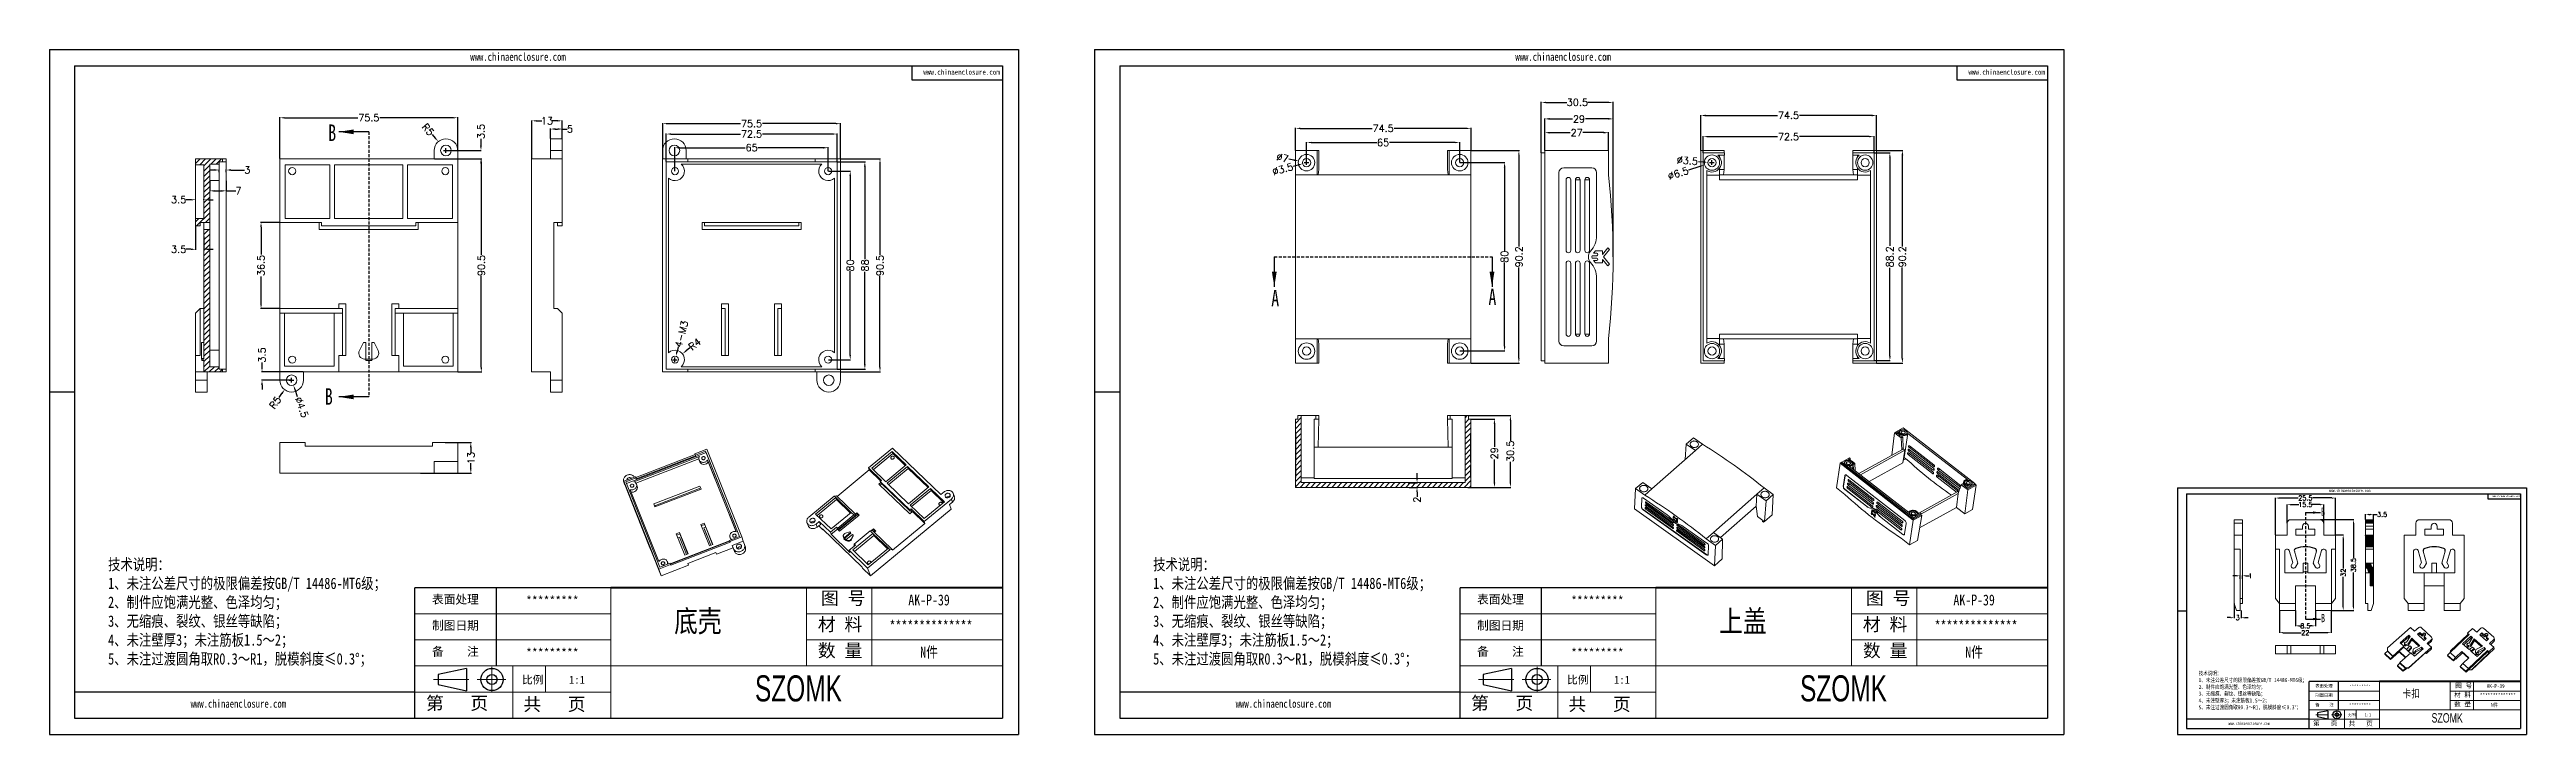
# Model space of a CAD drawing. Header units: inches. Extents: x 918 to 1969, y 1101 to 1392.
import ezdxf

# ---------------------------------------------------------------- set-up
doc = ezdxf.new("R2010")
doc.units = ezdxf.units.IN
doc.linetypes.add('CENTER2', pattern=[28.575, 19.05, -3.175, 3.175, -3.175])
doc.linetypes.add('HIDDEN', pattern=[1.905, 1.27, -0.635])
doc.layers.add('文字', color=81, linetype='Continuous')
for name, color, linetype, lineweight in [('粗实线', 7, 'Continuous', 30), ('细实线', 3, 'Continuous', 9), ('细点划线', 2, 'CENTER2', 9)]:
    doc.layers.add(name, color=color, linetype=linetype, lineweight=lineweight)
doc.styles.add('SLDTEXTSTYLE5', font='TXT', dxfattribs={"width": 0.7})
doc.styles.get("Standard").update_dxf_attribs({"font": 'txt', "bigfont": 'gbcbig.shx'})
doc.styles.add('宋体', font='', dxfattribs={"width": 0.8, "height": 3.5})
doc.styles.add('长仿宋', font='', dxfattribs={"width": 0.7, "height": 4})
doc.styles.get('宋体').set_extended_font_data('SimSun')
doc.styles.get('长仿宋').set_extended_font_data('SimSun')
doc.dimstyles.new('2', dxfattribs={"dimtxt": 2, "dimasz": 1.5, "dimexe": 0.18, "dimexo": 0.0625, "dimgap": 0.1, "dimtad": 0, "dimzin": 12, "dimdsep": 46, "dimtxsty": 'Standard', "dimcen": 0.5, "dimclrd": 3, "dimclre": 3, "dimadec": 0, "dimazin": 0, "dimtfac": 1, "dimtofl": 0, "dimtmove": 0, "dimatfit": 3, "dimfxl": 0, "dimtolj": 1, "dimtzin": 0, "dimarcsym": 0})
doc.dimstyles.new('3', dxfattribs={"dimtxt": 3, "dimasz": 2, "dimexe": 0.18, "dimexo": 0.0625, "dimgap": 0.2, "dimtad": 0, "dimzin": 12, "dimdsep": 46, "dimtxsty": 'Standard', "dimcen": 1, "dimclrd": 3, "dimclre": 3, "dimadec": 0, "dimazin": 0, "dimtfac": 1, "dimtofl": 0, "dimtmove": 0, "dimatfit": 3, "dimfxl": 0, "dimtolj": 1, "dimtzin": 0, "dimarcsym": 0})

msp = doc.modelspace()

# ---------------------------------------------------------------- texts
at = {"color": 7, "linetype": 'Continuous', "attachment_point": 1, "style": 'SLDTEXTSTYLE5'}
for s, insert, char_height in [('B', (1035.994, 1359.947), 7), ('A', (1436.136, 1289.703), 7), ('A', (1528.289, 1290.261), 7), ('B', (1034.553, 1247.983), 7), ('B', (1881.533, 1197.356), 3.5), ('B', (1881.528, 1152.171), 3.5)]:
    msp.add_mtext(s, dxfattribs=dict(at, insert=insert, char_height=char_height))
at = {"attachment_point": 1}
for s, insert, char_height, width in [('{\\fSimHei|b0|i0|c134|p49;表面处理}', (1080.016, 1160.174), 3.64275, 2070.3594), ('{\\fSimHei|b0|i0|c134|p49;*********}', (1119.914, 1159.705), 3.64275, 2070.3594), ('{\\fSimHei|b0|i0|c134|p49;表面处理}', (1523.464, 1160.174), 3.64275, 2070.3594), ('{\\fSimHei|b0|i0|c134|p49;*********}', (1563.361, 1159.705), 3.64275, 2070.3594), ('{\\fSimHei|b0|i0|c134|p49;制图日期}', (1080.016, 1149.097), 3.64275, 2070.3594), ('{\\fSimHei|b0|i0|c134|p49;制图日期}', (1523.464, 1149.097), 3.64275, 2070.3594), ('{\\fSimHei|b0|i0|c134|p49;备    注}', (1080.016, 1138.02), 3.64275, 2070.3594), ('{\\fSimHei|b0|i0|c134|p49;*********}', (1119.914, 1137.552), 3.64275, 2070.3594), ('{\\fSimHei|b0|i0|c134|p49;备    注}', (1523.464, 1138.02), 3.64275, 2070.3594), ('{\\fSimHei|b0|i0|c134|p49;*********}', (1563.361, 1137.552), 3.64275, 2070.3594), ('{\\fSimHei|b0|i0|c134|p49;备    注}', (1879.124, 1114.334), 1.31139, 745.32938), ('{\\fSimHei|b0|i0|c134|p49;表面处理}', (1879.124, 1122.31), 1.31139, 745.32938), ('{\\fSimHei|b0|i0|c134|p49;制图日期}', (1879.124, 1118.322), 1.31139, 745.32938), ('{\\fSimHei|b0|i0|c134|p49;*********}', (1893.488, 1122.141), 1.31139, 745.32938), ('{\\fSimHei|b0|i0|c134|p49;*********}', (1893.488, 1114.166), 1.31139, 745.32938)]:
    msp.add_mtext(s, dxfattribs=dict(at, insert=insert, char_height=char_height, width=width))
at = {"layer": '文字', "color": 0, "attachment_point": 1, "style": '宋体'}
for s, insert, char_height, width in [('www.chinaenclosure.com', (1096.242, 1390.378), 3.38454, 59.46312), ('www.chinaenclosure.com', (1539.69, 1390.378), 3.38454, 59.46312), ('www.chinaenclosure.com', (1288.511, 1383.329), 2.25636, 39.64208), ('www.chinaenclosure.com', (1731.959, 1383.329), 2.25636, 39.64208), ('www.chinaenclosure.com', (1884.966, 1205.183), 1.21843, 21.40672), ('www.chinaenclosure.com', (1954.183, 1202.645), 0.81229, 14.27115), ('{\\H1.111x;技术说明：\\P1、未注公差尺寸的极限偏差按GB/T 14486-MT6级；\\P2、制件应饱满光整、色泽均匀；\\P3、无缩痕、裂纹、银丝等缺陷；\\P4、未注壁厚3；未注筋板1.5～2；\\P5、未注过渡圆角取R0.3～R1，脱模斜度≤0.3%%D；}', (942.546, 1175.592), 4.32683, 157.59756), ('{\\H1.111x;技术说明：\\P1、未注公差尺寸的极限偏差按GB/T 14486-MT6级；\\P2、制件应饱满光整、色泽均匀；\\P3、无缩痕、裂纹、银丝等缺陷；\\P4、未注壁厚3；未注筋板1.5～2；\\P5、未注过渡圆角取R0.3～R1，脱模斜度≤0.3%%D；}', (1385.994, 1175.592), 4.32683, 157.59756), ('{\\H1.111x;AK-P-39}', (1282.132, 1160.424), 4.15375, 48.02206), ('{\\H1.111x;AK-P-39}', (1725.579, 1160.424), 4.15375, 48.02206), ('底壳', (1182.755, 1153.755), 9.2306, 118.00943), ('{\\H1.111x;**************}', (1274.142, 1149.347), 4.15375, 48.02206), ('上盖', (1626.203, 1153.755), 9.2306, 118.00943), ('{\\H1.111x;**************}', (1717.59, 1149.347), 4.15375, 48.02206), ('{\\H1.111x;N件}', (1287.156, 1138.271), 4.15375, 48.02206), ('{\\H1.111x;N件}', (1730.604, 1138.271), 4.15375, 48.02206), ('{\\H1.111x;技术说明：\\P1、未注公差尺寸的极限偏差按GB/T 14486-MT6级；\\P2、制件应饱满光整、色泽均匀；\\P3、无缩痕、裂纹、银丝等缺陷；\\P4、未注壁厚3；未注筋板1.5～2；\\P5、未注过渡圆角取R0.3～R1，脱模斜度≤0.3%%D；}', (1829.635, 1127.86), 1.55766, 56.73512), ('www.chinaenclosure.com', (977.583, 1115.769), 3.38454, 59.46312), ('www.chinaenclosure.com', (1421.031, 1115.769), 3.38454, 59.46312), ('卡扣', (1916.111, 1119.999), 3.323, 42.4834), ('{\\H1.111x;**************}', (1949.01, 1118.412), 1.49535, 17.28794), ('{\\H1.111x;AK-P-39}', (1951.886, 1122.4), 1.49535, 17.28794), ('{\\H1.111x;N件}', (1953.695, 1114.424), 1.49535, 17.28794), ('www.chinaenclosure.com', (1842.249, 1106.324), 1.21843, 21.40672)]:
    msp.add_mtext(s, dxfattribs=dict(at, insert=insert, char_height=char_height, width=width))
at = {"layer": '粗实线', "attachment_point": 1, "style": '长仿宋'}
for insert, char_height, width in [((1217.058, 1126.121), 11.07668, 124.21397), ((1660.506, 1126.121), 11.07668, 124.21397), ((1928.46, 1110.051), 3.9876, 44.71703)]:
    msp.add_mtext('{\\fSTXinwei|b0|i0|c134|p2;SZOMK}', dxfattribs=dict(at, insert=insert, char_height=char_height, width=width))
at = {"layer": '细实线', "color": 7, "attachment_point": 1}
for s, insert, char_height, width in [('{\\fSimSun|b0|i0|c134|p54;图 号}', (1245.032, 1161.636), 5.53834, 27.69169), ('{\\fSimSun|b0|i0|c134|p54;图 号}', (1688.48, 1161.636), 5.53834, 27.69169), ('{\\fSimSun|b0|i0|c134|p54;材 料   }', (1243.719, 1150.559), 5.53834, 27.69169), ('{\\fSimSun|b0|i0|c134|p54;材 料   }', (1687.167, 1150.559), 5.53834, 27.69169), ('{\\fSimSun|b0|i0|c134|p54;数 量}', (1243.746, 1139.428), 5.53834, 25.02291), ('{\\fSimSun|b0|i0|c134|p54;数 量}', (1687.194, 1139.428), 5.53834, 25.02291), ('{\\fSimSun|b0|i0|c134|p54;比例}', (1118.206, 1125.892), 3.323, 14.58695), ('{\\fSimSun|b0|i0|c134|p54;1:1}', (1138.11, 1125.892), 3.323, 14.58695), ('{\\fSimSun|b0|i0|c134|p54;比例}', (1561.654, 1125.892), 3.323, 14.58695), ('{\\fSimSun|b0|i0|c134|p54;1:1}', (1581.557, 1125.892), 3.323, 14.58695), ('{\\fSimSun|b0|i0|c134|p54;第   页}', (1077.452, 1117.107), 5.53834, 41.53754), ('{\\fSimSun|b0|i0|c134|p54; 共   页}', (1115.007, 1116.636), 5.53834, 41.53754), ('{\\fSimSun|b0|i0|c134|p54;第   页}', (1520.9, 1117.107), 5.53834, 41.53754), ('{\\fSimSun|b0|i0|c134|p54; 共   页}', (1558.455, 1116.636), 5.53834, 41.53754), ('{\\fSimSun|b0|i0|c134|p54;材 料   }', (1938.058, 1118.848), 1.9938, 9.96901), ('{\\fSimSun|b0|i0|c134|p54;数 量}', (1938.067, 1114.841), 1.9938, 9.00825), ('{\\fSimSun|b0|i0|c134|p54;图 号}', (1938.53, 1122.836), 1.9938, 9.96901), ('{\\fSimSun|b0|i0|c134|p54;第   页}', (1878.202, 1106.805), 1.9938, 14.95351), ('{\\fSimSun|b0|i0|c134|p54;比例}', (1892.873, 1109.968), 1.19628, 5.2513), ('{\\fSimSun|b0|i0|c134|p54; 共   页}', (1891.721, 1106.636), 1.9938, 14.95351), ('{\\fSimSun|b0|i0|c134|p54;1:1}', (1900.038, 1109.968), 1.19628, 5.2513)]:
    msp.add_mtext(s, dxfattribs=dict(at, insert=insert, char_height=char_height, width=width))

# ---------------------------------------------------------------- blocks, each defined once
blk = doc.blocks.new('*D100')
at = {"color": 3, "lineweight": -2, "transparency": 16777216}
for p, q in [((1900.4, 1192.2), (1900.4, 1194.6)), ((1901.9, 1194.4), (1902.4, 1194.4)), ((1903.9, 1192.2), (1903.9, 1194.6)), ((1903.9, 1194.4), (1905.4, 1194.4))]:
    blk.add_line(p, q, dxfattribs=at)
at = {"color": 3, "transparency": 16777216}
for points in [[(1901.9, 1194.7), (1901.9, 1194.2), (1900.4, 1194.4)], [(1902.4, 1194.7), (1902.4, 1194.2), (1903.9, 1194.4)]]:
    blk.add_solid(points, dxfattribs=at)
at = {"layer": 'Defpoints', "color": 0, "transparency": 16777216}
for p in [(1900.4, 1192.2), (1903.9, 1194.4), (1903.9, 1192.2)]:
    blk.add_point(p, dxfattribs=at)
at = {"color": 0, "transparency": 16777216, "insert": (1907.5, 1194.4), "char_height": 2, "attachment_point": 5}
blk.add_mtext('\\A1;3.5', dxfattribs=at)
blk = doc.blocks.new('*D101')
at = {"color": 3, "lineweight": -2, "transparency": 16777216}
for p, q in [((1887.8, 1185.7), (1891.1, 1185.7)), ((1891, 1184.2), (1891, 1171.4)), ((1891, 1155.2), (1891, 1167.9)), ((1886, 1153.7), (1891.1, 1153.7))]:
    blk.add_line(p, q, dxfattribs=at)
at = {"color": 3, "transparency": 16777216}
for points in [[(1890.7, 1184.2), (1891.2, 1184.2), (1891, 1185.7)], [(1890.7, 1155.2), (1891.2, 1155.2), (1891, 1153.7)]]:
    blk.add_solid(points, dxfattribs=at)
at = {"layer": 'Defpoints', "color": 0, "transparency": 16777216}
for p in [(1887.7, 1185.7), (1891, 1185.7), (1885.9, 1153.7)]:
    blk.add_point(p, dxfattribs=at)
at = {"color": 0, "transparency": 16777216, "insert": (1891, 1169.7), "char_height": 2, "attachment_point": 5, "rotation": 90}
blk.add_mtext('\\A1;32', dxfattribs=at)
blk = doc.blocks.new('*D102')
at = {"color": 3, "lineweight": -2, "transparency": 16777216}
for p, q in [((1881.3, 1192.2), (1895.5, 1192.2)), ((1895.3, 1190.7), (1895.3, 1176)), ((1895.3, 1155.2), (1895.3, 1169.8)), ((1886, 1153.7), (1895.5, 1153.7))]:
    blk.add_line(p, q, dxfattribs=at)
at = {"color": 3, "transparency": 16777216}
for points in [[(1895.1, 1190.7), (1895.6, 1190.7), (1895.3, 1192.2)], [(1895.1, 1155.2), (1895.6, 1155.2), (1895.3, 1153.7)]]:
    blk.add_solid(points, dxfattribs=at)
at = {"layer": 'Defpoints', "color": 0, "transparency": 16777216}
for p in [(1881.2, 1192.2), (1885.9, 1153.7), (1895.3, 1153.7)]:
    blk.add_point(p, dxfattribs=at)
at = {"color": 0, "transparency": 16777216, "insert": (1895.3, 1172.9), "char_height": 2, "attachment_point": 5, "rotation": 90}
blk.add_mtext('\\A1;38.5', dxfattribs=at)
blk = doc.blocks.new('*D103')
at = {"color": 3, "lineweight": -2, "transparency": 16777216}
for p, q in [((1870.7, 1153.6), (1870.7, 1147)), ((1872.2, 1147.1), (1872.8, 1147.1)), ((1877.7, 1147.1), (1877, 1147.1)), ((1879.2, 1153.6), (1879.2, 1147))]:
    blk.add_line(p, q, dxfattribs=at)
at = {"color": 3, "transparency": 16777216}
for points in [[(1872.2, 1147.4), (1872.2, 1146.9), (1870.7, 1147.1)], [(1877.7, 1147.4), (1877.7, 1146.9), (1879.2, 1147.1)]]:
    blk.add_solid(points, dxfattribs=at)
at = {"layer": 'Defpoints', "color": 0, "transparency": 16777216}
for p in [(1870.7, 1153.7), (1879.2, 1153.7), (1879.2, 1147.1)]:
    blk.add_point(p, dxfattribs=at)
at = {"color": 0, "transparency": 16777216, "insert": (1874.9, 1147.1), "char_height": 2, "attachment_point": 5}
blk.add_mtext('\\A1;8.5', dxfattribs=at)
blk = doc.blocks.new('*D104')
at = {"color": 3, "lineweight": -2, "transparency": 16777216}
for p, q in [((1863.9, 1153.6), (1863.9, 1144.1)), ((1885.9, 1153.6), (1885.9, 1144.1)), ((1865.4, 1144.2), (1873.2, 1144.2)), ((1884.4, 1144.2), (1876.7, 1144.2))]:
    blk.add_line(p, q, dxfattribs=at)
at = {"color": 3, "transparency": 16777216}
for points in [[(1865.4, 1144.5), (1865.4, 1144), (1863.9, 1144.2)], [(1884.4, 1144.5), (1884.4, 1144), (1885.9, 1144.2)]]:
    blk.add_solid(points, dxfattribs=at)
at = {"layer": 'Defpoints', "color": 0, "transparency": 16777216}
for p in [(1863.9, 1153.7), (1885.9, 1153.7), (1885.9, 1144.2)]:
    blk.add_point(p, dxfattribs=at)
at = {"color": 0, "transparency": 16777216, "insert": (1874.9, 1144.2), "char_height": 2, "attachment_point": 5}
blk.add_mtext('\\A1;22', dxfattribs=at)
blk = doc.blocks.new('*D105')
at = {"color": 3, "lineweight": -2, "transparency": 16777216}
for p, q in [((1867.2, 1190.7), (1867.2, 1198.7)), ((1868.7, 1198.6), (1872.2, 1198.6)), ((1881.2, 1198.6), (1877.7, 1198.6)), ((1882.7, 1190.7), (1882.7, 1198.7))]:
    blk.add_line(p, q, dxfattribs=at)
at = {"color": 3, "transparency": 16777216}
for points in [[(1868.7, 1198.8), (1868.7, 1198.3), (1867.2, 1198.6)], [(1881.2, 1198.8), (1881.2, 1198.3), (1882.7, 1198.6)]]:
    blk.add_solid(points, dxfattribs=at)
at = {"layer": 'Defpoints', "color": 0, "transparency": 16777216}
for p in [(1882.7, 1198.6), (1867.2, 1190.7), (1882.7, 1190.7)]:
    blk.add_point(p, dxfattribs=at)
at = {"color": 0, "transparency": 16777216, "insert": (1874.9, 1198.6), "char_height": 2, "attachment_point": 5}
blk.add_mtext('\\A1;15.5', dxfattribs=at)
blk = doc.blocks.new('*D106')
at = {"color": 3, "lineweight": -2, "transparency": 16777216}
for p, q in [((1862.2, 1185.7), (1862.2, 1201.5)), ((1863.7, 1201.4), (1871.8, 1201.4)), ((1886.2, 1201.4), (1878, 1201.4)), ((1887.7, 1185.7), (1887.7, 1201.5))]:
    blk.add_line(p, q, dxfattribs=at)
at = {"color": 3, "transparency": 16777216}
for points in [[(1863.7, 1201.6), (1863.7, 1201.1), (1862.2, 1201.4)], [(1886.2, 1201.6), (1886.2, 1201.1), (1887.7, 1201.4)]]:
    blk.add_solid(points, dxfattribs=at)
at = {"layer": 'Defpoints', "color": 0, "transparency": 16777216}
for p in [(1887.7, 1201.4), (1862.2, 1185.7), (1887.7, 1185.7)]:
    blk.add_point(p, dxfattribs=at)
at = {"color": 0, "transparency": 16777216, "insert": (1874.9, 1201.4), "char_height": 2, "attachment_point": 5}
blk.add_mtext('\\A1;25.5', dxfattribs=at)
blk = doc.blocks.new('*D107')
at = {"color": 3, "lineweight": -2, "transparency": 16777216}
for p, q in [((1845.7, 1168.4), (1844.2, 1168.4)), ((1847.2, 1167.1), (1847.2, 1168.5)), ((1848.2, 1167.1), (1848.2, 1168.5)), ((1849.7, 1168.4), (1851.2, 1168.4))]:
    blk.add_line(p, q, dxfattribs=at)
at = {"color": 3, "transparency": 16777216}
for points in [[(1845.7, 1168.6), (1845.7, 1168.1), (1847.2, 1168.4)], [(1849.7, 1168.6), (1849.7, 1168.1), (1848.2, 1168.4)]]:
    blk.add_solid(points, dxfattribs=at)
at = {"layer": 'Defpoints', "color": 0, "transparency": 16777216}
for p in [(1847.2, 1167), (1848.2, 1168.4), (1848.2, 1167)]:
    blk.add_point(p, dxfattribs=at)
at = {"color": 0, "transparency": 16777216, "insert": (1851.6, 1168.4), "char_height": 2, "attachment_point": 5}
blk.add_mtext('\\A1;1', dxfattribs=at)
blk = doc.blocks.new('*D108')
at = {"color": 3, "lineweight": -2, "transparency": 16777216}
for p, q in [((1844.7, 1156.6), (1844.7, 1150.4)), ((1843.2, 1150.6), (1841.7, 1150.6)), ((1847.7, 1153.6), (1847.7, 1150.4)), ((1849.2, 1150.6), (1850.7, 1150.6))]:
    blk.add_line(p, q, dxfattribs=at)
at = {"color": 3, "transparency": 16777216}
for points in [[(1843.2, 1150.8), (1843.2, 1150.3), (1844.7, 1150.6)], [(1849.2, 1150.8), (1849.2, 1150.3), (1847.7, 1150.6)]]:
    blk.add_solid(points, dxfattribs=at)
at = {"layer": 'Defpoints', "color": 0, "transparency": 16777216}
for p in [(1844.7, 1156.7), (1844.7, 1150.6), (1847.7, 1153.7)]:
    blk.add_point(p, dxfattribs=at)
at = {"color": 0, "transparency": 16777216, "insert": (1846.2, 1150.6), "char_height": 2, "attachment_point": 5}
blk.add_mtext('\\A1;3', dxfattribs=at)
blk = doc.blocks.new('*D160')
at = {"color": 3, "lineweight": -2, "transparency": 16777216}
for p, q in [((1015.4, 1345.5), (1015.4, 1363)), ((1017.4, 1362.8), (1048.5, 1362.8)), ((1088.9, 1362.8), (1057.9, 1362.8)), ((1090.9, 1349), (1090.9, 1363))]:
    blk.add_line(p, q, dxfattribs=at)
at = {"color": 3, "transparency": 16777216}
for points in [[(1017.4, 1363.1), (1017.4, 1362.5), (1015.4, 1362.8)], [(1088.9, 1363.1), (1088.9, 1362.5), (1090.9, 1362.8)]]:
    blk.add_solid(points, dxfattribs=at)
at = {"layer": 'Defpoints', "color": 0, "transparency": 16777216}
for p in [(1090.9, 1362.8), (1015.4, 1345.4), (1090.9, 1348.9)]:
    blk.add_point(p, dxfattribs=at)
at = {"color": 0, "transparency": 16777216, "insert": (1053.2, 1362.8), "char_height": 3, "attachment_point": 5}
blk.add_mtext('\\A1;75.5', dxfattribs=at)
blk = doc.blocks.new('*D161')
at = {"color": 3, "lineweight": -2, "transparency": 16777216}
for p, q in [((1081, 1345.4), (1100.9, 1345.4)), ((1086, 1348.9), (1100.9, 1348.9)), ((1100.8, 1350.9), (1100.8, 1353.8)), ((1100.8, 1343.4), (1100.8, 1341.4))]:
    blk.add_line(p, q, dxfattribs=at)
at = {"color": 3, "transparency": 16777216}
for points in [[(1100.4, 1350.9), (1101.1, 1350.9), (1100.8, 1348.9)], [(1100.4, 1343.4), (1101.1, 1343.4), (1100.8, 1345.4)]]:
    blk.add_solid(points, dxfattribs=at)
at = {"layer": 'Defpoints', "color": 0, "transparency": 16777216}
for p in [(1080.9, 1345.4), (1085.9, 1348.9), (1100.8, 1345.4)]:
    blk.add_point(p, dxfattribs=at)
at = {"color": 0, "transparency": 16777216, "insert": (1100.8, 1357), "char_height": 3, "attachment_point": 5, "rotation": 90}
blk.add_mtext('\\A1;3.5', dxfattribs=at)
blk = doc.blocks.new('*D162')
at = {"color": 3, "lineweight": -2, "transparency": 16777216}
for p, q in [((1081, 1345.4), (1101.1, 1345.4)), ((1100.9, 1343.4), (1100.9, 1304.6)), ((1100.9, 1256.9), (1100.9, 1295.7)), ((1091, 1254.9), (1101.1, 1254.9))]:
    blk.add_line(p, q, dxfattribs=at)
at = {"color": 3, "transparency": 16777216}
for points in [[(1100.6, 1343.4), (1101.3, 1343.4), (1100.9, 1345.4)], [(1100.6, 1256.9), (1101.3, 1256.9), (1100.9, 1254.9)]]:
    blk.add_solid(points, dxfattribs=at)
at = {"layer": 'Defpoints', "color": 0, "transparency": 16777216}
for p in [(1080.9, 1345.4), (1090.9, 1254.9), (1100.9, 1254.9)]:
    blk.add_point(p, dxfattribs=at)
at = {"color": 0, "transparency": 16777216, "insert": (1100.9, 1300.1), "char_height": 3, "attachment_point": 5, "rotation": 90}
blk.add_mtext('\\A1;90.5', dxfattribs=at)
blk = doc.blocks.new('*D163')
at = {"color": 3, "lineweight": -2, "transparency": 16777216}
for p, q in [((1025.4, 1254.9), (1007.7, 1254.9)), ((1020.4, 1251.4), (1007.7, 1251.4)), ((1007.9, 1256.9), (1007.9, 1258.9)), ((1007.9, 1249.4), (1007.9, 1247.4))]:
    blk.add_line(p, q, dxfattribs=at)
at = {"color": 3, "transparency": 16777216}
for points in [[(1007.5, 1256.9), (1008.2, 1256.9), (1007.9, 1254.9)], [(1007.5, 1249.4), (1008.2, 1249.4), (1007.9, 1251.4)]]:
    blk.add_solid(points, dxfattribs=at)
at = {"layer": 'Defpoints', "color": 0, "transparency": 16777216}
for p in [(1007.9, 1254.9), (1020.4, 1251.4), (1025.4, 1254.9)]:
    blk.add_point(p, dxfattribs=at)
at = {"color": 0, "transparency": 16777216, "insert": (1007.9, 1262.1), "char_height": 3, "attachment_point": 5, "rotation": 90}
blk.add_mtext('\\A1;3.5', dxfattribs=at)
blk = doc.blocks.new('*D164')
at = {"color": 3, "lineweight": -2, "transparency": 16777216}
for p, q in [((1019.4, 1251.4), (1021.4, 1251.4)), ((1020.4, 1250.4), (1020.4, 1252.4)), ((1015.1, 1244.1), (1016.3, 1245.7))]:
    blk.add_line(p, q, dxfattribs=at)
at = {"color": 3, "transparency": 16777216}
blk.add_solid([(1016, 1245.9), (1016.6, 1245.5), (1017.5, 1247.4)], dxfattribs=at)
at = {"layer": 'Defpoints', "color": 0, "transparency": 16777216}
for p in [(1020.4, 1251.4), (1017.5, 1247.4)]:
    blk.add_point(p, dxfattribs=at)
at = {"color": 0, "transparency": 16777216, "insert": (1013.5, 1241.9), "char_height": 3, "attachment_point": 5, "rotation": 53.8203}
blk.add_mtext('\\A1;R5', dxfattribs=at)
blk = doc.blocks.new('*D165')
at = {"color": 3, "lineweight": -2, "transparency": 16777216}
for p, q in [((1080.1, 1355.7), (1081.4, 1354.2)), ((1084.9, 1348.9), (1086.9, 1348.9)), ((1085.9, 1347.9), (1085.9, 1349.9))]:
    blk.add_line(p, q, dxfattribs=at)
at = {"color": 3, "transparency": 16777216}
blk.add_solid([(1081.6, 1354.4), (1081.1, 1354), (1082.7, 1352.7)], dxfattribs=at)
at = {"layer": 'Defpoints', "color": 0, "transparency": 16777216}
for p in [(1082.7, 1352.7), (1085.9, 1348.9)]:
    blk.add_point(p, dxfattribs=at)
at = {"color": 0, "transparency": 16777216, "insert": (1078.3, 1357.8), "char_height": 3, "attachment_point": 5, "rotation": 310.4336}
blk.add_mtext('\\A1;R5', dxfattribs=at)
blk = doc.blocks.new('*D166')
at = {"color": 3, "lineweight": -2, "transparency": 16777216}
for p, q in [((1019.4, 1251.4), (1021.4, 1251.4)), ((1020.4, 1250.4), (1020.4, 1252.4)), ((1023, 1244.4), (1021.9, 1247.4))]:
    blk.add_line(p, q, dxfattribs=at)
at = {"color": 3, "transparency": 16777216}
blk.add_solid([(1022.2, 1247.5), (1021.6, 1247.3), (1021.2, 1249.3)], dxfattribs=at)
at = {"layer": 'Defpoints', "color": 0, "transparency": 16777216}
for p in [(1019.6, 1253.5), (1021.2, 1249.3)]:
    blk.add_point(p, dxfattribs=at)
at = {"color": 0, "transparency": 16777216, "insert": (1024.7, 1239.9), "char_height": 3, "attachment_point": 5, "rotation": 290.2964}
blk.add_mtext('\\A1;∅4.5', dxfattribs=at)
blk = doc.blocks.new('*D167')
at = {"color": 3, "lineweight": -2, "transparency": 16777216}
for p, q in [((1177.9, 1345.5), (1177.9, 1360.5)), ((1179.9, 1360.3), (1210.9, 1360.3)), ((1251.4, 1360.3), (1220.3, 1360.3)), ((1253.4, 1345.5), (1253.4, 1360.5))]:
    blk.add_line(p, q, dxfattribs=at)
at = {"color": 3, "transparency": 16777216}
for points in [[(1179.9, 1360.6), (1179.9, 1360), (1177.9, 1360.3)], [(1251.4, 1360.6), (1251.4, 1360), (1253.4, 1360.3)]]:
    blk.add_solid(points, dxfattribs=at)
at = {"layer": 'Defpoints', "color": 0, "transparency": 16777216}
for p in [(1253.4, 1360.3), (1177.9, 1345.4), (1253.4, 1345.4)]:
    blk.add_point(p, dxfattribs=at)
at = {"color": 0, "transparency": 16777216, "insert": (1215.6, 1360.3), "char_height": 3, "attachment_point": 5}
blk.add_mtext('\\A1;75.5', dxfattribs=at)
blk = doc.blocks.new('*D168')
at = {"color": 3, "lineweight": -2, "transparency": 16777216}
for p, q in [((1179.4, 1344.2), (1179.4, 1356.1)), ((1181.4, 1355.9), (1210.9, 1355.9)), ((1249.9, 1355.9), (1220.3, 1355.9)), ((1251.9, 1344.2), (1251.9, 1356.1))]:
    blk.add_line(p, q, dxfattribs=at)
at = {"color": 3, "transparency": 16777216}
for points in [[(1181.4, 1356.2), (1181.4, 1355.6), (1179.4, 1355.9)], [(1249.9, 1356.2), (1249.9, 1355.6), (1251.9, 1355.9)]]:
    blk.add_solid(points, dxfattribs=at)
at = {"layer": 'Defpoints', "color": 0, "transparency": 16777216}
for p in [(1251.9, 1355.9), (1179.4, 1344.1), (1251.9, 1344.1)]:
    blk.add_point(p, dxfattribs=at)
at = {"color": 0, "transparency": 16777216, "insert": (1215.6, 1355.9), "char_height": 3, "attachment_point": 5}
blk.add_mtext('\\A1;72.5', dxfattribs=at)
blk = doc.blocks.new('*D169')
at = {"color": 3, "lineweight": -2, "transparency": 16777216}
for p, q in [((1183.1, 1340.2), (1183.1, 1350.3)), ((1185.1, 1350.1), (1212.9, 1350.1)), ((1246.1, 1350.1), (1218.3, 1350.1)), ((1248.1, 1340.2), (1248.1, 1350.3))]:
    blk.add_line(p, q, dxfattribs=at)
at = {"color": 3, "transparency": 16777216}
for points in [[(1185.1, 1350.4), (1185.1, 1349.7), (1183.1, 1350.1)], [(1246.1, 1350.4), (1246.1, 1349.7), (1248.1, 1350.1)]]:
    blk.add_solid(points, dxfattribs=at)
at = {"layer": 'Defpoints', "color": 0, "transparency": 16777216}
for p in [(1248.1, 1350.1), (1183.1, 1340.1), (1248.1, 1340.1)]:
    blk.add_point(p, dxfattribs=at)
at = {"color": 0, "transparency": 16777216, "insert": (1215.6, 1350.1), "char_height": 3, "attachment_point": 5}
blk.add_mtext('\\A1;65', dxfattribs=at)
blk = doc.blocks.new('*D170')
at = {"color": 3, "lineweight": -2, "transparency": 16777216}
for p, q in [((1253.4, 1345.4), (1270.3, 1345.4)), ((1270.1, 1343.4), (1270.1, 1304.6)), ((1270.1, 1256.9), (1270.1, 1295.7)), ((1253.4, 1254.9), (1270.3, 1254.9))]:
    blk.add_line(p, q, dxfattribs=at)
at = {"color": 3, "transparency": 16777216}
for points in [[(1269.8, 1343.4), (1270.4, 1343.4), (1270.1, 1345.4)], [(1269.8, 1256.9), (1270.4, 1256.9), (1270.1, 1254.9)]]:
    blk.add_solid(points, dxfattribs=at)
at = {"layer": 'Defpoints', "color": 0, "transparency": 16777216}
for p in [(1253.4, 1345.4), (1270.1, 1345.4), (1253.4, 1254.9)]:
    blk.add_point(p, dxfattribs=at)
at = {"color": 0, "transparency": 16777216, "insert": (1270.1, 1300.1), "char_height": 3, "attachment_point": 5, "rotation": 90}
blk.add_mtext('\\A1;90.5', dxfattribs=at)
blk = doc.blocks.new('*D171')
at = {"color": 3, "lineweight": -2, "transparency": 16777216}
for p, q in [((1251.9, 1344.1), (1263.9, 1344.1)), ((1263.7, 1342.1), (1263.7, 1302.8)), ((1263.7, 1258.1), (1263.7, 1297.4)), ((1251.9, 1256.1), (1263.9, 1256.1))]:
    blk.add_line(p, q, dxfattribs=at)
at = {"color": 3, "transparency": 16777216}
for points in [[(1263.3, 1342.1), (1264, 1342.1), (1263.7, 1344.1)], [(1263.3, 1258.1), (1264, 1258.1), (1263.7, 1256.1)]]:
    blk.add_solid(points, dxfattribs=at)
at = {"layer": 'Defpoints', "color": 0, "transparency": 16777216}
for p in [(1251.9, 1344.1), (1251.9, 1256.1), (1263.7, 1256.1)]:
    blk.add_point(p, dxfattribs=at)
at = {"color": 0, "transparency": 16777216, "insert": (1263.7, 1300.1), "char_height": 3, "attachment_point": 5, "rotation": 90}
blk.add_mtext('\\A1;88', dxfattribs=at)
blk = doc.blocks.new('*D172')
at = {"color": 3, "lineweight": -2, "transparency": 16777216}
for p, q in [((1248.2, 1340.1), (1257.6, 1340.1)), ((1257.5, 1338.1), (1257.5, 1302.6)), ((1257.5, 1262.1), (1257.5, 1297.7)), ((1248.2, 1260.1), (1257.6, 1260.1))]:
    blk.add_line(p, q, dxfattribs=at)
at = {"color": 3, "transparency": 16777216}
for points in [[(1257.1, 1338.1), (1257.8, 1338.1), (1257.5, 1340.1)], [(1257.1, 1262.1), (1257.8, 1262.1), (1257.5, 1260.1)]]:
    blk.add_solid(points, dxfattribs=at)
at = {"layer": 'Defpoints', "color": 0, "transparency": 16777216}
for p in [(1248.1, 1340.1), (1257.5, 1340.1), (1248.1, 1260.1)]:
    blk.add_point(p, dxfattribs=at)
at = {"color": 0, "transparency": 16777216, "insert": (1257.5, 1300.1), "char_height": 3, "attachment_point": 5, "rotation": 90}
blk.add_mtext('\\A1;80', dxfattribs=at)
blk = doc.blocks.new('*D173')
at = {"color": 3, "lineweight": -2, "transparency": 16777216}
for p, q in [((1184.5, 1265.5), (1184, 1263.5)), ((1182.1, 1260.1), (1184.1, 1260.1)), ((1183.1, 1259.1), (1183.1, 1261.1))]:
    blk.add_line(p, q, dxfattribs=at)
at = {"color": 3, "transparency": 16777216}
blk.add_solid([(1183.6, 1263.6), (1184.3, 1263.4), (1183.5, 1261.6)], dxfattribs=at)
at = {"layer": 'Defpoints', "color": 0, "transparency": 16777216}
for p in [(1183.5, 1261.6), (1182.7, 1258.7)]:
    blk.add_point(p, dxfattribs=at)
at = {"color": 0, "transparency": 16777216, "insert": (1185.9, 1271), "char_height": 3, "attachment_point": 5, "rotation": 75.7889}
blk.add_mtext('\\A1;4-M3', dxfattribs=at)
blk = doc.blocks.new('*D174')
at = {"color": 3, "lineweight": -2, "transparency": 16777216}
for p, q in [((1189.4, 1265.1), (1187.8, 1263.8)), ((1182.1, 1260.1), (1184.1, 1260.1)), ((1183.1, 1259.1), (1183.1, 1261.1))]:
    blk.add_line(p, q, dxfattribs=at)
at = {"color": 3, "transparency": 16777216}
blk.add_solid([(1187.6, 1264.1), (1188, 1263.6), (1186.3, 1262.6)], dxfattribs=at)
at = {"layer": 'Defpoints', "color": 0, "transparency": 16777216}
for p in [(1186.3, 1262.6), (1183.1, 1260.1)]:
    blk.add_point(p, dxfattribs=at)
at = {"color": 0, "transparency": 16777216, "insert": (1191.5, 1266.7), "char_height": 3, "attachment_point": 5, "rotation": 38.1122}
blk.add_mtext('\\A1;R4', dxfattribs=at)
blk = doc.blocks.new('*D175')
at = {"color": 3, "lineweight": -2, "transparency": 16777216}
for p, q in [((1130.3, 1354), (1130.3, 1358.2)), ((1132.3, 1358), (1133.3, 1358)), ((1135.3, 1354), (1135.3, 1358.2)), ((1135.3, 1358), (1137.3, 1358))]:
    blk.add_line(p, q, dxfattribs=at)
at = {"color": 3, "transparency": 16777216}
for points in [[(1132.3, 1358.4), (1132.3, 1357.7), (1130.3, 1358)], [(1133.3, 1358.4), (1133.3, 1357.7), (1135.3, 1358)]]:
    blk.add_solid(points, dxfattribs=at)
at = {"layer": 'Defpoints', "color": 0, "transparency": 16777216}
for p in [(1135.3, 1358), (1130.3, 1353.9), (1135.3, 1353.9)]:
    blk.add_point(p, dxfattribs=at)
at = {"color": 0, "transparency": 16777216, "insert": (1138.5, 1358), "char_height": 3, "attachment_point": 5}
blk.add_mtext('\\A1;5', dxfattribs=at)
blk = doc.blocks.new('*D176')
at = {"color": 3, "lineweight": -2, "transparency": 16777216}
for p, q in [((1122.3, 1345.5), (1122.3, 1361.7)), ((1124.3, 1361.5), (1126.6, 1361.5)), ((1133.3, 1361.5), (1131, 1361.5)), ((1135.3, 1354), (1135.3, 1361.7))]:
    blk.add_line(p, q, dxfattribs=at)
at = {"color": 3, "transparency": 16777216}
for points in [[(1124.3, 1361.8), (1124.3, 1361.2), (1122.3, 1361.5)], [(1133.3, 1361.8), (1133.3, 1361.2), (1135.3, 1361.5)]]:
    blk.add_solid(points, dxfattribs=at)
at = {"layer": 'Defpoints', "color": 0, "transparency": 16777216}
for p in [(1135.3, 1361.5), (1122.3, 1345.4), (1135.3, 1353.9)]:
    blk.add_point(p, dxfattribs=at)
at = {"color": 0, "transparency": 16777216, "insert": (1128.8, 1361.5), "char_height": 3, "attachment_point": 5}
blk.add_mtext('\\A1;13', dxfattribs=at)
blk = doc.blocks.new('*D177')
at = {"color": 3, "lineweight": -2, "transparency": 16777216}
for p, q in [((1015.4, 1318.4), (1007.3, 1318.4)), ((1007.5, 1316.4), (1007.5, 1304.8)), ((1007.5, 1283.9), (1007.5, 1295.4)), ((1015.4, 1281.9), (1007.3, 1281.9))]:
    blk.add_line(p, q, dxfattribs=at)
at = {"color": 3, "transparency": 16777216}
for points in [[(1007.1, 1316.4), (1007.8, 1316.4), (1007.5, 1318.4)], [(1007.1, 1283.9), (1007.8, 1283.9), (1007.5, 1281.9)]]:
    blk.add_solid(points, dxfattribs=at)
at = {"layer": 'Defpoints', "color": 0, "transparency": 16777216}
for p in [(1007.5, 1318.4), (1015.4, 1318.4), (1015.4, 1281.9)]:
    blk.add_point(p, dxfattribs=at)
at = {"color": 0, "transparency": 16777216, "insert": (1007.5, 1300.1), "char_height": 3, "attachment_point": 5, "rotation": 90}
blk.add_mtext('\\A1;36.5', dxfattribs=at)
blk = doc.blocks.new('*D178')
at = {"color": 3, "lineweight": -2, "transparency": 16777216}
for p, q in [((987.7, 1340.6), (985.7, 1340.6)), ((989.7, 1339.7), (989.7, 1340.8)), ((992.7, 1339.7), (992.7, 1340.8)), ((994.7, 1340.6), (1000.4, 1340.6))]:
    blk.add_line(p, q, dxfattribs=at)
at = {"color": 3, "transparency": 16777216}
for points in [[(987.7, 1341), (987.7, 1340.3), (989.7, 1340.6)], [(994.7, 1341), (994.7, 1340.3), (992.7, 1340.6)]]:
    blk.add_solid(points, dxfattribs=at)
at = {"layer": 'Defpoints', "color": 0, "transparency": 16777216}
for p in [(989.7, 1339.6), (992.7, 1340.6), (992.7, 1339.6)]:
    blk.add_point(p, dxfattribs=at)
at = {"color": 0, "transparency": 16777216, "insert": (1001.6, 1340.6), "char_height": 3, "attachment_point": 5}
blk.add_mtext('\\A1;3', dxfattribs=at)
blk = doc.blocks.new('*D179')
at = {"color": 3, "lineweight": -2, "transparency": 16777216}
for p, q in [((985.7, 1336.1), (985.7, 1331.6)), ((992.7, 1336.1), (992.7, 1331.6)), ((987.7, 1331.8), (990.7, 1331.8)), ((992.7, 1331.8), (996.7, 1331.8))]:
    blk.add_line(p, q, dxfattribs=at)
at = {"color": 3, "transparency": 16777216}
for points in [[(987.7, 1332.1), (987.7, 1331.4), (985.7, 1331.8)], [(990.7, 1332.1), (990.7, 1331.4), (992.7, 1331.8)]]:
    blk.add_solid(points, dxfattribs=at)
at = {"layer": 'Defpoints', "color": 0, "transparency": 16777216}
for p in [(985.7, 1336.1), (992.7, 1336.1), (992.7, 1331.8)]:
    blk.add_point(p, dxfattribs=at)
at = {"color": 0, "transparency": 16777216, "insert": (997.9, 1331.8), "char_height": 3, "attachment_point": 5}
blk.add_mtext('\\A1;7', dxfattribs=at)
blk = doc.blocks.new('*D180')
at = {"color": 3, "lineweight": -2, "transparency": 16777216}
for p, q in [((977.7, 1328), (975.7, 1328)), ((979.7, 1327.9), (979.7, 1328.2)), ((983.2, 1327.9), (983.2, 1328.2)), ((985.2, 1328), (987.2, 1328))]:
    blk.add_line(p, q, dxfattribs=at)
at = {"color": 3, "transparency": 16777216}
for points in [[(977.7, 1328.3), (977.7, 1327.7), (979.7, 1328)], [(985.2, 1328.3), (985.2, 1327.7), (983.2, 1328)]]:
    blk.add_solid(points, dxfattribs=at)
at = {"layer": 'Defpoints', "color": 0, "transparency": 16777216}
for p in [(979.7, 1328), (979.7, 1327.8), (983.2, 1327.8)]:
    blk.add_point(p, dxfattribs=at)
at = {"color": 0, "transparency": 16777216, "insert": (972.5, 1328), "char_height": 3, "attachment_point": 5}
blk.add_mtext('\\A1;3.5', dxfattribs=at)
blk = doc.blocks.new('*D181')
at = {"color": 3, "lineweight": -2, "transparency": 16777216}
for p, q in [((979.7, 1316.8), (979.7, 1306.8)), ((977.7, 1307), (975.7, 1307)), ((983.2, 1312.4), (983.2, 1306.8)), ((985.2, 1307), (987.2, 1307))]:
    blk.add_line(p, q, dxfattribs=at)
at = {"color": 3, "transparency": 16777216}
for points in [[(977.7, 1307.3), (977.7, 1306.6), (979.7, 1307)], [(985.2, 1307.3), (985.2, 1306.6), (983.2, 1307)]]:
    blk.add_solid(points, dxfattribs=at)
at = {"layer": 'Defpoints', "color": 0, "transparency": 16777216}
for p in [(979.7, 1316.9), (979.7, 1307), (983.2, 1312.4)]:
    blk.add_point(p, dxfattribs=at)
at = {"color": 0, "transparency": 16777216, "insert": (972.5, 1307), "char_height": 3, "attachment_point": 5}
blk.add_mtext('\\A1;3.5', dxfattribs=at)
blk = doc.blocks.new('*D182')
at = {"color": 3, "lineweight": -2, "transparency": 16777216}
for p, q in [((1085.6, 1224.9), (1096.7, 1224.9)), ((1096.5, 1222.9), (1096.5, 1220.6)), ((1075.1, 1211.9), (1096.7, 1211.9)), ((1096.5, 1213.9), (1096.5, 1216.2))]:
    blk.add_line(p, q, dxfattribs=at)
at = {"color": 3, "transparency": 16777216}
for points in [[(1096.1, 1222.9), (1096.8, 1222.9), (1096.5, 1224.9)], [(1096.1, 1213.9), (1096.8, 1213.9), (1096.5, 1211.9)]]:
    blk.add_solid(points, dxfattribs=at)
at = {"layer": 'Defpoints', "color": 0, "transparency": 16777216}
for p in [(1085.6, 1224.9), (1096.5, 1224.9), (1075, 1211.9)]:
    blk.add_point(p, dxfattribs=at)
at = {"color": 0, "transparency": 16777216, "insert": (1096.5, 1218.4), "char_height": 3, "attachment_point": 5, "rotation": 90}
blk.add_mtext('\\A1;13', dxfattribs=at)
blk = doc.blocks.new('*D183')
at = {"color": 3, "lineweight": -2, "transparency": 16777216}
for p, q in [((1446.4, 1348.9), (1446.4, 1358.5)), ((1448.4, 1358.3), (1478.9, 1358.3)), ((1518.9, 1358.3), (1488.3, 1358.3)), ((1520.9, 1348.9), (1520.9, 1358.5))]:
    blk.add_line(p, q, dxfattribs=at)
at = {"color": 3, "transparency": 16777216}
for points in [[(1448.4, 1358.6), (1448.4, 1358), (1446.4, 1358.3)], [(1518.9, 1358.6), (1518.9, 1358), (1520.9, 1358.3)]]:
    blk.add_solid(points, dxfattribs=at)
at = {"layer": 'Defpoints', "color": 0, "transparency": 16777216}
for p in [(1520.9, 1358.3), (1446.4, 1348.9), (1520.9, 1348.9)]:
    blk.add_point(p, dxfattribs=at)
at = {"color": 0, "transparency": 16777216, "insert": (1483.6, 1358.3), "char_height": 3, "attachment_point": 5}
blk.add_mtext('\\A1;74.5', dxfattribs=at)
blk = doc.blocks.new('*D184')
at = {"color": 3, "lineweight": -2, "transparency": 16777216}
for p, q in [((1451.1, 1343.8), (1451.1, 1352.5)), ((1453.1, 1352.3), (1480.9, 1352.3)), ((1514.1, 1352.3), (1486.3, 1352.3)), ((1516.1, 1343.8), (1516.1, 1352.5))]:
    blk.add_line(p, q, dxfattribs=at)
at = {"color": 3, "transparency": 16777216}
for points in [[(1453.1, 1352.6), (1453.1, 1352), (1451.1, 1352.3)], [(1514.1, 1352.6), (1514.1, 1352), (1516.1, 1352.3)]]:
    blk.add_solid(points, dxfattribs=at)
at = {"layer": 'Defpoints', "color": 0, "transparency": 16777216}
for p in [(1516.1, 1352.3), (1451.1, 1343.8), (1516.1, 1343.8)]:
    blk.add_point(p, dxfattribs=at)
at = {"color": 0, "transparency": 16777216, "insert": (1483.6, 1352.3), "char_height": 3, "attachment_point": 5}
blk.add_mtext('\\A1;65', dxfattribs=at)
blk = doc.blocks.new('*D186')
at = {"color": 3, "lineweight": -2, "transparency": 16777216}
for p, q in [((1516.2, 1343.8), (1535.3, 1343.8)), ((1535.1, 1341.8), (1535.1, 1306.2)), ((1535.1, 1265.8), (1535.1, 1301.3)), ((1516.2, 1263.8), (1535.3, 1263.8))]:
    blk.add_line(p, q, dxfattribs=at)
at = {"color": 3, "transparency": 16777216}
for points in [[(1534.8, 1341.8), (1535.5, 1341.8), (1535.1, 1343.8)], [(1534.8, 1265.8), (1535.5, 1265.8), (1535.1, 1263.8)]]:
    blk.add_solid(points, dxfattribs=at)
at = {"layer": 'Defpoints', "color": 0, "transparency": 16777216}
for p in [(1516.1, 1343.8), (1535.1, 1343.8), (1516.1, 1263.8)]:
    blk.add_point(p, dxfattribs=at)
at = {"color": 0, "transparency": 16777216, "insert": (1535.1, 1303.8), "char_height": 3, "attachment_point": 5, "rotation": 90}
blk.add_mtext('\\A1;80', dxfattribs=at)
blk = doc.blocks.new('*D187')
at = {"color": 3, "lineweight": -2, "transparency": 16777216}
for p, q in [((1520.9, 1348.9), (1541.4, 1348.9)), ((1541.2, 1346.9), (1541.2, 1308.2)), ((1541.2, 1260.7), (1541.2, 1299.3)), ((1520.9, 1258.7), (1541.4, 1258.7))]:
    blk.add_line(p, q, dxfattribs=at)
at = {"color": 3, "transparency": 16777216}
for points in [[(1540.9, 1346.9), (1541.5, 1346.9), (1541.2, 1348.9)], [(1540.9, 1260.7), (1541.5, 1260.7), (1541.2, 1258.7)]]:
    blk.add_solid(points, dxfattribs=at)
at = {"layer": 'Defpoints', "color": 0, "transparency": 16777216}
for p in [(1520.9, 1348.9), (1541.2, 1348.9), (1520.9, 1258.7)]:
    blk.add_point(p, dxfattribs=at)
at = {"color": 0, "transparency": 16777216, "insert": (1541.2, 1303.8), "char_height": 3, "attachment_point": 5, "rotation": 90}
blk.add_mtext('\\A1;90.2', dxfattribs=at)
blk = doc.blocks.new('*D188')
at = {"color": 3, "lineweight": -2, "transparency": 16777216}
for p, q in [((1552.2, 1348.9), (1552.2, 1356.7)), ((1554.2, 1356.5), (1563, 1356.5)), ((1577.2, 1356.5), (1568.4, 1356.5)), ((1579.2, 1348.9), (1579.2, 1356.7))]:
    blk.add_line(p, q, dxfattribs=at)
at = {"color": 3, "transparency": 16777216}
for points in [[(1554.2, 1356.8), (1554.2, 1356.1), (1552.2, 1356.5)], [(1577.2, 1356.8), (1577.2, 1356.1), (1579.2, 1356.5)]]:
    blk.add_solid(points, dxfattribs=at)
at = {"layer": 'Defpoints', "color": 0, "transparency": 16777216}
for p in [(1579.2, 1356.5), (1552.2, 1348.9), (1579.2, 1348.9)]:
    blk.add_point(p, dxfattribs=at)
at = {"color": 0, "transparency": 16777216, "insert": (1565.7, 1356.5), "char_height": 3, "attachment_point": 5}
blk.add_mtext('\\A1;27', dxfattribs=at)
blk = doc.blocks.new('*D189')
at = {"color": 3, "lineweight": -2, "transparency": 16777216}
for p, q in [((1552.2, 1348.9), (1552.2, 1362.5)), ((1554.2, 1362.3), (1564, 1362.3)), ((1579.2, 1362.3), (1569.4, 1362.3)), ((1581.2, 1303.8), (1581.2, 1362.5))]:
    blk.add_line(p, q, dxfattribs=at)
at = {"color": 3, "transparency": 16777216}
for points in [[(1554.2, 1362.7), (1554.2, 1362), (1552.2, 1362.3)], [(1579.2, 1362.7), (1579.2, 1362), (1581.2, 1362.3)]]:
    blk.add_solid(points, dxfattribs=at)
at = {"layer": 'Defpoints', "color": 0, "transparency": 16777216}
for p in [(1581.2, 1362.3), (1552.2, 1348.9), (1581.2, 1303.8)]:
    blk.add_point(p, dxfattribs=at)
at = {"color": 0, "transparency": 16777216, "insert": (1566.7, 1362.3), "char_height": 3, "attachment_point": 5}
blk.add_mtext('\\A1;29', dxfattribs=at)
blk = doc.blocks.new('*D190')
at = {"color": 3, "lineweight": -2, "transparency": 16777216}
for p, q in [((1550.7, 1347.9), (1550.7, 1369.5)), ((1552.7, 1369.3), (1561.5, 1369.3)), ((1579.2, 1369.3), (1570.4, 1369.3)), ((1581.2, 1303.8), (1581.2, 1369.5))]:
    blk.add_line(p, q, dxfattribs=at)
at = {"color": 3, "transparency": 16777216}
for points in [[(1552.7, 1369.6), (1552.7, 1369), (1550.7, 1369.3)], [(1579.2, 1369.6), (1579.2, 1369), (1581.2, 1369.3)]]:
    blk.add_solid(points, dxfattribs=at)
at = {"layer": 'Defpoints', "color": 0, "transparency": 16777216}
for p in [(1581.2, 1369.3), (1550.7, 1347.9), (1581.2, 1303.8)]:
    blk.add_point(p, dxfattribs=at)
at = {"color": 0, "transparency": 16777216, "insert": (1566, 1369.3), "char_height": 3, "attachment_point": 5}
blk.add_mtext('\\A1;30.5', dxfattribs=at)
blk = doc.blocks.new('*D193')
at = {"color": 3, "lineweight": -2, "transparency": 16777216}
for p, q in [((1443.6, 1345.3), (1445.7, 1344.9)), ((1450.1, 1343.8), (1452.1, 1343.8)), ((1451.1, 1342.8), (1451.1, 1344.8))]:
    blk.add_line(p, q, dxfattribs=at)
at = {"color": 3, "transparency": 16777216}
blk.add_solid([(1445.8, 1345.2), (1445.6, 1344.5), (1447.7, 1344.5)], dxfattribs=at)
at = {"layer": 'Defpoints', "color": 0, "transparency": 16777216}
for p in [(1447.7, 1344.5), (1454.5, 1343.1)]:
    blk.add_point(p, dxfattribs=at)
at = {"color": 0, "transparency": 16777216, "insert": (1440.9, 1345.8), "char_height": 3, "attachment_point": 5, "rotation": 348.4525}
blk.add_mtext('\\A1;∅7', dxfattribs=at)
blk = doc.blocks.new('*D194')
at = {"color": 3, "lineweight": -2, "transparency": 16777216}
for p, q in [((1445.6, 1342.2), (1447.5, 1342.8)), ((1450.1, 1343.8), (1452.1, 1343.8)), ((1451.1, 1342.8), (1451.1, 1344.8))]:
    blk.add_line(p, q, dxfattribs=at)
at = {"color": 3, "transparency": 16777216}
blk.add_solid([(1447.4, 1343.1), (1447.6, 1342.4), (1449.4, 1343.3)], dxfattribs=at)
at = {"layer": 'Defpoints', "color": 0, "transparency": 16777216}
for p in [(1449.4, 1343.3), (1452.8, 1344.2)]:
    blk.add_point(p, dxfattribs=at)
at = {"color": 0, "transparency": 16777216, "insert": (1441, 1341), "char_height": 3, "attachment_point": 5, "rotation": 15.5861}
blk.add_mtext('\\A1;∅3.5', dxfattribs=at)
blk = doc.blocks.new('*D195')
at = {"color": 3, "lineweight": -2, "transparency": 16777216}
for p, q in [((1520.9, 1234.9), (1531, 1234.9)), ((1530.8, 1232.9), (1530.8, 1223.1)), ((1530.8, 1207.9), (1530.8, 1217.7)), ((1520.9, 1205.9), (1531, 1205.9))]:
    blk.add_line(p, q, dxfattribs=at)
at = {"color": 3, "transparency": 16777216}
for points in [[(1530.5, 1232.9), (1531.2, 1232.9), (1530.8, 1234.9)], [(1530.5, 1207.9), (1531.2, 1207.9), (1530.8, 1205.9)]]:
    blk.add_solid(points, dxfattribs=at)
at = {"layer": 'Defpoints', "color": 0, "transparency": 16777216}
for p in [(1520.9, 1234.9), (1530.8, 1234.9), (1520.9, 1205.9)]:
    blk.add_point(p, dxfattribs=at)
at = {"color": 0, "transparency": 16777216, "insert": (1530.8, 1220.4), "char_height": 3, "attachment_point": 5, "rotation": 90}
blk.add_mtext('\\A1;29', dxfattribs=at)
blk = doc.blocks.new('*D196')
at = {"color": 3, "lineweight": -2, "transparency": 16777216}
for p, q in [((1519.9, 1236.4), (1537.8, 1236.4)), ((1537.6, 1234.4), (1537.6, 1225.6)), ((1537.6, 1207.9), (1537.6, 1216.7)), ((1519.5, 1205.9), (1537.8, 1205.9))]:
    blk.add_line(p, q, dxfattribs=at)
at = {"color": 3, "transparency": 16777216}
for points in [[(1537.3, 1234.4), (1537.9, 1234.4), (1537.6, 1236.4)], [(1537.3, 1207.9), (1537.9, 1207.9), (1537.6, 1205.9)]]:
    blk.add_solid(points, dxfattribs=at)
at = {"layer": 'Defpoints', "color": 0, "transparency": 16777216}
for p in [(1519.9, 1236.4), (1537.6, 1236.4), (1519.4, 1205.9)]:
    blk.add_point(p, dxfattribs=at)
at = {"color": 0, "transparency": 16777216, "insert": (1537.6, 1221.2), "char_height": 3, "attachment_point": 5, "rotation": 90}
blk.add_mtext('\\A1;30.5', dxfattribs=at)
blk = doc.blocks.new('*D197')
at = {"color": 3, "lineweight": -2, "transparency": 16777216}
for p, q in [((1619.4, 1347.9), (1619.4, 1355)), ((1621.4, 1354.8), (1650.9, 1354.8)), ((1689.9, 1354.8), (1660.3, 1354.8)), ((1691.9, 1347.9), (1691.9, 1355))]:
    blk.add_line(p, q, dxfattribs=at)
at = {"color": 3, "transparency": 16777216}
for points in [[(1621.4, 1355.1), (1621.4, 1354.5), (1619.4, 1354.8)], [(1689.9, 1355.1), (1689.9, 1354.5), (1691.9, 1354.8)]]:
    blk.add_solid(points, dxfattribs=at)
at = {"layer": 'Defpoints', "color": 0, "transparency": 16777216}
for p in [(1619.4, 1347.9), (1691.9, 1354.8), (1691.9, 1347.9)]:
    blk.add_point(p, dxfattribs=at)
at = {"color": 0, "transparency": 16777216, "insert": (1655.6, 1354.8), "char_height": 3, "attachment_point": 5}
blk.add_mtext('\\A1;72.5', dxfattribs=at)
blk = doc.blocks.new('*D198')
at = {"color": 3, "lineweight": -2, "transparency": 16777216}
for p, q in [((1618.4, 1348.9), (1618.4, 1363.9)), ((1620.4, 1363.8), (1650.9, 1363.8)), ((1690.9, 1363.8), (1660.3, 1363.8)), ((1692.9, 1348.9), (1692.9, 1363.9))]:
    blk.add_line(p, q, dxfattribs=at)
at = {"color": 3, "transparency": 16777216}
for points in [[(1620.4, 1364.1), (1620.4, 1363.4), (1618.4, 1363.8)], [(1690.9, 1364.1), (1690.9, 1363.4), (1692.9, 1363.8)]]:
    blk.add_solid(points, dxfattribs=at)
at = {"layer": 'Defpoints', "color": 0, "transparency": 16777216}
for p in [(1618.4, 1363.8), (1618.4, 1348.9), (1692.9, 1348.9)]:
    blk.add_point(p, dxfattribs=at)
at = {"color": 0, "transparency": 16777216, "insert": (1655.6, 1363.8), "char_height": 3, "attachment_point": 5}
blk.add_mtext('\\A1;74.5', dxfattribs=at)
blk = doc.blocks.new('*D199')
at = {"color": 3, "lineweight": -2, "transparency": 16777216}
for p, q in [((1693, 1348.9), (1704.1, 1348.9)), ((1703.9, 1346.9), (1703.9, 1308.2)), ((1703.9, 1260.7), (1703.9, 1299.3)), ((1693, 1258.7), (1704.1, 1258.7))]:
    blk.add_line(p, q, dxfattribs=at)
at = {"color": 3, "transparency": 16777216}
for points in [[(1703.6, 1346.9), (1704.3, 1346.9), (1703.9, 1348.9)], [(1703.6, 1260.7), (1704.3, 1260.7), (1703.9, 1258.7)]]:
    blk.add_solid(points, dxfattribs=at)
at = {"layer": 'Defpoints', "color": 0, "transparency": 16777216}
for p in [(1692.9, 1348.9), (1692.9, 1258.7), (1703.9, 1258.7)]:
    blk.add_point(p, dxfattribs=at)
at = {"color": 0, "transparency": 16777216, "insert": (1703.9, 1303.8), "char_height": 3, "attachment_point": 5, "rotation": 90}
blk.add_mtext('\\A1;90.2', dxfattribs=at)
blk = doc.blocks.new('*D200')
at = {"color": 3, "lineweight": -2, "transparency": 16777216}
for p, q in [((1692, 1347.9), (1698.8, 1347.9)), ((1698.6, 1345.9), (1698.6, 1308.5)), ((1698.6, 1261.7), (1698.6, 1299.1)), ((1692, 1259.7), (1698.8, 1259.7))]:
    blk.add_line(p, q, dxfattribs=at)
at = {"color": 3, "transparency": 16777216}
for points in [[(1698.3, 1345.9), (1699, 1345.9), (1698.6, 1347.9)], [(1698.3, 1261.7), (1699, 1261.7), (1698.6, 1259.7)]]:
    blk.add_solid(points, dxfattribs=at)
at = {"layer": 'Defpoints', "color": 0, "transparency": 16777216}
for p in [(1691.9, 1347.9), (1698.6, 1347.9), (1691.9, 1259.7)]:
    blk.add_point(p, dxfattribs=at)
at = {"color": 0, "transparency": 16777216, "insert": (1698.6, 1303.8), "char_height": 3, "attachment_point": 5, "rotation": 90}
blk.add_mtext('\\A1;88.2', dxfattribs=at)
blk = doc.blocks.new('*D201')
at = {"color": 3, "lineweight": -2, "transparency": 16777216}
for p, q in [((1617.4, 1344.2), (1619.4, 1344.1)), ((1622.1, 1343.8), (1624.1, 1343.8)), ((1623.1, 1342.8), (1623.1, 1344.8))]:
    blk.add_line(p, q, dxfattribs=at)
at = {"color": 3, "transparency": 16777216}
blk.add_solid([(1619.4, 1344.4), (1619.4, 1343.7), (1621.4, 1343.9)], dxfattribs=at)
at = {"layer": 'Defpoints', "color": 0, "transparency": 16777216}
for p in [(1621.4, 1343.9), (1624.9, 1343.6)]:
    blk.add_point(p, dxfattribs=at)
at = {"color": 0, "transparency": 16777216, "insert": (1612.7, 1344.6), "char_height": 3, "attachment_point": 5, "rotation": 355.2382}
blk.add_mtext('\\A1;∅3.5', dxfattribs=at)
blk = doc.blocks.new('*D202')
at = {"color": 3, "lineweight": -2, "transparency": 16777216}
for p, q in [((1613.3, 1340.7), (1618.1, 1342.2)), ((1622.1, 1343.8), (1624.1, 1343.8)), ((1623.1, 1342.8), (1623.1, 1344.8))]:
    blk.add_line(p, q, dxfattribs=at)
at = {"color": 3, "transparency": 16777216}
blk.add_solid([(1618, 1342.5), (1618.2, 1341.9), (1620, 1342.8)], dxfattribs=at)
at = {"layer": 'Defpoints', "color": 0, "transparency": 16777216}
for p in [(1620, 1342.8), (1626.2, 1344.7)]:
    blk.add_point(p, dxfattribs=at)
at = {"color": 0, "transparency": 16777216, "insert": (1608.8, 1339.2), "char_height": 3, "attachment_point": 5, "rotation": 17.4604}
blk.add_mtext('\\A1;∅6.5', dxfattribs=at)
blk = doc.blocks.new('*D203')
at = {"color": 3, "lineweight": -2, "transparency": 16777216}
for p, q in [((1498, 1209.9), (1498, 1211.9)), ((1494.2, 1207.9), (1498.2, 1207.9)), ((1494.7, 1205.9), (1498.2, 1205.9)), ((1498, 1203.9), (1498, 1201.9))]:
    blk.add_line(p, q, dxfattribs=at)
at = {"color": 3, "transparency": 16777216}
for points in [[(1497.6, 1209.9), (1498.3, 1209.9), (1498, 1207.9)], [(1497.6, 1203.9), (1498.3, 1203.9), (1498, 1205.9)]]:
    blk.add_solid(points, dxfattribs=at)
at = {"layer": 'Defpoints', "color": 0, "transparency": 16777216}
for p in [(1494.1, 1207.9), (1494.6, 1205.9), (1498, 1205.9)]:
    blk.add_point(p, dxfattribs=at)
at = {"color": 0, "transparency": 16777216, "insert": (1498, 1200.7), "char_height": 3, "attachment_point": 5, "rotation": 90}
blk.add_mtext('\\A1;2', dxfattribs=at)

# ---------------------------------------------------------------- dimensions: what is measured, and where the dimension line sits
for base, p1, p2, dimstyle, picture, middle in [((1581.201, 1369.285), (1550.701, 1347.863), (1581.201, 1303.763), '3', '*D190', (1565.951, 1369.285)), ((1090.928, 1362.809), (1015.428, 1345.388), (1090.928, 1348.888), '3', '*D160', (1053.178, 1362.809)), ((1135.272, 1361.499), (1122.272, 1345.388), (1135.272, 1353.888), '3', '*D176', (1128.772, 1361.499)), ((1135.272, 1358.026), (1130.272, 1353.888), (1135.272, 1353.888), '3', '*D175', (1138.472, 1358.026)), ((1253.358, 1360.299), (1177.858, 1345.388), (1253.358, 1345.388), '3', '*D167', (1215.608, 1360.299)), ((1251.858, 1355.907), (1179.358, 1344.138), (1251.858, 1344.138), '3', '*D168', (1215.608, 1355.907)), ((1520.853, 1358.3), (1446.353, 1348.863), (1520.853, 1348.863), '3', '*D183', (1483.603, 1358.3)), ((1581.201, 1362.321), (1552.201, 1348.863), (1581.201, 1303.763), '3', '*D189', (1566.701, 1362.321)), ((1579.201, 1356.483), (1552.201, 1348.863), (1579.201, 1348.863), '3', '*D188', (1565.701, 1356.483)), ((1618.394, 1363.753), (1692.894, 1348.863), (1618.394, 1348.863), '3', '*D198', (1655.644, 1363.753)), ((1691.894, 1354.786), (1619.394, 1347.863), (1691.894, 1347.863), '3', '*D197', (1655.644, 1354.786)), ((1248.108, 1350.07), (1183.108, 1340.138), (1248.108, 1340.138), '3', '*D169', (1215.608, 1350.07)), ((1516.103, 1352.301), (1451.103, 1343.763), (1516.103, 1343.763), '3', '*D184', (1483.603, 1352.301)), ((979.672, 1328.005), (983.172, 1327.817), (979.672, 1327.817), '3', '*D180', (972.472, 1328.005)), ((979.672, 1306.967), (983.172, 1312.429), (979.672, 1316.888), '3', '*D181', (972.472, 1306.967)), ((1887.696, 1201.367), (1862.196, 1185.677), (1887.696, 1185.677), '2', '*D106', (1874.946, 1201.367)), ((1882.696, 1198.569), (1867.196, 1190.677), (1882.696, 1190.677), '2', '*D105', (1874.946, 1198.569)), ((1903.873, 1194.409), (1900.373, 1192.177), (1903.873, 1192.177), '2', '*D100', (1907.473, 1194.409)), ((1844.691, 1150.582), (1847.691, 1153.677), (1844.691, 1156.677), '2', '*D108', (1846.191, 1150.582)), ((1885.946, 1144.242), (1863.946, 1153.677), (1885.946, 1153.677), '2', '*D104', (1874.946, 1144.242)), ((1879.196, 1147.134), (1870.696, 1153.677), (1879.196, 1153.677), '2', '*D103', (1874.946, 1147.134))]:
    dim = msp.add_linear_dim(base=base, p1=p1, p2=p2, dimstyle=dimstyle)
    dim.commit()
    dim.dimension.update_dxf_attribs({"geometry": picture, "text_midpoint": middle})
for center, mpoint, picture, middle in [((1085.928, 1348.888), (1082.685, 1352.694), '*D165', (1078.34, 1357.794)), ((1183.108, 1260.138), (1186.255, 1262.607), '*D174', (1191.527, 1266.743)), ((1020.428, 1251.388), (1017.476, 1247.353), '*D164', (1013.521, 1241.945))]:
    dim = msp.add_radius_dim(center=center, mpoint=mpoint, dimstyle='3')
    dim.commit()
    dim.dimension.update_dxf_attribs({"geometry": picture, "text_midpoint": middle})
dim = msp.add_linear_dim(base=(1100.753, 1345.388), p1=(1085.928, 1348.888), p2=(1080.928, 1345.388), angle=90, dimstyle='3')
dim.commit()
dim.dimension.update_dxf_attribs({"geometry": '*D161', "text_midpoint": (1100.753, 1357.032), "dimtype": 160})
for base, p1, p2, dimstyle, picture, middle in [((1100.933, 1254.888), (1080.928, 1345.388), (1090.928, 1254.888), '3', '*D162', (1100.933, 1300.138)), ((1270.094, 1345.388), (1253.358, 1254.888), (1253.358, 1345.388), '3', '*D170', (1270.094, 1300.138)), ((1541.192, 1348.863), (1520.853, 1258.663), (1520.853, 1348.863), '3', '*D187', (1541.192, 1303.763)), ((1698.621, 1347.863), (1691.894, 1259.663), (1691.894, 1347.863), '3', '*D200', (1698.621, 1303.763)), ((1703.938, 1258.663), (1692.894, 1348.863), (1692.894, 1258.663), '3', '*D199', (1703.938, 1303.763)), ((1257.466, 1340.138), (1248.108, 1260.138), (1248.108, 1340.138), '3', '*D172', (1257.466, 1300.138)), ((1263.674, 1256.138), (1251.858, 1344.138), (1251.858, 1256.138), '3', '*D171', (1263.674, 1300.138)), ((1535.126, 1343.763), (1516.103, 1263.763), (1516.103, 1343.763), '3', '*D186', (1535.126, 1303.763)), ((1007.454, 1318.388), (1015.428, 1281.888), (1015.428, 1318.388), '3', '*D177', (1007.454, 1300.138)), ((1007.867, 1254.888), (1020.428, 1251.388), (1025.428, 1254.888), '3', '*D163', (1007.867, 1262.088)), ((1537.59, 1236.405), (1519.429, 1205.905), (1519.853, 1236.405), '3', '*D196', (1537.59, 1221.155)), ((1530.846, 1234.905), (1520.853, 1205.905), (1520.853, 1234.905), '3', '*D195', (1530.846, 1220.405)), ((1096.482, 1224.943), (1074.994, 1211.943), (1085.553, 1224.943), '3', '*D182', (1096.482, 1218.443)), ((1497.972, 1205.905), (1494.135, 1207.905), (1494.605, 1205.905), '3', '*D203', (1497.972, 1200.705)), ((1895.309, 1153.677), (1881.196, 1192.177), (1885.946, 1153.677), '2', '*D102', (1895.309, 1172.927)), ((1890.964, 1185.677), (1885.946, 1153.677), (1887.696, 1185.677), '2', '*D101', (1890.964, 1169.677))]:
    dim = msp.add_linear_dim(base=base, p1=p1, p2=p2, angle=90, dimstyle=dimstyle)
    dim.commit()
    dim.dimension.update_dxf_attribs({"geometry": picture, "text_midpoint": middle})
for p1, p2, picture, middle in [((1454.532, 1343.062), (1447.674, 1344.464), '*D193', (1440.918, 1345.844)), ((1626.245, 1344.738), (1620.044, 1342.788), '*D202', (1608.791, 1339.248)), ((1019.647, 1253.499), (1021.208, 1249.278), '*D166', (1024.66, 1239.946))]:
    dim = msp.add_diameter_dim_2p(p1=p1, p2=p2, dimstyle='3')
    dim.commit()
    dim.dimension.update_dxf_attribs({"geometry": picture, "text_midpoint": middle, "dimtype": 163})
for p1, p2, picture, middle in [((1624.888, 1343.618), (1621.4, 1343.908), '*D201', (1612.73, 1344.63)), ((1452.789, 1344.233), (1449.418, 1343.293), '*D194', (1441.038, 1340.955))]:
    dim = msp.add_diameter_dim_2p(p1=p1, p2=p2, dimstyle='3')
    dim.commit()
    dim.dimension.update_dxf_attribs({"geometry": picture, "text_midpoint": middle})
for base, p1, p2, dimstyle, picture, middle in [((992.672, 1340.63), (989.672, 1339.638), (992.672, 1339.638), '3', '*D178', (1001.619, 1340.63)), ((992.672, 1331.778), (985.672, 1336.138), (992.672, 1336.138), '3', '*D179', (997.941, 1331.778)), ((1848.191, 1168.353), (1847.191, 1167.021), (1848.191, 1167.021), '2', '*D107', (1851.625, 1168.353))]:
    dim = msp.add_linear_dim(base=base, p1=p1, p2=p2, dimstyle=dimstyle)
    dim.commit()
    dim.dimension.update_dxf_attribs({"geometry": picture, "text_midpoint": middle, "dimtype": 160})
dim = msp.add_diameter_dim_2p(p1=(1182.74, 1258.684), p2=(1183.476, 1261.593), text='4-M3', dimstyle='3')
dim.commit()
dim.dimension.update_dxf_attribs({"geometry": '*D173', "text_midpoint": (1185.858, 1270.996)})

# ---------------------------------------------------------------- hatches: boundary and pattern name
at = {"linetype": 'Continuous', "lineweight": 0}
h = msp.add_hatch(dxfattribs=at)
h.set_pattern_fill('ANSI31', color=4, scale=0.5, angle=3e-322, style=0)
h.paths.add_polyline_path([(983.172, 1342.888), (983.172, 1320.088), (979.672, 1320.088), (979.672, 1316.888), (981.672, 1316.888), (981.672, 1318.388), (985.672, 1318.388), (985.672, 1343.138), (989.672, 1343.138), (989.672, 1344.138), (991.172, 1344.138), (991.172, 1345.388), (979.672, 1345.388), (979.672, 1342.888)], flags=0)
h = msp.add_hatch(dxfattribs=at)
h.set_pattern_fill('ANSI31', color=4, scale=0.5, angle=3e-322, style=0)
h.paths.add_polyline_path([(983.172, 1315.388), (983.172, 1260.288), (982.372, 1260.288), (982.372, 1259.788), (983.172, 1259.788), (983.172, 1254.888), (991.172, 1254.888), (991.172, 1256.138), (989.672, 1256.138), (989.672, 1257.138), (985.672, 1257.138), (985.672, 1315.388)], flags=0)
h = msp.add_hatch(dxfattribs=at)
h.set_pattern_fill('ANSI31', color=4, scale=0.5, angle=3e-322, style=0)
h.paths.add_polyline_path([(1518.353, 1207.905), (1448.853, 1207.905), (1448.853, 1236.405), (1447.353, 1236.405), (1447.353, 1234.905), (1446.353, 1234.905), (1446.353, 1228.905), (1446.553, 1228.905), (1446.553, 1216.405), (1446.353, 1216.405), (1446.353, 1214.905), (1446.553, 1214.905), (1446.553, 1210.046), (1446.353, 1210.046), (1446.353, 1205.905), (1520.853, 1205.905), (1520.853, 1210.046), (1520.653, 1210.046), (1520.653, 1214.905), (1520.853, 1214.905), (1520.853, 1216.405), (1520.653, 1216.405), (1520.653, 1228.905), (1520.853, 1228.905), (1520.853, 1234.905), (1519.853, 1234.905), (1519.853, 1236.405), (1518.353, 1236.405)], flags=0)
h = msp.add_hatch(dxfattribs=at)
h.set_pattern_fill('ANSI31', color=4, scale=0.1, angle=3e-322, style=0)
h.paths.add_polyline_path([(1903.873, 1192.177), (1900.373, 1192.177), (1900.373, 1190.677), (1903.873, 1190.677)], flags=0)
h = msp.add_hatch()
h.set_pattern_fill('ANSI31', color=4, scale=0.1)
h.paths.add_polyline_path([(1903.873, 1185.677), (1900.373, 1185.677), (1900.373, 1180.677), (1903.873, 1180.677)])
h = msp.add_hatch(dxfattribs=at)
h.set_pattern_fill('ANSI31', color=4, scale=0.1, angle=3e-322, style=0)
h.paths.add_polyline_path([(1902.373, 1169.677), (1902.373, 1164.177), (1903.873, 1164.177), (1903.873, 1170.04), (1902.509, 1173.677), (1900.373, 1173.677), (1901.873, 1169.677)], flags=0)

# ---------------------------------------------------------------- linework, layer by layer
for p, q in [((917.718, 1391.774), (1328.94, 1391.774)), ((917.718, 1391.774), (917.718, 1101.011)), ((1328.94, 1391.774), (1328.94, 1101.011)), ((1361.166, 1391.774), (1772.388, 1391.774)), ((1361.166, 1391.774), (1361.166, 1101.011)), ((1772.388, 1391.774), (1772.388, 1101.011)), ((928.359, 1384.851), (1322.017, 1384.851)), ((928.359, 1384.851), (928.359, 1107.934)), ((1283.556, 1384.851), (1283.556, 1378.841)), ((1283.556, 1378.841), (1322.017, 1378.841)), ((1322.017, 1384.851), (1322.017, 1107.934)), ((1371.807, 1384.851), (1765.465, 1384.851)), ((1371.807, 1384.851), (1371.807, 1107.934)), ((1727.004, 1384.851), (1727.004, 1378.841)), ((1727.004, 1378.841), (1765.465, 1378.841)), ((1765.465, 1384.851), (1765.465, 1107.934)), ((928.359, 1246.392), (917.718, 1246.392)), ((1371.807, 1246.392), (1361.166, 1246.392)), ((917.718, 1235.623), (917.718, 1101.011)), ((1361.166, 1235.623), (1361.166, 1101.011)), ((1820.697, 1205.686), (1968.737, 1205.686)), ((1820.697, 1205.686), (1820.697, 1101.011)), ((1824.528, 1203.193), (1966.245, 1203.193)), ((1824.528, 1203.193), (1824.528, 1103.503)), ((1952.399, 1203.193), (1952.399, 1201.03)), ((1952.399, 1201.03), (1966.245, 1201.03)), ((1966.245, 1203.193), (1966.245, 1103.503)), ((1968.737, 1205.686), (1968.737, 1101.011)), ((1155.867, 1163.317), (1072.792, 1163.317)), ((1072.792, 1107.934), (1072.792, 1163.317)), ((1107.406, 1130.087), (1107.406, 1163.317)), ((1599.315, 1163.317), (1516.24, 1163.317)), ((1516.24, 1107.934), (1516.24, 1163.317)), ((1550.854, 1130.087), (1550.854, 1163.317)), ((1824.528, 1153.348), (1820.697, 1153.348)), ((1820.697, 1149.471), (1820.697, 1101.011)), ((1072.792, 1119.011), (928.359, 1119.011)), ((1516.24, 1119.011), (1371.807, 1119.011)), ((1906.431, 1123.441), (1876.524, 1123.441)), ((1876.524, 1103.503), (1876.524, 1123.441)), ((1888.985, 1111.478), (1888.985, 1123.441)), ((928.359, 1107.934), (1322.017, 1107.934)), ((1371.807, 1107.934), (1765.465, 1107.934)), ((1876.524, 1107.491), (1824.528, 1107.491)), ((917.718, 1101.011), (1328.94, 1101.011)), ((917.718, 1101.011), (1108.099, 1101.011)), ((1361.166, 1101.011), (1772.388, 1101.011)), ((1361.166, 1101.011), (1551.546, 1101.011)), ((1820.697, 1101.011), (1968.737, 1101.011)), ((1820.697, 1101.011), (1889.234, 1101.011)), ((1824.528, 1103.503), (1966.245, 1103.503))]:
    msp.add_line(p, q)
at = {"color": 7, "linetype": 'Continuous', "lineweight": 30}
for p, q in [((1053.178, 1356.836), (1040.478, 1356.836)), ((1437.413, 1303.763), (1437.413, 1291.063)), ((1529.793, 1303.763), (1529.793, 1291.063)), ((1053.178, 1244.315), (1040.478, 1244.315)), ((1874.946, 1195.2), (1881.296, 1195.2)), ((1874.946, 1150.015), (1881.296, 1150.015))]:
    msp.add_line(p, q, dxfattribs=at)
at = {"color": 1, "linetype": 'HIDDEN', "lineweight": 30}
for p, q in [((1053.178, 1356.836), (1053.178, 1244.315)), ((1437.413, 1303.763), (1529.793, 1303.763)), ((1874.946, 1195.2), (1874.946, 1150.015))]:
    msp.add_line(p, q, dxfattribs=at)
at = {"color": 7, "linetype": 'Continuous', "lineweight": 15}
for p, q in [((979.672, 1345.388), (979.672, 1342.888)), ((991.172, 1345.388), (979.672, 1345.388)), ((991.172, 1344.138), (991.172, 1345.388)), ((991.172, 1345.388), (992.672, 1345.388)), ((992.672, 1344.138), (992.672, 1345.388)), ((1015.428, 1345.388), (1015.428, 1318.388)), ((1080.928, 1345.388), (1015.428, 1345.388)), ((1080.928, 1348.888), (1080.928, 1345.388)), ((1090.928, 1318.388), (1090.928, 1348.888)), ((1135.272, 1345.388), (1122.272, 1345.388)), ((1122.272, 1345.388), (1122.272, 1254.888)), ((1135.272, 1353.888), (1130.272, 1353.888)), ((1130.272, 1353.888), (1130.272, 1348.888)), ((1130.272, 1348.888), (1135.272, 1348.888)), ((1130.272, 1348.888), (1130.272, 1345.388)), ((1135.272, 1353.888), (1135.272, 1348.888)), ((1135.272, 1348.888), (1135.272, 1345.388)), ((1135.272, 1345.388), (1135.272, 1318.388)), ((1177.858, 1345.388), (1177.858, 1348.888)), ((1177.858, 1254.888), (1177.858, 1345.388)), ((1177.858, 1345.388), (1188.608, 1345.388)), ((1187.858, 1348.888), (1187.858, 1345.388)), ((1188.608, 1345.388), (1188.608, 1344.138)), ((1188.608, 1345.388), (1242.608, 1345.388)), ((1242.608, 1344.138), (1242.608, 1345.388)), ((1242.608, 1345.388), (1253.358, 1345.388)), ((1253.358, 1345.388), (1253.358, 1254.888)), ((1455.581, 1348.863), (1446.353, 1348.863)), ((1446.353, 1348.863), (1446.353, 1338.513)), ((1455.581, 1338.513), (1455.581, 1348.863)), ((1456.314, 1348.863), (1455.581, 1348.863)), ((1456.314, 1348.863), (1456.314, 1347.863)), ((1456.353, 1347.863), (1456.314, 1347.863)), ((1456.353, 1346.863), (1456.314, 1346.863)), ((1456.314, 1346.863), (1456.314, 1340.863)), ((1456.353, 1346.863), (1456.353, 1347.863)), ((1510.853, 1346.863), (1510.853, 1347.863)), ((1510.853, 1347.863), (1510.893, 1347.863)), ((1510.853, 1346.863), (1510.893, 1346.863)), ((1510.893, 1347.863), (1510.893, 1348.863)), ((1511.626, 1348.863), (1510.893, 1348.863)), ((1510.893, 1340.863), (1510.893, 1346.863)), ((1511.626, 1348.863), (1520.853, 1348.863)), ((1511.626, 1338.513), (1511.626, 1348.863)), ((1520.853, 1348.863), (1520.853, 1338.513)), ((1550.701, 1347.863), (1550.701, 1259.663)), ((1550.701, 1347.863), (1552.201, 1347.863)), ((1550.701, 1347.863), (1550.701, 1259.663)), ((1550.701, 1347.863), (1552.201, 1347.863)), ((1552.201, 1348.863), (1552.201, 1258.663)), ((1552.201, 1348.863), (1579.201, 1348.863)), ((1552.201, 1348.863), (1552.201, 1258.663)), ((1579.201, 1348.863), (1552.201, 1348.863)), ((1579.201, 1348.863), (1579.201, 1338.513)), ((1579.201, 1348.863), (1579.201, 1338.513)), ((1618.394, 1348.863), (1628.355, 1348.863)), ((1618.394, 1258.663), (1618.394, 1348.863)), ((1628.394, 1347.863), (1619.394, 1347.863)), ((1619.394, 1347.863), (1619.394, 1259.663)), ((1625.672, 1346.863), (1628.394, 1346.863)), ((1626.394, 1346.095), (1626.394, 1346.863)), ((1628.355, 1347.863), (1628.355, 1348.863)), ((1628.355, 1340.863), (1628.355, 1346.863)), ((1628.394, 1346.863), (1628.394, 1347.863)), ((1682.894, 1347.863), (1691.894, 1347.863)), ((1682.894, 1346.863), (1682.894, 1347.863)), ((1685.617, 1346.863), (1682.894, 1346.863)), ((1682.934, 1348.863), (1692.894, 1348.863)), ((1682.934, 1348.863), (1682.934, 1347.863)), ((1682.934, 1346.863), (1682.934, 1340.863)), ((1684.894, 1346.863), (1684.894, 1346.095)), ((1691.894, 1347.863), (1691.894, 1259.663)), ((1692.894, 1348.863), (1692.894, 1258.663)), ((979.672, 1342.888), (983.172, 1342.888)), ((979.672, 1342.888), (979.672, 1320.088)), ((983.172, 1320.088), (983.172, 1342.888)), ((985.672, 1343.138), (989.672, 1343.138)), ((985.672, 1318.388), (985.672, 1343.138)), ((985.672, 1336.138), (989.672, 1336.138)), ((989.672, 1343.138), (989.672, 1344.138)), ((989.672, 1344.138), (991.172, 1344.138)), ((989.672, 1343.138), (989.672, 1336.138)), ((989.672, 1264.138), (989.672, 1336.138)), ((992.672, 1344.138), (991.172, 1344.138)), ((992.672, 1256.138), (992.672, 1344.138)), ((1036.678, 1342.888), (1017.678, 1342.888)), ((1017.678, 1342.888), (1017.678, 1320.088)), ((1036.678, 1320.088), (1036.678, 1342.888)), ((1067.678, 1342.888), (1038.678, 1342.888)), ((1038.678, 1342.888), (1038.678, 1320.088)), ((1067.678, 1320.088), (1067.678, 1342.888)), ((1088.678, 1342.888), (1069.678, 1342.888)), ((1069.678, 1342.888), (1069.678, 1320.088)), ((1088.678, 1320.088), (1088.678, 1342.888)), ((1188.608, 1344.138), (1179.358, 1344.138)), ((1179.358, 1344.138), (1179.358, 1256.138)), ((1180.358, 1337.234), (1180.358, 1263.043)), ((1245.462, 1343.138), (1185.754, 1343.138)), ((1242.608, 1344.138), (1188.608, 1344.138)), ((1251.858, 1344.138), (1242.608, 1344.138)), ((1250.858, 1263.043), (1250.858, 1337.234)), ((1251.858, 1256.138), (1251.858, 1344.138)), ((1446.353, 1338.513), (1455.581, 1338.513)), ((1446.353, 1338.513), (1446.353, 1269.013)), ((1511.626, 1338.513), (1455.581, 1338.513)), ((1456.314, 1340.863), (1456, 1338.513)), ((1510.893, 1340.863), (1511.207, 1338.513)), ((1520.853, 1338.513), (1511.626, 1338.513)), ((1520.853, 1269.013), (1520.853, 1338.513)), ((1558.201, 1339.513), (1558.201, 1268.013)), ((1572.201, 1341.513), (1560.201, 1341.513)), ((1561.201, 1306.513), (1561.201, 1336.513)), ((1563.201, 1336.513), (1563.201, 1306.513)), ((1565.201, 1306.513), (1565.201, 1336.513)), ((1565.201, 1336.513), (1567.201, 1336.513)), ((1567.201, 1336.513), (1567.201, 1306.513)), ((1569.201, 1306.513), (1569.201, 1336.513)), ((1569.201, 1336.513), (1571.201, 1336.513)), ((1571.201, 1336.513), (1571.201, 1306.513)), ((1574.201, 1312.832), (1574.201, 1339.513)), ((1620.894, 1267.07), (1620.894, 1340.456)), ((1620.894, 1338.398), (1626.394, 1338.398)), ((1626.394, 1340.863), (1626.394, 1341.431)), ((1626.394, 1340.863), (1628.355, 1340.863)), ((1626.394, 1338.513), (1626.394, 1340.863)), ((1628.041, 1338.513), (1626.394, 1338.513)), ((1626.394, 1338.513), (1626.394, 1336.513)), ((1626.394, 1336.513), (1684.894, 1336.513)), ((1628.355, 1340.863), (1628.041, 1338.513)), ((1683.248, 1338.513), (1628.041, 1338.513)), ((1684.894, 1340.863), (1682.934, 1340.863)), ((1682.934, 1340.863), (1683.248, 1338.513)), ((1684.894, 1338.513), (1683.248, 1338.513)), ((1684.894, 1341.431), (1684.894, 1340.863)), ((1684.894, 1338.513), (1684.894, 1340.863)), ((1684.894, 1336.513), (1684.894, 1338.513)), ((1690.394, 1338.398), (1684.894, 1338.398)), ((1690.394, 1267.07), (1690.394, 1340.456)), ((979.672, 1320.088), (979.672, 1316.888)), ((983.172, 1320.088), (979.672, 1320.088)), ((981.672, 1316.888), (979.672, 1316.888)), ((981.672, 1318.388), (985.672, 1318.388)), ((981.672, 1316.888), (981.672, 1318.388)), ((983.172, 1318.388), (983.172, 1315.388)), ((985.672, 1315.388), (983.172, 1315.388)), ((983.172, 1260.288), (983.172, 1315.388)), ((985.672, 1315.388), (985.672, 1318.388)), ((985.672, 1257.138), (985.672, 1315.388)), ((1015.428, 1318.388), (1033.178, 1318.388)), ((1015.428, 1318.388), (1015.428, 1281.888)), ((1017.678, 1320.088), (1036.678, 1320.088)), ((1032.178, 1318.388), (1032.178, 1315.388)), ((1032.178, 1315.388), (1074.178, 1315.388)), ((1033.178, 1318.388), (1033.178, 1316.888)), ((1033.178, 1316.888), (1073.178, 1316.888)), ((1038.678, 1320.088), (1067.678, 1320.088)), ((1069.678, 1320.088), (1088.678, 1320.088)), ((1073.178, 1318.388), (1090.928, 1318.388)), ((1073.178, 1316.888), (1073.178, 1318.388)), ((1074.178, 1315.388), (1074.178, 1318.388)), ((1090.928, 1281.888), (1090.928, 1318.388)), ((1131.772, 1318.388), (1135.272, 1318.388)), ((1131.772, 1318.388), (1131.772, 1281.888)), ((1133.272, 1318.388), (1133.272, 1316.888)), ((1133.272, 1316.888), (1135.272, 1316.888)), ((1135.272, 1318.388), (1135.272, 1316.888)), ((1236.608, 1318.388), (1194.608, 1318.388)), ((1194.608, 1318.388), (1194.608, 1315.388)), ((1194.608, 1315.388), (1236.608, 1315.388)), ((1195.608, 1316.888), (1195.608, 1318.388)), ((1235.608, 1316.888), (1195.608, 1316.888)), ((1235.608, 1318.388), (1235.608, 1316.888)), ((1236.608, 1315.388), (1236.608, 1318.388)), ((1574.235, 1304.263), (1572.264, 1304.263)), ((1572.858, 1305.263), (1574.235, 1305.263)), ((1576.64, 1306.263), (1573.64, 1306.263)), ((1578.934, 1307.554), (1576.64, 1304.819)), ((1576.64, 1304.819), (1576.64, 1306.263)), ((1577.059, 1303.763), (1579.701, 1306.911)), ((1577.059, 1303.763), (1579.701, 1300.615)), ((1579.701, 1306.911), (1578.934, 1307.554)), ((1561.201, 1301.013), (1561.201, 1271.013)), ((1563.201, 1271.013), (1563.201, 1301.013)), ((1565.201, 1301.013), (1565.201, 1271.013)), ((1567.201, 1271.013), (1567.201, 1301.013)), ((1569.201, 1301.013), (1569.201, 1271.013)), ((1571.201, 1271.013), (1571.201, 1301.013)), ((1572.264, 1303.263), (1574.235, 1303.263)), ((1574.235, 1302.263), (1572.858, 1302.263)), ((1573.64, 1301.263), (1576.64, 1301.263)), ((1574.201, 1268.013), (1574.201, 1294.694)), ((1576.64, 1301.263), (1576.64, 1302.707)), ((1578.934, 1299.972), (1576.64, 1302.707)), ((1579.701, 1300.615), (1578.934, 1299.972)), ((1040.428, 1283.888), (1043.428, 1283.888)), ((1040.428, 1281.888), (1040.428, 1283.888)), ((1043.428, 1283.888), (1043.428, 1261.888)), ((1065.928, 1283.888), (1062.928, 1283.888)), ((1062.928, 1283.888), (1062.928, 1261.888)), ((1065.928, 1281.888), (1065.928, 1283.888)), ((1202.858, 1283.888), (1202.858, 1261.888)), ((1205.858, 1283.888), (1202.858, 1283.888)), ((1205.858, 1261.888), (1205.858, 1283.888)), ((1225.358, 1283.888), (1228.358, 1283.888)), ((1225.358, 1261.888), (1225.358, 1283.888)), ((1228.358, 1261.888), (1228.358, 1283.888)), ((981.672, 1281.888), (979.672, 1279.888)), ((979.672, 1279.888), (979.672, 1261.888)), ((981.672, 1281.888), (981.672, 1261.888)), ((981.672, 1281.888), (983.172, 1281.888)), ((1015.428, 1281.888), (1040.428, 1281.888)), ((1015.428, 1279.888), (1015.428, 1281.888)), ((1015.428, 1279.888), (1015.428, 1251.388)), ((1017.428, 1279.888), (1015.428, 1279.888)), ((1017.428, 1257.388), (1017.428, 1279.888)), ((1017.428, 1279.888), (1038.428, 1279.888)), ((1038.428, 1279.888), (1038.428, 1257.388)), ((1042.028, 1279.888), (1038.428, 1279.888)), ((1040.428, 1281.888), (1042.028, 1281.888)), ((1042.028, 1281.888), (1042.028, 1279.888)), ((1042.028, 1279.888), (1042.028, 1261.888)), ((1065.928, 1281.888), (1064.328, 1281.888)), ((1064.328, 1279.888), (1064.328, 1281.888)), ((1064.328, 1279.888), (1064.328, 1261.888)), ((1067.928, 1279.888), (1064.328, 1279.888)), ((1065.928, 1281.888), (1090.928, 1281.888)), ((1067.928, 1279.888), (1067.928, 1257.388)), ((1088.928, 1279.888), (1067.928, 1279.888)), ((1088.928, 1257.388), (1088.928, 1279.888)), ((1090.928, 1279.888), (1088.928, 1279.888)), ((1090.928, 1281.888), (1090.928, 1279.888)), ((1090.928, 1254.888), (1090.928, 1279.888)), ((1133.272, 1281.888), (1131.772, 1281.888)), ((1135.272, 1279.888), (1133.272, 1281.888)), ((1135.272, 1279.888), (1135.272, 1251.388)), ((1202.858, 1281.888), (1204.458, 1281.888)), ((1204.458, 1281.888), (1204.458, 1261.888)), ((1228.358, 1281.888), (1226.758, 1281.888)), ((1226.758, 1281.888), (1226.758, 1261.888)), ((981.672, 1261.888), (979.672, 1261.888)), ((979.672, 1261.888), (979.672, 1254.888)), ((982.172, 1267.388), (983.172, 1267.388)), ((982.172, 1260.588), (982.172, 1267.388)), ((989.672, 1264.138), (985.672, 1264.138)), ((989.672, 1257.138), (989.672, 1264.138)), ((1042.028, 1261.888), (1040.428, 1261.888)), ((1040.428, 1261.888), (1040.428, 1254.888)), ((1043.428, 1261.888), (1042.028, 1261.888)), ((1050.928, 1267.388), (1049.204, 1264.03)), ((1051.928, 1267.388), (1050.928, 1267.388)), ((1051.928, 1260.588), (1051.928, 1267.388)), ((1055.428, 1267.388), (1054.428, 1267.388)), ((1054.428, 1267.388), (1054.428, 1260.588)), ((1057.152, 1264.03), (1055.428, 1267.388)), ((1062.928, 1261.888), (1064.328, 1261.888)), ((1064.328, 1261.888), (1065.928, 1261.888)), ((1065.928, 1254.888), (1065.928, 1261.888)), ((1202.858, 1261.888), (1205.858, 1261.888)), ((1228.358, 1261.888), (1225.358, 1261.888)), ((1446.353, 1269.013), (1455.581, 1269.013)), ((1446.353, 1258.663), (1446.353, 1269.013)), ((1511.626, 1269.013), (1455.581, 1269.013)), ((1455.581, 1269.013), (1455.581, 1258.663)), ((1456.314, 1266.663), (1456, 1269.013)), ((1456.314, 1260.663), (1456.314, 1266.663)), ((1510.893, 1266.663), (1511.207, 1269.013)), ((1510.893, 1266.663), (1510.893, 1260.663)), ((1520.853, 1269.013), (1511.626, 1269.013)), ((1511.626, 1269.013), (1511.626, 1258.663)), ((1520.853, 1258.663), (1520.853, 1269.013)), ((1560.201, 1266.013), (1572.201, 1266.013)), ((1565.201, 1271.013), (1567.201, 1271.013)), ((1569.201, 1271.013), (1571.201, 1271.013)), ((1579.201, 1258.663), (1579.201, 1269.013)), ((1620.894, 1269.128), (1626.394, 1269.128)), ((1626.394, 1271.013), (1684.894, 1271.013)), ((1626.394, 1269.013), (1626.394, 1271.013)), ((1628.041, 1269.013), (1626.394, 1269.013)), ((1626.394, 1266.663), (1626.394, 1269.013)), ((1626.394, 1266.663), (1626.394, 1266.095)), ((1626.394, 1266.663), (1628.355, 1266.663)), ((1626.394, 1261.431), (1626.394, 1260.663)), ((1628.355, 1266.663), (1628.041, 1269.013)), ((1683.248, 1269.013), (1628.041, 1269.013)), ((1628.355, 1266.663), (1628.355, 1260.663)), ((1682.934, 1266.663), (1683.248, 1269.013)), ((1684.894, 1266.663), (1682.934, 1266.663)), ((1682.934, 1260.663), (1682.934, 1266.663)), ((1684.894, 1269.013), (1683.248, 1269.013)), ((1684.894, 1271.013), (1684.894, 1269.013)), ((1690.394, 1269.128), (1684.894, 1269.128)), ((1684.894, 1266.663), (1684.894, 1269.013)), ((1684.894, 1266.095), (1684.894, 1266.663)), ((1684.894, 1260.663), (1684.894, 1261.431)), ((983.172, 1254.888), (979.672, 1254.888)), ((979.672, 1251.388), (979.672, 1254.888)), ((984.672, 1251.388), (979.672, 1251.388)), ((979.672, 1246.388), (979.672, 1251.388)), ((982.172, 1260.588), (983.172, 1260.588)), ((982.172, 1260.388), (982.172, 1260.588)), ((983.172, 1260.388), (982.172, 1260.388)), ((982.372, 1260.288), (982.372, 1259.788)), ((983.172, 1260.288), (982.372, 1260.288)), ((982.372, 1259.788), (983.172, 1259.788)), ((983.172, 1254.888), (983.172, 1259.788)), ((983.172, 1254.888), (991.172, 1254.888)), ((984.672, 1251.388), (984.672, 1254.888)), ((984.672, 1246.388), (984.672, 1251.388)), ((989.672, 1257.138), (985.672, 1257.138)), ((989.672, 1256.138), (989.672, 1257.138)), ((991.172, 1256.138), (989.672, 1256.138)), ((991.172, 1254.888), (991.172, 1256.138)), ((992.672, 1256.138), (991.172, 1256.138)), ((991.172, 1254.888), (992.672, 1254.888)), ((992.672, 1256.138), (992.672, 1254.888)), ((1038.428, 1257.388), (1017.428, 1257.388)), ((1025.428, 1251.388), (1025.428, 1254.888)), ((1025.428, 1254.888), (1040.428, 1254.888)), ((1065.928, 1254.888), (1040.428, 1254.888)), ((1051.428, 1260.388), (1051.728, 1260.388)), ((1054.428, 1260.288), (1051.928, 1260.288)), ((1051.928, 1260.288), (1051.928, 1259.788)), ((1051.928, 1259.788), (1054.428, 1259.788)), ((1054.428, 1259.788), (1054.428, 1260.288)), ((1054.628, 1260.388), (1054.928, 1260.388)), ((1065.928, 1254.888), (1090.928, 1254.888)), ((1067.928, 1257.388), (1088.928, 1257.388)), ((1130.272, 1254.888), (1122.272, 1254.888)), ((1130.272, 1254.888), (1130.272, 1251.388)), ((1130.272, 1251.388), (1135.272, 1251.388)), ((1130.272, 1251.388), (1130.272, 1246.388)), ((1135.272, 1251.388), (1135.272, 1246.388)), ((1188.608, 1254.888), (1177.858, 1254.888)), ((1179.358, 1256.138), (1188.608, 1256.138)), ((1185.754, 1257.138), (1245.462, 1257.138)), ((1188.608, 1254.888), (1188.608, 1256.138)), ((1188.608, 1256.138), (1242.608, 1256.138)), ((1242.608, 1254.888), (1188.608, 1254.888)), ((1242.608, 1256.138), (1242.608, 1254.888)), ((1242.608, 1256.138), (1251.858, 1256.138)), ((1253.358, 1254.888), (1242.608, 1254.888)), ((1243.358, 1251.388), (1243.358, 1254.888)), ((1253.358, 1254.888), (1253.358, 1251.388)), ((1455.581, 1258.663), (1446.353, 1258.663)), ((1456.314, 1258.663), (1455.581, 1258.663)), ((1456.353, 1260.663), (1456.314, 1260.663)), ((1456.353, 1259.663), (1456.314, 1259.663)), ((1456.314, 1258.663), (1456.314, 1259.663)), ((1456.353, 1259.663), (1456.353, 1260.663)), ((1510.853, 1259.663), (1510.853, 1260.663)), ((1510.853, 1260.663), (1510.893, 1260.663)), ((1510.853, 1259.663), (1510.893, 1259.663)), ((1510.893, 1259.663), (1510.893, 1258.663)), ((1511.626, 1258.663), (1510.893, 1258.663)), ((1511.626, 1258.663), (1520.853, 1258.663)), ((1550.701, 1259.663), (1552.201, 1259.663)), ((1550.701, 1259.663), (1552.201, 1259.663)), ((1579.201, 1258.663), (1552.201, 1258.663)), ((1628.355, 1258.663), (1618.394, 1258.663)), ((1619.394, 1259.663), (1628.394, 1259.663)), ((1628.394, 1260.663), (1625.672, 1260.663)), ((1628.355, 1259.663), (1628.355, 1258.663)), ((1628.394, 1259.663), (1628.394, 1260.663)), ((1682.894, 1259.663), (1682.894, 1260.663)), ((1682.894, 1260.663), (1685.617, 1260.663)), ((1691.894, 1259.663), (1682.894, 1259.663)), ((1682.934, 1258.663), (1682.934, 1259.663)), ((1692.894, 1258.663), (1682.934, 1258.663)), ((979.672, 1246.388), (984.672, 1246.388)), ((1130.272, 1246.388), (1135.272, 1246.388)), ((1446.353, 1228.905), (1446.353, 1234.905)), ((1446.353, 1234.905), (1447.353, 1234.905)), ((1447.353, 1236.405), (1447.353, 1234.905)), ((1448.853, 1236.405), (1447.353, 1236.405)), ((1448.853, 1207.905), (1448.853, 1236.405)), ((1455.103, 1236.405), (1448.853, 1236.405)), ((1454.353, 1234.905), (1456.314, 1234.905)), ((1454.353, 1234.905), (1454.353, 1222.905)), ((1455.103, 1234.905), (1455.103, 1236.405)), ((1456.353, 1236.405), (1455.103, 1236.405)), ((1456.314, 1234.905), (1456, 1222.905)), ((1456.353, 1236.405), (1456.314, 1234.905)), ((1510.853, 1236.405), (1510.893, 1234.905)), ((1510.853, 1236.405), (1512.103, 1236.405)), ((1512.853, 1234.905), (1510.893, 1234.905)), ((1510.893, 1234.905), (1511.207, 1222.905)), ((1512.103, 1236.405), (1512.103, 1234.905)), ((1512.103, 1236.405), (1518.353, 1236.405)), ((1512.853, 1234.905), (1512.853, 1222.905)), ((1518.353, 1236.405), (1518.353, 1207.905)), ((1519.853, 1236.405), (1518.353, 1236.405)), ((1519.853, 1236.405), (1519.853, 1234.905)), ((1519.853, 1234.905), (1520.853, 1234.905)), ((1520.853, 1234.905), (1520.853, 1228.905)), ((1704.245, 1231.126), (1701.021, 1229.324)), ((1734.621, 1207.518), (1704.245, 1231.126)), ((1026.178, 1224.943), (1015.428, 1224.943)), ((1015.428, 1211.943), (1015.428, 1224.943)), ((1026.178, 1223.443), (1026.178, 1224.943)), ((1080.178, 1223.443), (1026.178, 1223.443)), ((1080.178, 1224.943), (1080.178, 1223.443)), ((1090.928, 1224.943), (1080.178, 1224.943)), ((1090.928, 1216.943), (1090.928, 1224.943)), ((1196.292, 1220.643), (1162.519, 1207.587)), ((1166.498, 1210.092), (1191.661, 1219.819)), ((1191.866, 1219.305), (1166.687, 1209.571)), ((1191.548, 1220.148), (1196.56, 1222.086)), ((1191.753, 1219.634), (1191.548, 1220.148)), ((1191.661, 1219.819), (1191.548, 1220.148)), ((1191.866, 1219.305), (1191.661, 1219.819)), ((1196.066, 1221.301), (1191.753, 1219.634)), ((1191.753, 1219.634), (1191.866, 1219.305)), ((1210.51, 1185.093), (1196.066, 1221.301)), ((1196.292, 1220.643), (1196.066, 1221.301)), ((1210.478, 1185.08), (1196.292, 1220.643)), ((1196.56, 1222.086), (1211.415, 1184.849)), ((1275.458, 1222.595), (1265.241, 1214.186)), ((1275.216, 1221.139), (1266.588, 1214.038)), ((1275.547, 1220.266), (1267.23, 1213.42)), ((1281.159, 1215.415), (1275.216, 1221.139)), ((1275.547, 1220.266), (1275.216, 1221.139)), ((1295.946, 1202.863), (1275.458, 1222.595)), ((1280.849, 1215.16), (1275.547, 1220.266)), ((1446.553, 1228.905), (1446.353, 1228.905)), ((1446.353, 1228.905), (1446.353, 1226.905)), ((1446.553, 1226.905), (1446.353, 1226.905)), ((1446.353, 1226.905), (1446.353, 1216.405)), ((1446.553, 1228.905), (1446.553, 1216.405)), ((1512.853, 1222.905), (1454.353, 1222.905)), ((1454.353, 1222.905), (1454.353, 1209.692)), ((1512.853, 1222.905), (1512.853, 1209.692)), ((1520.653, 1228.905), (1520.853, 1228.905)), ((1520.653, 1216.405), (1520.653, 1228.905)), ((1520.653, 1226.905), (1520.853, 1226.905)), ((1520.853, 1228.905), (1520.853, 1226.905)), ((1520.853, 1226.905), (1520.853, 1216.405)), ((1616.107, 1221.523), (1597.621, 1205.279)), ((1612.221, 1224.286), (1611.725, 1217.672)), ((1612.221, 1224.286), (1615.265, 1226.961)), ((1616.107, 1221.523), (1612.221, 1224.286)), ((1615.265, 1226.961), (1619.151, 1224.198)), ((1619.151, 1224.198), (1616.107, 1221.523)), ((1685.474, 1211.727), (1703.625, 1221.872)), ((1704.904, 1221.666), (1686.163, 1211.192)), ((1699.424, 1219.524), (1700.608, 1229.041)), ((1700.608, 1229.041), (1701.014, 1229.268)), ((1700.952, 1228.774), (1700.608, 1229.041)), ((1701.021, 1229.324), (1700.952, 1228.774)), ((1701.021, 1229.324), (1701.365, 1229.056)), ((1701.365, 1229.056), (1701.297, 1228.506)), ((1701.297, 1228.506), (1701.999, 1228.899)), ((1703.363, 1226.9), (1701.297, 1228.506)), ((1701.365, 1229.056), (1702.34, 1229.601)), ((1702.264, 1228.693), (1701.999, 1228.899)), ((1702.335, 1229.57), (1702.211, 1228.734)), ((1704.065, 1227.293), (1703.363, 1226.9)), ((1703.363, 1226.9), (1703.625, 1221.872)), ((1703.625, 1221.872), (1704.215, 1222.202)), ((1704.065, 1227.293), (1703.87, 1227.445)), ((1704.065, 1227.293), (1704.215, 1222.202)), ((1704.904, 1221.666), (1704.123, 1216.382)), ((1704.215, 1222.202), (1704.904, 1221.666)), ((1704.747, 1218.617), (1706.259, 1228.843)), ((1706.259, 1228.843), (1731.533, 1209.2)), ((1706.435, 1219.793), (1716.767, 1211.763)), ((1716.877, 1212.507), (1706.545, 1220.537)), ((1706.655, 1221.28), (1716.987, 1213.25)), ((1717.097, 1213.994), (1706.765, 1222.024)), ((1706.875, 1222.768), (1717.207, 1214.738)), ((1717.316, 1215.481), (1706.985, 1223.511)), ((1080.928, 1211.943), (1015.428, 1211.943)), ((1080.928, 1216.943), (1080.928, 1211.943)), ((1090.928, 1216.943), (1080.928, 1216.943)), ((1090.928, 1211.943), (1080.928, 1211.943)), ((1090.928, 1216.943), (1090.928, 1211.943)), ((1161.357, 1208.477), (1166.369, 1210.415)), ((1166.574, 1209.901), (1162.261, 1208.233)), ((1193.474, 1219.078), (1165.633, 1208.316)), ((1166.369, 1210.415), (1166.574, 1209.901)), ((1193.234, 1217.991), (1166.56, 1207.68)), ((1166.687, 1209.571), (1166.574, 1209.901)), ((1193.307, 1217.673), (1193.608, 1216.795)), ((1209.136, 1187.095), (1196.959, 1217.621)), ((1196.959, 1217.621), (1197.259, 1216.743)), ((1209.079, 1187.113), (1197.259, 1216.743)), ((1265.572, 1213.313), (1251.893, 1202.055)), ((1265.241, 1214.186), (1270.793, 1208.839)), ((1265.572, 1213.313), (1265.241, 1214.186)), ((1270.483, 1208.584), (1265.572, 1213.313)), ((1266.588, 1214.038), (1272.531, 1208.314)), ((1270.793, 1208.839), (1270.225, 1208.372)), ((1272.531, 1208.314), (1281.159, 1215.415)), ((1281.784, 1214.813), (1273.157, 1207.712)), ((1282.116, 1213.939), (1273.798, 1207.094)), ((1290.855, 1206.076), (1281.784, 1214.813)), ((1282.116, 1213.939), (1281.784, 1214.813)), ((1290.545, 1205.821), (1282.116, 1213.939)), ((1446.353, 1214.905), (1446.353, 1216.405)), ((1446.353, 1216.405), (1446.553, 1216.405)), ((1446.553, 1214.905), (1446.353, 1214.905)), ((1446.353, 1214.905), (1446.353, 1214.841)), ((1446.553, 1214.841), (1446.353, 1214.841)), ((1446.353, 1214.841), (1446.353, 1212.871)), ((1446.353, 1212.871), (1446.553, 1212.871)), ((1446.353, 1212.371), (1446.353, 1212.871)), ((1446.553, 1212.371), (1446.353, 1212.371)), ((1446.353, 1212.371), (1446.353, 1210.466)), ((1446.553, 1210.466), (1446.353, 1210.466)), ((1446.353, 1210.046), (1446.353, 1210.466)), ((1446.353, 1205.905), (1446.353, 1210.046)), ((1446.553, 1210.046), (1446.353, 1210.046)), ((1446.553, 1214.905), (1446.553, 1210.046)), ((1448.853, 1209.905), (1454.353, 1209.905)), ((1512.853, 1209.692), (1454.353, 1209.692)), ((1518.353, 1209.905), (1512.853, 1209.905)), ((1520.853, 1216.405), (1520.653, 1216.405)), ((1520.653, 1214.905), (1520.853, 1214.905)), ((1520.653, 1210.046), (1520.653, 1214.905)), ((1520.653, 1214.841), (1520.853, 1214.841)), ((1520.653, 1212.871), (1520.853, 1212.871)), ((1520.653, 1212.371), (1520.853, 1212.371)), ((1520.853, 1210.466), (1520.653, 1210.466)), ((1520.653, 1210.046), (1520.853, 1210.046)), ((1520.853, 1216.405), (1520.853, 1214.905)), ((1520.853, 1214.905), (1520.853, 1214.841)), ((1520.853, 1214.841), (1520.853, 1212.871)), ((1520.853, 1212.871), (1520.853, 1212.371)), ((1520.853, 1212.371), (1520.853, 1210.466)), ((1520.853, 1210.046), (1520.853, 1210.466)), ((1520.853, 1210.046), (1520.853, 1205.905)), ((1677.484, 1216.118), (1675.945, 1205.707)), ((1677.484, 1216.118), (1678.261, 1216.552)), ((1708.549, 1191.975), (1677.484, 1216.118)), ((1678.269, 1216.608), (1678.187, 1216.051)), ((1708.563, 1192.443), (1678.187, 1216.051)), ((1678.269, 1216.608), (1681.494, 1218.41)), ((1708.645, 1193.001), (1678.269, 1216.608)), ((1679.521, 1210.804), (1678.861, 1206.342)), ((1679.593, 1210.844), (1678.933, 1206.382)), ((1679.593, 1210.844), (1679.521, 1210.804)), ((1704.944, 1191.875), (1680.32, 1211.013)), ((1681.838, 1218.143), (1680.863, 1217.598)), ((1691.592, 1201.104), (1681.26, 1209.134)), ((1681.358, 1214.926), (1706.632, 1195.284)), ((1681.494, 1218.41), (1681.838, 1218.143)), ((1681.742, 1217.577), (1681.584, 1217.489)), ((1681.838, 1218.143), (1681.742, 1217.577)), ((1681.742, 1217.577), (1682.139, 1217.269)), ((1682.696, 1213.886), (1683.004, 1215.969)), ((1682.714, 1216.821), (1683.808, 1215.971)), ((1682.962, 1215.69), (1683.106, 1215.579)), ((1683.106, 1215.579), (1683.808, 1215.971)), ((1683.106, 1215.579), (1683.166, 1213.521)), ((1683.808, 1215.971), (1683.83, 1213.005)), ((1704.123, 1216.382), (1689.791, 1208.372)), ((1705.456, 1218.066), (1704.274, 1217.406)), ((1704.747, 1218.617), (1705.456, 1218.066)), ((1726.95, 1203.848), (1718.661, 1210.291)), ((1718.771, 1211.035), (1727.823, 1203.999)), ((1728.057, 1204.647), (1718.881, 1211.778)), ((1718.991, 1212.522), (1728.29, 1205.295)), ((1728.523, 1205.943), (1719.101, 1213.266)), ((1719.211, 1214.009), (1728.756, 1206.591)), ((1161.35, 1208.252), (1161.726, 1207.155)), ((1161.958, 1206.721), (1161.357, 1208.477)), ((1176.211, 1171.24), (1161.357, 1208.477)), ((1161.384, 1208.161), (1161.76, 1207.063)), ((1161.958, 1206.721), (1161.384, 1208.161)), ((1161.76, 1207.063), (1161.726, 1207.155)), ((1166.766, 1194.514), (1161.76, 1207.063)), ((1162.261, 1208.233), (1176.705, 1172.025)), ((1164.087, 1204.914), (1176.264, 1174.387)), ((1167.085, 1206.374), (1166.784, 1207.253)), ((1193.708, 1206.42), (1174.125, 1198.85)), ((1174.125, 1198.85), (1174.617, 1197.616)), ((1174.617, 1197.616), (1194.201, 1205.186)), ((1174.892, 1198.152), (1193.543, 1205.362)), ((1193.543, 1205.362), (1193.691, 1204.989)), ((1194.201, 1205.186), (1193.708, 1206.42)), ((1193.708, 1206.42), (1193.896, 1205.871)), ((1193.896, 1205.871), (1194.174, 1205.176)), ((1250.672, 1202.196), (1239.887, 1193.319)), ((1242.783, 1194.586), (1251.298, 1201.593)), ((1243.425, 1193.968), (1251.629, 1200.72)), ((1250.672, 1202.196), (1251.618, 1202.319)), ((1251.298, 1201.593), (1250.672, 1202.196)), ((1251.298, 1201.593), (1257.866, 1195.267)), ((1251.629, 1200.72), (1251.298, 1201.593)), ((1251.618, 1202.319), (1259.438, 1194.788)), ((1251.629, 1200.72), (1257.556, 1195.012)), ((1270.395, 1207.924), (1269.676, 1207.333)), ((1269.676, 1207.333), (1282.814, 1194.68)), ((1270.135, 1206.891), (1270.835, 1207.468)), ((1270.225, 1208.372), (1282.737, 1196.322)), ((1270.415, 1207.873), (1270.225, 1208.372)), ((1270.415, 1207.873), (1282.926, 1195.823)), ((1273.157, 1207.712), (1282.228, 1198.975)), ((1282.228, 1198.975), (1290.855, 1206.076)), ((1291.481, 1205.474), (1282.853, 1198.373)), ((1282.853, 1198.373), (1288.796, 1192.649)), ((1291.812, 1204.601), (1283.495, 1197.755)), ((1288.796, 1192.649), (1297.424, 1199.75)), ((1288.857, 1191.442), (1300.398, 1200.941)), ((1297.424, 1199.75), (1291.481, 1205.474)), ((1291.812, 1204.601), (1291.481, 1205.474)), ((1297.114, 1199.495), (1291.812, 1204.601)), ((1297.27, 1203.954), (1295.946, 1202.863)), ((1299.547, 1198.603), (1300.872, 1199.694)), ((1299.547, 1198.603), (1300.305, 1196.608)), ((1300.872, 1199.694), (1300.398, 1200.941)), ((1301.645, 1202.087), (1301.172, 1203.334)), ((1520.853, 1205.905), (1446.353, 1205.905)), ((1518.353, 1207.905), (1448.853, 1207.905)), ((1590.27, 1196.75), (1590.691, 1205.367)), ((1593.735, 1208.042), (1590.691, 1205.367)), ((1590.691, 1205.367), (1594.578, 1202.604)), ((1593.346, 1201.251), (1593.165, 1197.558)), ((1593.412, 1201.309), (1593.231, 1197.616)), ((1593.412, 1201.309), (1593.346, 1201.251)), ((1597.621, 1205.279), (1593.735, 1208.042)), ((1604.145, 1194.21), (1594.127, 1201.332)), ((1594.578, 1202.604), (1597.621, 1205.279)), ((1595.214, 1198.435), (1606.478, 1190.426)), ((1606.508, 1191.042), (1595.244, 1199.051)), ((1595.274, 1199.666), (1606.538, 1191.657)), ((1642.202, 1202.97), (1623.716, 1186.725)), ((1641.823, 1197.924), (1642.202, 1202.97)), ((1645.246, 1205.644), (1642.202, 1202.97)), ((1642.202, 1202.97), (1646.088, 1200.207)), ((1649.132, 1202.881), (1645.246, 1205.644)), ((1646.088, 1200.207), (1645.425, 1191.376)), ((1646.088, 1200.207), (1649.132, 1202.881)), ((1648.711, 1194.264), (1649.132, 1202.881)), ((1675.945, 1205.707), (1679.51, 1202.936)), ((1678.933, 1206.382), (1678.861, 1206.342)), ((1679.512, 1205.103), (1679.44, 1205.063)), ((1679.44, 1205.063), (1688.629, 1197.922)), ((1679.512, 1205.103), (1688.701, 1197.962)), ((1680.71, 1205.416), (1691.042, 1197.386)), ((1691.152, 1198.13), (1680.82, 1206.159)), ((1680.93, 1206.903), (1691.262, 1198.873)), ((1691.372, 1199.617), (1681.04, 1207.647)), ((1681.15, 1208.39), (1691.482, 1200.361)), ((1703.708, 1190.859), (1693.376, 1198.888)), ((1693.486, 1199.632), (1703.818, 1191.602)), ((1727.462, 1204.134), (1710.928, 1194.894)), ((1711.813, 1194.468), (1727.561, 1203.269)), ((1727.561, 1203.269), (1726.832, 1197.404)), ((1727.783, 1203.885), (1727.462, 1204.134)), ((1728.917, 1207.04), (1727.561, 1203.269)), ((1729.62, 1207.432), (1728.917, 1207.04)), ((1728.917, 1207.04), (1730.984, 1205.434)), ((1729.62, 1207.432), (1729.816, 1207.28)), ((1729.887, 1208.157), (1729.763, 1207.321)), ((1730.396, 1194.634), (1731.673, 1204.898)), ((1731.052, 1205.983), (1730.984, 1205.434)), ((1732.027, 1206.529), (1731.052, 1205.983)), ((1731.052, 1205.983), (1731.396, 1205.716)), ((1731.328, 1205.166), (1734.539, 1206.96)), ((1731.396, 1205.716), (1731.328, 1205.166)), ((1731.328, 1205.166), (1731.673, 1204.898)), ((1731.396, 1205.716), (1734.621, 1207.518)), ((1735.241, 1206.893), (1731.673, 1204.898)), ((1735.241, 1206.893), (1733.702, 1196.481)), ((1734.621, 1207.518), (1734.539, 1206.96)), ((1734.602, 1207.39), (1735.241, 1206.893)), ((1172.494, 1180.264), (1166.503, 1195.282)), ((1166.766, 1194.514), (1166.503, 1195.282)), ((1166.804, 1194.528), (1166.766, 1194.514)), ((1174.892, 1198.152), (1175.022, 1197.772)), ((1175.04, 1197.779), (1174.892, 1198.152)), ((1194.125, 1190.197), (1195.524, 1190.738)), ((1197.736, 1181.145), (1194.125, 1190.197)), ((1195.712, 1190.189), (1194.34, 1189.659)), ((1196.153, 1189.037), (1195.407, 1188.748)), ((1195.407, 1188.748), (1195.886, 1187.486)), ((1195.407, 1188.748), (1198.346, 1181.381)), ((1195.524, 1190.738), (1195.712, 1190.189)), ((1199.135, 1181.686), (1195.524, 1190.738)), ((1196.04, 1189.366), (1195.712, 1190.189)), ((1196.153, 1189.037), (1196.04, 1189.366)), ((1199.092, 1181.669), (1196.153, 1189.037)), ((1239.114, 1190.926), (1239.588, 1189.678)), ((1242.312, 1191.511), (1242.368, 1191.363)), ((1249.352, 1188.259), (1242.783, 1194.586)), ((1243.015, 1190.307), (1244.34, 1191.397)), ((1243.489, 1189.059), (1243.015, 1190.307)), ((1243.489, 1189.059), (1244.813, 1190.149)), ((1244.104, 1189.566), (1245.805, 1187.927)), ((1244.813, 1190.149), (1244.34, 1191.397)), ((1244.34, 1191.397), (1249.032, 1186.878)), ((1245.663, 1188.302), (1262.554, 1172.034)), ((1245.663, 1188.302), (1245.805, 1187.927)), ((1245.938, 1188.037), (1245.805, 1187.927)), ((1251.681, 1189.058), (1249.032, 1186.878)), ((1257.866, 1195.267), (1249.352, 1188.259)), ((1252.012, 1188.185), (1249.363, 1186.005)), ((1252.181, 1188.576), (1251.681, 1189.058)), ((1251.87, 1188.559), (1251.681, 1189.058)), ((1252.37, 1188.077), (1251.87, 1188.559)), ((1252.95, 1187.281), (1252.012, 1188.185)), ((1258.992, 1194.182), (1252.181, 1188.576)), ((1252.37, 1188.077), (1252.181, 1188.576)), ((1259.939, 1194.306), (1252.37, 1188.077)), ((1252.47, 1187.744), (1260.574, 1194.413)), ((1261.275, 1194.133), (1252.95, 1187.281)), ((1258.992, 1194.182), (1257.866, 1195.267)), ((1259.939, 1194.306), (1258.992, 1194.182)), ((1259.438, 1194.788), (1259.939, 1194.306)), ((1259.713, 1194.523), (1260.337, 1195.037)), ((1260.337, 1195.037), (1261.275, 1194.133)), ((1260.574, 1194.413), (1260.337, 1195.037)), ((1261.054, 1193.951), (1260.574, 1194.413)), ((1266.059, 1168.421), (1300.305, 1196.608)), ((1267.375, 1188.259), (1266.493, 1187.533)), ((1268.313, 1187.355), (1267.375, 1188.259)), ((1267.612, 1187.635), (1267.375, 1188.259)), ((1275.376, 1179.201), (1289.188, 1190.569)), ((1282.737, 1196.322), (1283.305, 1196.789)), ((1282.926, 1195.823), (1282.737, 1196.322)), ((1282.814, 1194.68), (1283.949, 1195.615)), ((1282.926, 1195.823), (1283.494, 1196.29)), ((1283.14, 1195.998), (1283.727, 1195.432)), ((1283.305, 1196.789), (1288.857, 1191.442)), ((1283.494, 1196.29), (1283.305, 1196.789)), ((1289.188, 1190.569), (1283.949, 1195.615)), ((1288.857, 1191.442), (1289.188, 1190.569)), ((1590.27, 1196.75), (1624.137, 1172.67)), ((1593.231, 1197.616), (1593.165, 1197.558)), ((1593.952, 1196.466), (1593.886, 1196.408)), ((1593.886, 1196.408), (1620.732, 1177.321)), ((1593.952, 1196.466), (1620.798, 1177.379)), ((1606.388, 1188.58), (1595.124, 1196.588)), ((1595.154, 1197.204), (1606.418, 1189.195)), ((1606.448, 1189.811), (1595.184, 1197.82)), ((1606.648, 1193.207), (1606.603, 1192.283)), ((1606.669, 1192.341), (1606.603, 1192.283)), ((1606.883, 1193.696), (1606.63, 1193.632)), ((1606.63, 1193.632), (1607.19, 1192.821)), ((1607.19, 1192.821), (1606.648, 1193.207)), ((1606.709, 1193.163), (1606.669, 1192.341)), ((1606.72, 1193.655), (1607.256, 1192.879)), ((1607.593, 1192.668), (1606.883, 1193.696)), ((1606.966, 1191.776), (1606.987, 1192.2)), ((1607.076, 1192.312), (1607.01, 1192.254)), ((1607.248, 1192.278), (1607.182, 1192.22)), ((1607.256, 1192.879), (1607.19, 1192.821)), ((1607.363, 1191.933), (1607.333, 1191.326)), ((1607.399, 1191.384), (1607.333, 1191.326)), ((1607.429, 1191.991), (1607.363, 1191.933)), ((1607.429, 1191.991), (1607.399, 1191.384)), ((1607.593, 1192.668), (1608.352, 1192.651)), ((1607.708, 1191.059), (1607.738, 1191.666)), ((1607.827, 1191.778), (1607.761, 1191.72)), ((1607.999, 1191.744), (1607.933, 1191.686)), ((1608.049, 1192.315), (1607.983, 1192.258)), ((1608.525, 1191.872), (1607.983, 1192.258)), ((1608.582, 1192.244), (1607.983, 1192.258)), ((1608.548, 1192.304), (1608.049, 1192.315)), ((1608.114, 1191.399), (1608.093, 1190.975)), ((1608.159, 1191.033), (1608.093, 1190.975)), ((1608.179, 1191.457), (1608.114, 1191.399)), ((1608.179, 1191.457), (1608.159, 1191.033)), ((1608.352, 1192.651), (1608.582, 1192.244)), ((1608.48, 1190.949), (1608.525, 1191.872)), ((1619.747, 1179.718), (1608.483, 1187.727)), ((1608.513, 1188.343), (1619.777, 1180.334)), ((1619.807, 1180.949), (1608.543, 1188.958)), ((1608.573, 1189.574), (1619.837, 1181.565)), ((1619.867, 1182.18), (1608.603, 1190.189)), ((1620.973, 1182.245), (1610.955, 1189.368)), ((1626.681, 1184.617), (1641.823, 1197.924)), ((1641.906, 1197.313), (1641.476, 1197.619)), ((1642.422, 1193.512), (1641.823, 1197.924)), ((1642.422, 1193.512), (1644.674, 1191.91)), ((1644.639, 1191.437), (1644.674, 1191.91)), ((1645.014, 1191.17), (1644.639, 1191.437)), ((1645.014, 1191.17), (1645.05, 1191.643)), ((1645.328, 1191.446), (1645.014, 1191.17)), ((1645.05, 1191.643), (1645.425, 1191.376)), ((1645.425, 1191.376), (1648.711, 1194.264)), ((1688.629, 1197.922), (1688.701, 1197.962)), ((1690.652, 1194.801), (1691.255, 1194.87)), ((1690.831, 1194.345), (1690.652, 1194.801)), ((1690.903, 1194.385), (1690.736, 1194.811)), ((1690.922, 1196.372), (1690.757, 1195.256)), ((1690.829, 1195.297), (1690.757, 1195.256)), ((1690.757, 1195.256), (1691.255, 1194.87)), ((1690.988, 1196.371), (1690.829, 1195.297)), ((1690.829, 1195.297), (1691.326, 1194.91)), ((1691.595, 1194.431), (1690.831, 1194.345)), ((1690.903, 1194.385), (1690.831, 1194.345)), ((1691.667, 1194.471), (1690.903, 1194.385)), ((1691.157, 1197.128), (1691.085, 1197.088)), ((1691.234, 1195.883), (1691.31, 1196.395)), ((1691.326, 1194.91), (1691.255, 1194.87)), ((1691.528, 1195.531), (1691.6, 1195.571)), ((1691.687, 1196.348), (1691.578, 1195.615)), ((1691.578, 1195.615), (1691.65, 1195.655)), ((1691.595, 1194.431), (1691.667, 1194.471)), ((1691.595, 1194.431), (1692.179, 1193.297)), ((1691.748, 1196.316), (1691.65, 1195.655)), ((1691.667, 1194.471), (1692.25, 1193.337)), ((1691.923, 1195.348), (1692.031, 1196.08)), ((1692.054, 1194.345), (1691.982, 1194.305)), ((1692.442, 1193.41), (1691.982, 1194.305)), ((1691.982, 1194.305), (1692.479, 1193.918)), ((1692.054, 1194.345), (1692.492, 1194.004)), ((1692.179, 1193.297), (1692.442, 1193.41)), ((1692.25, 1193.337), (1692.179, 1193.297)), ((1692.217, 1194.996), (1692.289, 1195.036)), ((1692.25, 1193.337), (1692.438, 1193.418)), ((1692.343, 1195.592), (1692.267, 1195.08)), ((1692.267, 1195.08), (1692.339, 1195.12)), ((1692.394, 1195.491), (1692.339, 1195.12)), ((1692.479, 1193.918), (1692.644, 1195.034)), ((1692.705, 1195.829), (1692.776, 1195.869)), ((1703.268, 1187.884), (1692.936, 1195.914)), ((1693.046, 1196.657), (1703.378, 1188.628)), ((1703.488, 1189.371), (1693.156, 1197.401)), ((1693.266, 1198.145), (1703.598, 1190.115)), ((1694.947, 1193.107), (1694.876, 1193.067)), ((1694.876, 1193.067), (1704.065, 1185.925)), ((1694.947, 1193.107), (1704.136, 1185.965)), ((1704.863, 1186.134), (1705.523, 1190.596)), ((1708.549, 1191.975), (1707.01, 1181.564)), ((1712.118, 1193.969), (1708.549, 1191.975)), ((1711.773, 1194.237), (1708.563, 1192.443)), ((1708.645, 1193.001), (1708.563, 1192.443)), ((1711.87, 1194.803), (1708.645, 1193.001)), ((1709.243, 1196.044), (1709.363, 1196.111)), ((1709.691, 1195.856), (1709.363, 1196.111)), ((1711.046, 1194.802), (1710.266, 1195.408)), ((1712.118, 1193.969), (1710.316, 1183.411)), ((1710.55, 1194.525), (1711.526, 1195.07)), ((1710.551, 1194.526), (1710.555, 1194.556)), ((1726.832, 1197.404), (1711.214, 1188.676)), ((1711.526, 1195.07), (1711.87, 1194.803)), ((1711.87, 1194.803), (1711.773, 1194.237)), ((1712.118, 1193.969), (1711.773, 1194.237)), ((1726.832, 1197.404), (1730.396, 1194.634)), ((1730.396, 1194.634), (1733.702, 1196.481)), ((1844.691, 1192.177), (1848.191, 1192.177)), ((1844.691, 1190.677), (1844.691, 1192.177)), ((1848.191, 1190.677), (1844.691, 1190.677)), ((1844.691, 1185.677), (1844.691, 1190.677)), ((1848.191, 1192.177), (1848.191, 1190.677)), ((1848.191, 1185.677), (1848.191, 1190.677)), ((1867.196, 1185.677), (1867.196, 1190.677)), ((1881.196, 1192.177), (1868.696, 1192.177)), ((1870.946, 1188.177), (1870.946, 1185.677)), ((1873.696, 1188.177), (1870.946, 1188.177)), ((1873.696, 1189.427), (1873.696, 1188.177)), ((1876.196, 1188.177), (1876.196, 1189.427)), ((1878.946, 1188.177), (1876.196, 1188.177)), ((1878.946, 1185.677), (1878.946, 1188.177)), ((1882.696, 1185.677), (1882.696, 1190.677)), ((1900.373, 1192.177), (1900.373, 1190.677)), ((1900.373, 1192.177), (1903.873, 1192.177)), ((1900.373, 1190.677), (1900.373, 1189.427)), ((1903.873, 1190.677), (1900.373, 1190.677)), ((1900.373, 1189.427), (1903.873, 1189.427)), ((1900.373, 1189.427), (1900.373, 1188.177)), ((1903.873, 1188.177), (1900.373, 1188.177)), ((1900.373, 1188.177), (1900.373, 1185.677)), ((1903.873, 1192.177), (1903.873, 1190.677)), ((1903.873, 1189.427), (1903.873, 1190.677)), ((1903.873, 1188.177), (1903.873, 1189.427)), ((1903.873, 1185.677), (1903.873, 1188.177)), ((1921.845, 1185.677), (1921.845, 1190.677)), ((1923.345, 1192.177), (1935.845, 1192.177)), ((1928.345, 1188.177), (1925.595, 1188.177)), ((1925.595, 1188.177), (1925.595, 1185.677)), ((1928.345, 1189.427), (1928.345, 1188.177)), ((1930.845, 1188.177), (1930.845, 1189.427)), ((1933.595, 1188.177), (1930.845, 1188.177)), ((1933.595, 1185.677), (1933.595, 1188.177)), ((1937.345, 1185.677), (1937.345, 1190.677)), ((1172.494, 1180.264), (1172.606, 1179.934)), ((1172.606, 1179.934), (1173.085, 1178.672)), ((1177.188, 1168.386), (1173.085, 1178.672)), ((1181.112, 1173.457), (1206.279, 1183.186)), ((1181.147, 1173.369), (1206.31, 1183.096)), ((1206.515, 1182.582), (1181.336, 1172.848)), ((1185.033, 1186.682), (1183.634, 1186.142)), ((1183.634, 1186.142), (1187.245, 1177.09)), ((1183.849, 1185.603), (1185.221, 1186.134)), ((1184.306, 1184.457), (1185.009, 1184.729)), ((1185.009, 1184.729), (1187.948, 1177.361)), ((1188.644, 1177.63), (1185.033, 1186.682)), ((1185.033, 1186.682), (1185.221, 1186.134)), ((1185.221, 1186.134), (1188.617, 1177.62)), ((1187.245, 1177.09), (1188.644, 1177.63)), ((1188.582, 1173.66), (1200.472, 1178.257)), ((1195.886, 1187.486), (1198.325, 1181.372)), ((1199.135, 1181.686), (1197.736, 1181.145)), ((1200.434, 1178.242), (1200.735, 1177.488)), ((1200.472, 1178.257), (1200.735, 1177.488)), ((1207.729, 1180.192), (1200.735, 1177.488)), ((1206.197, 1183.425), (1210.51, 1185.093)), ((1206.197, 1183.425), (1206.402, 1182.911)), ((1206.197, 1183.425), (1206.31, 1183.096)), ((1206.31, 1183.096), (1206.515, 1182.582)), ((1211.415, 1184.849), (1206.402, 1182.911)), ((1206.515, 1182.582), (1206.402, 1182.911)), ((1206.438, 1184.756), (1206.739, 1183.878)), ((1206.828, 1183.669), (1206.739, 1183.878)), ((1212.016, 1183.092), (1207.353, 1181.29)), ((1207.353, 1181.29), (1207.729, 1180.192)), ((1207.928, 1179.85), (1207.353, 1181.29)), ((1208.304, 1178.752), (1207.729, 1180.192)), ((1207.928, 1179.85), (1208.304, 1178.752)), ((1212.016, 1183.092), (1211.415, 1184.849)), ((1212.016, 1183.092), (1212.59, 1181.652)), ((1213, 1180.463), (1212.624, 1181.561)), ((1249.363, 1186.005), (1249.032, 1186.878)), ((1257.339, 1178.323), (1249.363, 1186.005)), ((1254.568, 1184.989), (1254.662, 1184.739)), ((1254.928, 1184.422), (1254.739, 1184.266)), ((1254.739, 1184.266), (1254.814, 1184.067)), ((1254.739, 1184.266), (1255.521, 1183.513)), ((1254.79, 1184.654), (1254.884, 1184.563)), ((1254.79, 1184.654), (1254.885, 1184.404)), ((1254.814, 1184.067), (1255.596, 1183.313)), ((1254.885, 1184.404), (1254.895, 1184.395)), ((1255.71, 1183.669), (1254.928, 1184.422)), ((1255.022, 1184.565), (1257.596, 1186.683)), ((1255.022, 1184.565), (1255.117, 1184.316)), ((1257.69, 1186.434), (1255.117, 1184.316)), ((1257.283, 1186.984), (1255.473, 1186.458)), ((1255.521, 1183.513), (1255.71, 1183.669)), ((1255.521, 1183.513), (1255.596, 1183.313)), ((1255.596, 1183.313), (1255.786, 1183.469)), ((1255.71, 1183.669), (1255.786, 1183.469)), ((1255.774, 1183.716), (1255.868, 1183.467)), ((1255.791, 1183.69), (1255.885, 1183.599)), ((1255.791, 1183.69), (1255.886, 1183.44)), ((1258.378, 1185.93), (1255.804, 1183.812)), ((1255.885, 1183.599), (1255.98, 1183.35)), ((1255.886, 1183.44), (1255.98, 1183.35)), ((1257.008, 1179.196), (1259.657, 1181.376)), ((1257.008, 1179.196), (1264.828, 1171.665)), ((1257.008, 1179.196), (1257.339, 1178.323)), ((1257.596, 1186.683), (1257.283, 1186.984)), ((1257.596, 1186.683), (1257.69, 1186.434)), ((1257.959, 1184.063), (1258.69, 1185.629)), ((1257.959, 1184.063), (1258.054, 1183.814)), ((1258.054, 1183.814), (1258.785, 1185.379)), ((1258.69, 1185.629), (1258.378, 1185.93)), ((1267.094, 1186.38), (1258.58, 1179.372)), ((1258.58, 1179.372), (1265.148, 1173.046)), ((1258.69, 1185.629), (1258.785, 1185.379)), ((1259.262, 1181.581), (1259.05, 1181.407)), ((1259.05, 1181.407), (1259.347, 1181.121)), ((1265.968, 1187.464), (1259.156, 1181.858)), ((1259.156, 1181.858), (1259.657, 1181.376)), ((1259.346, 1181.359), (1259.156, 1181.858)), ((1267.425, 1185.507), (1259.221, 1178.754)), ((1259.346, 1181.359), (1259.48, 1181.23)), ((1264.828, 1171.665), (1274.288, 1179.451)), ((1265.148, 1173.046), (1273.662, 1180.054)), ((1265.968, 1187.464), (1266.914, 1187.588)), ((1267.094, 1186.38), (1265.968, 1187.464)), ((1267.414, 1187.106), (1266.914, 1187.588)), ((1273.662, 1180.054), (1267.094, 1186.38)), ((1267.425, 1185.507), (1267.094, 1186.38)), ((1267.209, 1187.304), (1267.612, 1187.635)), ((1267.414, 1187.106), (1275.234, 1179.575)), ((1273.352, 1179.798), (1267.425, 1185.507)), ((1267.612, 1187.635), (1268.092, 1187.173)), ((1267.689, 1186.841), (1268.313, 1187.355)), ((1274.288, 1179.451), (1273.662, 1180.054)), ((1275.234, 1179.575), (1274.288, 1179.451)), ((1275.376, 1179.201), (1275.234, 1179.575)), ((1608.453, 1187.111), (1619.717, 1179.103)), ((1620.672, 1184.051), (1623.716, 1186.725)), ((1624.559, 1181.288), (1620.672, 1184.051)), ((1620.798, 1177.379), (1620.732, 1177.321)), ((1621.513, 1177.402), (1621.694, 1181.095)), ((1623.716, 1186.725), (1627.602, 1183.962)), ((1624.137, 1172.67), (1624.559, 1181.288)), ((1627.602, 1183.962), (1624.559, 1181.288)), ((1627.423, 1175.557), (1627.602, 1183.962)), ((1707.01, 1181.564), (1703.445, 1184.334)), ((1704.136, 1185.965), (1704.065, 1185.925)), ((1710.316, 1183.411), (1707.01, 1181.564)), ((1844.691, 1179.677), (1844.691, 1185.677)), ((1848.191, 1185.677), (1844.691, 1185.677)), ((1847.191, 1179.677), (1844.691, 1179.677)), ((1844.691, 1156.677), (1844.691, 1179.677)), ((1847.191, 1179.677), (1847.191, 1158.677)), ((1848.191, 1158.677), (1848.191, 1185.677)), ((1862.196, 1185.677), (1862.196, 1179.677)), ((1862.196, 1185.677), (1867.196, 1185.677)), ((1863.946, 1179.677), (1862.196, 1179.677)), ((1862.196, 1179.677), (1862.196, 1158.677)), ((1863.946, 1156.677), (1863.946, 1179.677)), ((1866.196, 1178.927), (1866.196, 1169.677)), ((1867.376, 1179.677), (1866.946, 1179.677)), ((1868.099, 1179.129), (1869.533, 1173.985)), ((1871.696, 1173.677), (1870.267, 1178.798)), ((1870.946, 1185.677), (1878.946, 1185.677)), ((1878.196, 1173.677), (1879.624, 1178.798)), ((1881.793, 1179.129), (1880.358, 1173.985)), ((1882.946, 1179.677), (1882.515, 1179.677)), ((1887.696, 1185.677), (1882.696, 1185.677)), ((1883.696, 1169.677), (1883.696, 1178.927)), ((1885.946, 1179.677), (1887.696, 1179.677)), ((1885.946, 1156.677), (1885.946, 1179.677)), ((1887.696, 1179.677), (1887.696, 1185.677)), ((1887.696, 1179.677), (1887.696, 1158.677)), ((1900.373, 1185.677), (1900.373, 1179.677)), ((1900.373, 1185.677), (1903.873, 1185.677)), ((1903.873, 1180.677), (1900.373, 1180.677)), ((1903.873, 1179.677), (1900.373, 1179.677)), ((1900.373, 1173.677), (1900.373, 1179.677)), ((1903.873, 1185.677), (1903.873, 1179.677)), ((1903.873, 1173.677), (1903.873, 1179.677)), ((1916.845, 1158.677), (1916.845, 1185.677)), ((1916.845, 1185.677), (1921.845, 1185.677)), ((1920.845, 1178.927), (1920.845, 1169.677)), ((1922.025, 1179.677), (1921.595, 1179.677)), ((1922.748, 1179.129), (1924.183, 1173.985)), ((1926.345, 1173.677), (1924.916, 1178.798)), ((1925.595, 1185.677), (1933.595, 1185.677)), ((1932.845, 1173.677), (1934.273, 1178.798)), ((1936.442, 1179.129), (1935.007, 1173.985)), ((1937.595, 1179.677), (1937.164, 1179.677)), ((1942.345, 1185.677), (1937.345, 1185.677)), ((1938.345, 1169.677), (1938.345, 1178.927)), ((1942.345, 1185.677), (1942.345, 1158.677)), ((1181.224, 1173.178), (1176.211, 1171.24)), ((1177.188, 1168.386), (1176.211, 1171.24)), ((1176.705, 1172.025), (1181.018, 1173.692)), ((1188.845, 1172.892), (1177.188, 1168.386)), ((1180.216, 1173.458), (1179.915, 1174.336)), ((1180.237, 1173.39), (1180.216, 1173.458)), ((1181.224, 1173.178), (1181.018, 1173.692)), ((1181.224, 1173.178), (1181.336, 1172.848)), ((1188.845, 1172.892), (1188.582, 1173.66)), ((1262.696, 1171.66), (1262.554, 1172.034)), ((1262.696, 1171.66), (1266.059, 1168.421)), ((1264.828, 1171.665), (1266.059, 1168.421)), ((1624.137, 1172.67), (1627.423, 1175.557)), ((1866.196, 1169.677), (1873.946, 1169.677)), ((1869.533, 1173.985), (1868.973, 1173.081)), ((1870.672, 1172.027), (1871.696, 1173.677)), ((1873.946, 1170.04), (1873.946, 1173.677)), ((1873.946, 1173.677), (1875.946, 1173.677)), ((1873.946, 1170.04), (1875.946, 1170.04)), ((1873.946, 1169.677), (1873.946, 1170.04)), ((1875.946, 1170.04), (1875.946, 1173.677)), ((1875.946, 1170.04), (1875.946, 1169.677)), ((1875.946, 1169.677), (1883.696, 1169.677)), ((1879.219, 1172.027), (1878.196, 1173.677)), ((1880.358, 1173.985), (1880.919, 1173.081)), ((1901.873, 1169.677), (1900.373, 1173.677)), ((1902.509, 1173.677), (1900.373, 1173.677)), ((1900.373, 1172.027), (1900.373, 1173.677)), ((1900.373, 1171.554), (1900.373, 1172.027)), ((1900.373, 1171.554), (1901.169, 1171.554)), ((1900.373, 1171.554), (1900.373, 1169.677)), ((1901.873, 1169.677), (1900.373, 1169.677)), ((1900.373, 1156.677), (1900.373, 1169.677)), ((1902.373, 1169.677), (1901.873, 1169.677)), ((1902.373, 1164.177), (1902.373, 1169.677)), ((1902.509, 1173.677), (1903.873, 1170.04)), ((1902.509, 1173.677), (1903.873, 1173.677)), ((1903.305, 1171.554), (1903.873, 1171.554)), ((1903.873, 1172.027), (1903.873, 1173.677)), ((1903.873, 1172.027), (1903.873, 1171.554)), ((1903.873, 1170.04), (1903.873, 1171.554)), ((1903.873, 1170.04), (1903.873, 1164.177)), ((1920.845, 1169.677), (1925.345, 1169.677)), ((1924.183, 1173.985), (1923.622, 1173.081)), ((1925.322, 1172.027), (1926.345, 1173.677)), ((1925.345, 1156.677), (1925.345, 1169.677)), ((1928.595, 1169.677), (1925.345, 1169.677)), ((1928.595, 1169.677), (1928.595, 1173.677)), ((1930.595, 1173.677), (1928.595, 1173.677)), ((1928.595, 1169.677), (1930.595, 1169.677)), ((1930.595, 1169.677), (1930.595, 1173.677)), ((1933.845, 1169.677), (1930.595, 1169.677)), ((1933.868, 1172.027), (1932.845, 1173.677)), ((1933.845, 1169.677), (1933.845, 1156.677)), ((1933.845, 1169.677), (1938.345, 1169.677)), ((1935.007, 1173.985), (1935.568, 1173.081)), ((1845.691, 1153.677), (1844.691, 1156.677)), ((1847.191, 1156.677), (1847.191, 1158.677)), ((1848.191, 1158.677), (1847.191, 1158.677)), ((1848.191, 1156.677), (1847.191, 1156.677)), ((1847.191, 1156.677), (1847.191, 1153.677)), ((1848.191, 1158.677), (1848.191, 1156.677)), ((1863.946, 1156.677), (1862.196, 1158.677)), ((1870.696, 1156.677), (1863.946, 1156.677)), ((1863.946, 1156.677), (1863.946, 1153.677)), ((1879.196, 1164.177), (1870.696, 1164.177)), ((1870.696, 1164.177), (1870.696, 1156.677)), ((1870.696, 1156.677), (1870.696, 1153.677)), ((1879.196, 1156.677), (1879.196, 1164.177)), ((1885.946, 1156.677), (1879.196, 1156.677)), ((1879.196, 1153.677), (1879.196, 1156.677)), ((1885.946, 1156.677), (1887.696, 1158.677)), ((1885.946, 1153.677), (1885.946, 1156.677)), ((1900.373, 1156.677), (1901.373, 1156.677)), ((1901.373, 1156.677), (1901.373, 1153.677)), ((1903.873, 1164.177), (1902.373, 1164.177)), ((1902.873, 1153.677), (1903.873, 1156.677)), ((1903.873, 1156.677), (1903.873, 1164.177)), ((1916.845, 1158.677), (1918.595, 1156.677)), ((1925.345, 1156.677), (1918.595, 1156.677)), ((1918.595, 1156.677), (1918.595, 1153.677)), ((1925.345, 1164.177), (1933.845, 1164.177)), ((1925.345, 1156.677), (1925.345, 1153.677)), ((1940.595, 1156.677), (1933.845, 1156.677)), ((1933.845, 1153.677), (1933.845, 1156.677)), ((1942.345, 1158.677), (1940.595, 1156.677)), ((1940.595, 1153.677), (1940.595, 1156.677)), ((1847.191, 1153.677), (1845.691, 1153.677)), ((1870.696, 1153.677), (1863.946, 1153.677)), ((1885.946, 1153.677), (1879.196, 1153.677)), ((1902.873, 1153.677), (1901.373, 1153.677)), ((1909.828, 1137.745), (1919.515, 1146.448)), ((1918.595, 1153.677), (1925.345, 1153.677)), ((1919.515, 1146.448), (1921.256, 1144.8)), ((1921.256, 1144.8), (1923.05, 1146.412)), ((1924.111, 1146.401), (1928.464, 1142.281)), ((1933.845, 1153.677), (1940.595, 1153.677)), ((1945.872, 1145.979), (1943.763, 1143.989)), ((1945.872, 1145.979), (1947.641, 1144.439)), ((1947.641, 1144.439), (1949.399, 1146.097)), ((1954.878, 1142.283), (1950.457, 1146.132)), ((1862.196, 1138.795), (1862.196, 1135.295)), ((1862.196, 1138.795), (1867.196, 1138.795)), ((1862.196, 1135.295), (1867.196, 1135.295)), ((1867.196, 1135.295), (1867.196, 1138.795)), ((1867.196, 1138.795), (1868.696, 1138.795)), ((1868.696, 1135.295), (1867.196, 1135.295)), ((1868.696, 1138.795), (1868.696, 1135.295)), ((1881.196, 1138.795), (1868.696, 1138.795)), ((1881.196, 1135.295), (1868.696, 1135.295)), ((1881.196, 1135.295), (1881.196, 1138.795)), ((1881.196, 1138.795), (1882.696, 1138.795)), ((1882.696, 1135.295), (1881.196, 1135.295)), ((1882.696, 1138.795), (1882.696, 1135.295)), ((1887.696, 1138.795), (1882.696, 1138.795)), ((1887.696, 1135.295), (1882.696, 1135.295)), ((1887.696, 1138.795), (1887.696, 1135.295)), ((1909.725, 1136.33), (1908.649, 1135.364)), ((1908.649, 1135.364), (1910.999, 1133.139)), ((1908.649, 1135.364), (1908.655, 1135.073)), ((1909.828, 1137.745), (1909.72, 1136.524)), ((1912.071, 1134.299), (1909.72, 1136.524)), ((1909.72, 1136.524), (1909.725, 1136.33)), ((1912.075, 1134.106), (1909.725, 1136.33)), ((1912.071, 1134.299), (1916.735, 1138.489)), ((1912.087, 1133.622), (1914.777, 1136.039)), ((1916.744, 1138.102), (1914.771, 1136.329)), ((1914.771, 1136.329), (1914.777, 1136.039)), ((1914.771, 1136.329), (1917.516, 1133.731)), ((1914.777, 1136.039), (1917.362, 1133.592)), ((1919.695, 1135.688), (1915.031, 1131.498)), ((1918.755, 1143.196), (1915.168, 1139.973)), ((1915.168, 1139.973), (1916.735, 1138.489)), ((1915.543, 1139.618), (1918.771, 1142.518)), ((1916.744, 1138.102), (1916.735, 1138.489)), ((1917.876, 1137.031), (1916.744, 1138.102)), ((1916.963, 1139.693), (1916.979, 1139.015)), ((1916.99, 1138.927), (1916.975, 1139.604)), ((1916.99, 1138.927), (1916.979, 1139.015)), ((1917.876, 1140.261), (1917.356, 1140.154)), ((1917.57, 1139.254), (1918.518, 1139.449)), ((1917.57, 1139.254), (1917.585, 1138.577)), ((1917.585, 1138.577), (1918.534, 1138.771)), ((1917.873, 1137.128), (1919.302, 1138.708)), ((1917.873, 1137.128), (1918.57, 1136.469)), ((1917.876, 1137.031), (1917.873, 1137.128)), ((1919.365, 1142.619), (1917.876, 1140.261)), ((1918.572, 1136.372), (1917.876, 1137.031)), ((1918.518, 1139.449), (1920.088, 1141.935)), ((1918.518, 1139.449), (1918.534, 1138.771)), ((1918.534, 1138.771), (1920.103, 1141.257)), ((1918.57, 1136.469), (1919.998, 1138.048)), ((1918.572, 1136.372), (1918.57, 1136.469)), ((1919.49, 1135.503), (1918.572, 1136.372)), ((1928.395, 1138.043), (1918.709, 1129.341)), ((1926.247, 1135.916), (1918.713, 1129.147)), ((1918.73, 1136.222), (1920.008, 1137.635)), ((1919.365, 1142.619), (1918.755, 1143.196)), ((1918.755, 1143.196), (1918.771, 1142.518)), ((1918.771, 1142.518), (1919.103, 1142.204)), ((1919.998, 1138.048), (1919.302, 1138.708)), ((1919.695, 1135.688), (1921.262, 1134.205)), ((1920.008, 1137.635), (1919.998, 1138.048)), ((1923.517, 1138.689), (1920.088, 1141.935)), ((1920.088, 1141.935), (1920.103, 1141.257)), ((1920.103, 1141.257), (1923.06, 1138.458)), ((1920.531, 1136.316), (1920.547, 1135.638)), ((1920.546, 1136.438), (1920.782, 1137.307)), ((1920.782, 1137.307), (1923.517, 1138.689)), ((1920.925, 1135.202), (1920.91, 1135.88)), ((1921.262, 1134.205), (1924.85, 1137.428)), ((1921.645, 1136.693), (1921.516, 1136.217)), ((1921.516, 1136.217), (1921.532, 1135.54)), ((1921.661, 1136.016), (1921.532, 1135.54)), ((1924.24, 1138.005), (1921.645, 1136.693)), ((1921.645, 1136.693), (1921.661, 1136.016)), ((1924.256, 1137.327), (1921.661, 1136.016)), ((1923.459, 1144.37), (1922.562, 1143.564)), ((1922.562, 1143.564), (1925.348, 1140.927)), ((1922.937, 1143.209), (1923.475, 1143.692)), ((1924.417, 1143.463), (1923.459, 1144.37)), ((1923.459, 1144.37), (1923.475, 1143.692)), ((1923.475, 1143.692), (1924.432, 1142.786)), ((1924.85, 1137.428), (1924.24, 1138.005)), ((1924.24, 1138.005), (1924.256, 1137.327)), ((1924.256, 1137.327), (1924.49, 1137.105)), ((1924.865, 1143.866), (1924.417, 1143.463)), ((1924.432, 1142.786), (1924.417, 1143.463)), ((1924.432, 1142.786), (1924.881, 1143.189)), ((1924.865, 1143.866), (1924.881, 1143.189)), ((1925.287, 1142.639), (1925.736, 1143.042)), ((1926.245, 1141.733), (1925.287, 1142.639)), ((1925.287, 1142.639), (1925.303, 1141.962)), ((1925.303, 1141.962), (1925.886, 1141.41)), ((1925.348, 1140.927), (1926.245, 1141.733)), ((1925.99, 1135.685), (1926.258, 1135.432)), ((1926.247, 1135.916), (1926.258, 1135.432)), ((1928.411, 1137.366), (1926.258, 1135.432)), ((1926.654, 1139.691), (1928.448, 1141.303)), ((1928.395, 1138.043), (1926.654, 1139.691)), ((1927.029, 1139.337), (1928.463, 1140.625)), ((1928.395, 1138.043), (1928.411, 1137.366)), ((1928.463, 1140.625), (1928.448, 1141.303)), ((1928.691, 1141.137), (1928.675, 1141.814)), ((1936.296, 1135.824), (1935.278, 1134.617)), ((1936.296, 1135.824), (1944.382, 1143.45)), ((1938.684, 1133.745), (1936.296, 1135.824)), ((1936.432, 1135.952), (1936.47, 1136.494)), ((1943.853, 1143.457), (1936.47, 1136.494)), ((1941.321, 1136.232), (1938.684, 1133.745)), ((1941.646, 1135.677), (1938.81, 1133.001)), ((1944.327, 1133.615), (1941.321, 1136.232)), ((1941.375, 1135.913), (1941.321, 1136.232)), ((1944.177, 1133.473), (1941.375, 1135.913)), ((1945.178, 1142.757), (1941.662, 1139.442)), ((1941.662, 1139.442), (1944.404, 1137.055)), ((1942.138, 1139.027), (1945.304, 1142.013)), ((1943.464, 1139.195), (1943.589, 1138.451)), ((1943.472, 1139.159), (1943.597, 1138.415)), ((1943.597, 1138.415), (1943.589, 1138.451)), ((1944.382, 1143.45), (1943.763, 1143.989)), ((1943.853, 1143.457), (1943.763, 1143.989)), ((1944.358, 1139.842), (1943.841, 1139.715)), ((1944.132, 1143.214), (1943.853, 1143.457)), ((1944.072, 1138.842), (1945.014, 1139.074)), ((1944.072, 1138.842), (1944.198, 1138.098)), ((1944.078, 1129.049), (1952.164, 1136.676)), ((1944.168, 1128.518), (1952.254, 1136.144)), ((1944.198, 1138.098), (1945.14, 1138.33)), ((1945.797, 1142.218), (1944.358, 1139.842)), ((1944.404, 1137.055), (1944.531, 1137.175)), ((1944.531, 1137.175), (1945.859, 1138.091)), ((1944.531, 1137.175), (1945.239, 1136.559)), ((1945.014, 1139.074), (1946.531, 1141.579)), ((1945.14, 1138.33), (1945.014, 1139.074)), ((1945.239, 1136.559), (1945.111, 1136.439)), ((1945.111, 1136.439), (1947.853, 1134.053)), ((1945.14, 1138.33), (1946.657, 1140.835)), ((1945.797, 1142.218), (1945.178, 1142.757)), ((1945.304, 1142.013), (1945.178, 1142.757)), ((1945.239, 1136.559), (1946.567, 1137.475)), ((1945.304, 1142.013), (1945.545, 1141.803)), ((1945.416, 1136.174), (1946.643, 1137.021)), ((1952.873, 1135.605), (1945.49, 1128.642)), ((1945.526, 1128.429), (1955.018, 1137.382)), ((1945.859, 1138.091), (1946.567, 1137.475)), ((1950.015, 1138.547), (1946.531, 1141.579)), ((1946.657, 1140.835), (1946.531, 1141.579)), ((1946.567, 1137.475), (1946.643, 1137.021)), ((1946.657, 1140.835), (1949.566, 1138.302)), ((1947.088, 1136.04), (1947.214, 1135.296)), ((1947.095, 1136.21), (1947.313, 1137.073)), ((1947.313, 1137.073), (1950.015, 1138.547)), ((1947.469, 1135.679), (1947.595, 1134.935)), ((1947.853, 1134.053), (1951.368, 1137.368)), ((1948.187, 1136.509), (1948.067, 1136.037)), ((1948.067, 1136.037), (1948.193, 1135.292)), ((1950.749, 1137.907), (1948.187, 1136.509)), ((1948.312, 1135.765), (1948.187, 1136.509)), ((1948.312, 1135.765), (1948.193, 1135.292)), ((1950.875, 1137.163), (1948.312, 1135.765)), ((1949.846, 1144.113), (1948.968, 1143.284)), ((1948.968, 1143.284), (1951.797, 1140.821)), ((1949.443, 1142.87), (1949.972, 1143.369)), ((1950.819, 1143.266), (1949.846, 1144.113)), ((1949.972, 1143.369), (1949.846, 1144.113)), ((1949.972, 1143.369), (1950.945, 1142.522)), ((1951.368, 1137.368), (1950.749, 1137.907)), ((1950.875, 1137.163), (1950.749, 1137.907)), ((1951.259, 1143.681), (1950.819, 1143.266)), ((1950.945, 1142.522), (1950.819, 1143.266)), ((1950.875, 1137.163), (1951.018, 1137.038)), ((1950.945, 1142.522), (1951.384, 1142.936)), ((1951.384, 1142.936), (1951.259, 1143.681)), ((1951.703, 1142.496), (1952.143, 1142.911)), ((1952.676, 1141.65), (1951.703, 1142.496)), ((1951.703, 1142.496), (1951.829, 1141.752)), ((1951.797, 1140.821), (1952.676, 1141.65)), ((1951.829, 1141.752), (1952.326, 1141.319)), ((1952.254, 1136.144), (1952.164, 1136.676)), ((1952.164, 1136.676), (1952.783, 1136.137)), ((1952.254, 1136.144), (1952.873, 1135.605)), ((1952.783, 1136.137), (1954.892, 1138.126)), ((1952.873, 1135.605), (1952.783, 1136.137)), ((1953.124, 1139.666), (1954.882, 1141.324)), ((1954.892, 1138.126), (1953.124, 1139.666)), ((1953.6, 1139.252), (1955.007, 1140.579)), ((1955.007, 1140.579), (1954.882, 1141.324)), ((1955.018, 1137.382), (1954.892, 1138.126)), ((1955.216, 1141.166), (1955.09, 1141.911)), ((1908.655, 1135.073), (1911.006, 1132.848)), ((1912.075, 1134.106), (1910.999, 1133.139)), ((1911.006, 1132.848), (1910.999, 1133.139)), ((1911.006, 1132.848), (1912.087, 1133.622)), ((1912.071, 1134.299), (1912.075, 1134.106)), ((1913.959, 1130.337), (1915.035, 1131.304)), ((1913.959, 1130.337), (1916.31, 1128.113)), ((1913.959, 1130.337), (1913.966, 1130.047)), ((1913.966, 1130.047), (1916.316, 1127.822)), ((1917.382, 1129.273), (1915.031, 1131.498)), ((1915.035, 1131.304), (1915.031, 1131.498)), ((1917.386, 1129.08), (1915.035, 1131.304)), ((1916.31, 1128.113), (1917.386, 1129.08)), ((1916.31, 1128.113), (1916.316, 1127.822)), ((1917.397, 1128.595), (1916.316, 1127.822)), ((1918.709, 1129.341), (1917.382, 1129.273)), ((1917.382, 1129.273), (1917.386, 1129.08)), ((1917.386, 1129.08), (1918.713, 1129.147)), ((1917.397, 1128.595), (1917.969, 1129.109)), ((1918.709, 1129.341), (1918.713, 1129.147)), ((1937.665, 1132.538), (1935.278, 1134.617)), ((1935.332, 1134.298), (1935.278, 1134.617)), ((1937.719, 1132.219), (1935.332, 1134.298)), ((1938.684, 1133.745), (1937.665, 1132.538)), ((1937.719, 1132.219), (1937.665, 1132.538)), ((1937.719, 1132.219), (1938.774, 1133.214)), ((1938.674, 1133.119), (1938.81, 1133.001)), ((1938.774, 1133.214), (1938.81, 1133.001)), ((1940.672, 1129.921), (1941.691, 1131.128)), ((1943.06, 1127.842), (1940.672, 1129.921)), ((1940.672, 1129.921), (1940.726, 1129.602)), ((1943.114, 1127.523), (1940.726, 1129.602)), ((1941.691, 1131.128), (1944.327, 1133.615)), ((1944.078, 1129.049), (1941.691, 1131.128)), ((1943.06, 1127.842), (1944.078, 1129.049)), ((1943.114, 1127.523), (1943.06, 1127.842)), ((1944.168, 1128.518), (1943.114, 1127.523)), ((1944.068, 1128.423), (1944.204, 1128.305)), ((1944.168, 1128.518), (1945.49, 1128.642)), ((1944.204, 1128.305), (1944.168, 1128.518)), ((1945.526, 1128.429), (1944.204, 1128.305)), ((1945.526, 1128.429), (1945.49, 1128.642))]:
    msp.add_line(p, q, dxfattribs=at)
at = {"color": 8, "linetype": 'Continuous', "lineweight": 15}
for p, q in [((1706.435, 1219.793), (1707.055, 1220.14)), ((1706.655, 1221.28), (1707.275, 1221.627)), ((1706.875, 1222.768), (1707.495, 1223.114)), ((1681.77, 1208.737), (1681.15, 1208.39)), ((1716.767, 1211.763), (1717.167, 1211.987)), ((1716.987, 1213.25), (1717.387, 1213.474)), ((1717.207, 1214.738), (1717.607, 1214.962)), ((1718.661, 1210.291), (1719.282, 1210.638)), ((1718.881, 1211.778), (1719.501, 1212.125)), ((1719.101, 1213.266), (1719.721, 1213.612)), ((1595.585, 1198.172), (1595.184, 1197.82)), ((1595.645, 1199.403), (1595.244, 1199.051)), ((1681.33, 1205.763), (1680.71, 1205.416)), ((1681.55, 1207.25), (1680.93, 1206.903)), ((1691.662, 1199.097), (1691.262, 1198.873)), ((1691.882, 1200.584), (1691.482, 1200.361)), ((1693.996, 1199.235), (1693.376, 1198.888)), ((1595.524, 1196.941), (1595.124, 1196.588)), ((1606.71, 1188.863), (1606.388, 1188.58)), ((1606.77, 1190.094), (1606.448, 1189.811)), ((1606.83, 1191.325), (1606.508, 1191.042)), ((1608.914, 1188.695), (1608.513, 1188.343)), ((1608.974, 1189.926), (1608.573, 1189.574)), ((1691.442, 1197.61), (1691.042, 1197.386)), ((1693.557, 1196.261), (1692.936, 1195.914)), ((1693.776, 1197.748), (1693.156, 1197.401)), ((1703.668, 1188.108), (1703.268, 1187.884)), ((1703.888, 1189.595), (1703.488, 1189.371)), ((1704.108, 1191.082), (1703.708, 1190.859)), ((1254.944, 1184.407), (1254.884, 1184.563)), ((1608.853, 1187.464), (1608.453, 1187.111)), ((1620.039, 1179.386), (1619.717, 1179.103)), ((1620.099, 1180.617), (1619.777, 1180.334)), ((1620.159, 1181.848), (1619.837, 1181.565)), ((1900.373, 1172.027), (1900.992, 1172.027)), ((1903.128, 1172.027), (1903.873, 1172.027))]:
    msp.add_line(p, q, dxfattribs=at)
at = {"color": 7, "linetype": 'Continuous', "lineweight": 15, "flags": 128}
for points in [[(1703.149, 1228.627), (1703.344, 1228.495), (1703.564, 1228.385), (1703.803, 1228.297), (1704.055, 1228.235), (1704.314, 1228.199), (1704.573, 1228.192), (1704.826, 1228.212), (1705.065, 1228.261), (1705.284, 1228.335), (1705.479, 1228.434), (1705.643, 1228.555), (1705.773, 1228.695), (1705.865, 1228.849), (1705.917, 1229.015), (1705.927, 1229.188), (1705.896, 1229.362), (1705.824, 1229.535), (1705.712, 1229.701), (1705.564, 1229.856), (1705.384, 1229.996), (1705.176, 1230.117), (1704.946, 1230.217), (1704.7, 1230.292), (1704.443, 1230.341), (1704.183, 1230.363), (1703.927, 1230.356), (1703.68, 1230.321), (1703.45, 1230.26), (1703.242, 1230.173), (1703.062, 1230.062), (1702.915, 1229.932), (1702.803, 1229.784), (1702.731, 1229.624), (1702.7, 1229.454), (1702.71, 1229.28), (1702.762, 1229.105), (1702.855, 1228.936), (1702.985, 1228.775), (1703.149, 1228.627)], [(1705.915, 1229.003), (1705.916, 1229.113), (1705.885, 1229.288), (1705.813, 1229.461), (1705.701, 1229.627), (1705.553, 1229.782), (1705.373, 1229.922), (1705.165, 1230.043), (1704.935, 1230.143), (1704.689, 1230.218), (1704.432, 1230.267), (1704.172, 1230.288), (1703.916, 1230.282), (1703.669, 1230.247), (1703.439, 1230.185), (1703.231, 1230.098), (1703.051, 1229.988), (1702.904, 1229.857), (1702.792, 1229.71), (1702.72, 1229.549), (1702.702, 1229.478)], [(1703.676, 1228.853), (1703.825, 1228.757), (1703.999, 1228.684), (1704.188, 1228.637), (1704.383, 1228.618), (1704.574, 1228.629), (1704.751, 1228.668), (1704.905, 1228.735), (1705.03, 1228.824), (1705.118, 1228.933), (1705.165, 1229.055), (1705.169, 1229.185), (1705.129, 1229.315), (1705.048, 1229.44), (1704.93, 1229.553), (1704.78, 1229.649), (1704.606, 1229.722), (1704.417, 1229.769), (1704.222, 1229.788), (1704.032, 1229.777), (1703.855, 1229.738), (1703.7, 1229.671), (1703.576, 1229.582), (1703.488, 1229.473), (1703.44, 1229.351), (1703.437, 1229.221), (1703.476, 1229.09), (1703.557, 1228.966), (1703.676, 1228.853)], [(1614.459, 1223.208), (1614.678, 1223.074), (1614.921, 1222.969), (1615.181, 1222.894), (1615.452, 1222.853), (1615.726, 1222.845), (1615.998, 1222.87), (1616.26, 1222.929), (1616.506, 1223.02), (1616.73, 1223.141), (1616.927, 1223.288), (1617.092, 1223.458), (1617.22, 1223.647), (1617.308, 1223.851), (1617.355, 1224.063), (1617.359, 1224.279), (1617.32, 1224.494), (1617.238, 1224.702), (1617.117, 1224.899), (1616.959, 1225.078), (1616.768, 1225.237), (1616.548, 1225.371), (1616.305, 1225.476), (1616.045, 1225.551), (1615.775, 1225.592), (1615.5, 1225.601), (1615.229, 1225.575), (1614.966, 1225.516), (1614.72, 1225.425), (1614.496, 1225.304), (1614.299, 1225.157), (1614.135, 1224.987), (1614.007, 1224.798), (1613.918, 1224.595), (1613.871, 1224.382), (1613.868, 1224.166), (1613.907, 1223.951), (1613.988, 1223.743), (1614.109, 1223.546), (1614.267, 1223.367), (1614.459, 1223.208)], [(1702.34, 1229.601), (1702.326, 1229.409), (1702.354, 1229.215), (1702.424, 1229.022), (1702.533, 1228.835), (1702.68, 1228.656), (1702.861, 1228.491), (1703.074, 1228.343), (1703.312, 1228.214), (1703.571, 1228.108), (1703.847, 1228.026), (1704.132, 1227.971), (1704.421, 1227.943), (1704.707, 1227.944), (1704.985, 1227.973), (1705.25, 1228.029), (1705.494, 1228.112), (1705.713, 1228.219), (1705.903, 1228.349), (1706.059, 1228.498), (1706.179, 1228.664), (1706.259, 1228.843)], [(1706.545, 1220.537), (1706.436, 1220.601), (1706.332, 1220.623), (1706.243, 1220.6), (1706.179, 1220.534), (1706.145, 1220.432), (1706.145, 1220.304), (1706.179, 1220.163), (1706.243, 1220.021), (1706.331, 1219.894), (1706.435, 1219.793)], [(1706.765, 1222.024), (1706.656, 1222.088), (1706.552, 1222.11), (1706.463, 1222.087), (1706.399, 1222.022), (1706.365, 1221.92), (1706.365, 1221.792), (1706.399, 1221.65), (1706.463, 1221.509), (1706.551, 1221.381), (1706.655, 1221.28)], [(1706.985, 1223.511), (1706.875, 1223.576), (1706.772, 1223.598), (1706.683, 1223.574), (1706.619, 1223.509), (1706.585, 1223.407), (1706.585, 1223.279), (1706.619, 1223.137), (1706.683, 1222.996), (1706.771, 1222.868), (1706.875, 1222.768)], [(1161.384, 1208.161), (1161.294, 1208.45), (1161.249, 1208.749), (1161.25, 1209.055), (1161.297, 1209.361), (1161.389, 1209.661), (1161.524, 1209.951), (1161.7, 1210.223), (1161.914, 1210.474), (1162.161, 1210.699), (1162.437, 1210.893), (1162.737, 1211.053), (1163.056, 1211.176), (1163.386, 1211.26), (1163.723, 1211.303), (1164.059, 1211.303), (1164.389, 1211.263), (1164.707, 1211.181), (1165.006, 1211.06), (1165.281, 1210.901), (1165.527, 1210.708), (1165.739, 1210.485), (1165.911, 1210.238)], [(1193.474, 1219.078), (1193.348, 1218.824), (1193.265, 1218.558), (1193.225, 1218.287), (1193.231, 1218.017), (1193.282, 1217.753), (1193.377, 1217.503), (1193.513, 1217.271), (1193.688, 1217.063), (1193.897, 1216.884), (1194.137, 1216.738), (1194.4, 1216.628), (1194.682, 1216.556), (1194.975, 1216.525), (1195.274, 1216.535), (1195.571, 1216.586), (1195.859, 1216.676), (1196.133, 1216.804), (1196.385, 1216.966), (1196.61, 1217.16), (1196.802, 1217.38), (1196.959, 1217.621)], [(1195.899, 1218.591), (1195.816, 1218.736), (1195.694, 1218.855), (1195.541, 1218.94), (1195.366, 1218.987), (1195.182, 1218.991), (1194.998, 1218.954), (1194.827, 1218.876), (1194.679, 1218.764), (1194.564, 1218.624), (1194.489, 1218.465), (1194.459, 1218.297), (1194.475, 1218.13), (1194.537, 1217.975), (1194.64, 1217.842), (1194.778, 1217.739), (1194.943, 1217.673), (1195.125, 1217.647), (1195.31, 1217.664), (1195.489, 1217.722), (1195.65, 1217.817), (1195.782, 1217.945), (1195.878, 1218.095), (1195.931, 1218.26), (1195.938, 1218.429), (1195.899, 1218.591)], [(1275.914, 1218.054), (1276.04, 1218.184), (1276.129, 1218.335), (1276.175, 1218.496), (1276.176, 1218.658), (1276.13, 1218.81), (1276.041, 1218.943), (1275.915, 1219.049), (1275.759, 1219.121), (1275.583, 1219.154), (1275.399, 1219.146), (1275.218, 1219.098), (1275.051, 1219.012), (1274.908, 1218.895), (1274.8, 1218.754), (1274.732, 1218.596), (1274.708, 1218.434), (1274.732, 1218.275), (1274.799, 1218.131), (1274.908, 1218.011), (1275.05, 1217.922), (1275.217, 1217.869), (1275.398, 1217.856), (1275.583, 1217.884), (1275.758, 1217.952), (1275.914, 1218.054)], [(1682.189, 1216.913), (1682.354, 1216.765), (1682.484, 1216.604), (1682.576, 1216.434), (1682.628, 1216.259), (1682.639, 1216.085), (1682.608, 1215.916), (1682.535, 1215.755), (1682.424, 1215.607), (1682.277, 1215.477), (1682.097, 1215.366), (1681.889, 1215.279), (1681.659, 1215.218), (1681.412, 1215.183), (1681.156, 1215.176), (1680.896, 1215.198), (1680.639, 1215.247), (1680.393, 1215.322), (1680.162, 1215.422), (1679.954, 1215.543), (1679.774, 1215.683), (1679.627, 1215.838), (1679.515, 1216.004), (1679.443, 1216.177), (1679.411, 1216.352), (1679.422, 1216.524), (1679.474, 1216.69), (1679.566, 1216.844), (1679.695, 1216.984), (1679.86, 1217.105), (1680.054, 1217.204), (1680.274, 1217.278), (1680.513, 1217.327), (1680.765, 1217.347), (1681.024, 1217.34), (1681.284, 1217.305), (1681.536, 1217.242), (1681.775, 1217.155), (1681.995, 1217.044), (1682.189, 1216.913)], [(1679.413, 1216.462), (1679.463, 1216.615), (1679.555, 1216.77), (1679.684, 1216.91), (1679.849, 1217.03), (1680.043, 1217.129), (1680.263, 1217.204), (1680.502, 1217.252), (1680.754, 1217.273), (1681.013, 1217.266), (1681.273, 1217.23), (1681.525, 1217.168), (1681.764, 1217.08), (1681.984, 1216.969), (1682.179, 1216.838)], [(1680.32, 1211.013), (1680.183, 1211.103), (1680.048, 1211.161), (1679.918, 1211.185), (1679.8, 1211.173), (1679.698, 1211.127), (1679.615, 1211.048), (1679.556, 1210.939), (1679.521, 1210.804)], [(1680.387, 1215.837), (1680.269, 1215.95), (1680.188, 1216.075), (1680.148, 1216.206), (1680.152, 1216.335), (1680.199, 1216.457), (1680.287, 1216.566), (1680.411, 1216.656), (1680.566, 1216.722), (1680.743, 1216.761), (1680.934, 1216.772), (1681.129, 1216.753), (1681.317, 1216.706), (1681.491, 1216.633), (1681.641, 1216.538), (1681.759, 1216.425), (1681.84, 1216.3), (1681.88, 1216.169), (1681.876, 1216.04), (1681.829, 1215.917), (1681.741, 1215.809), (1681.617, 1215.719), (1681.462, 1215.653), (1681.285, 1215.613), (1681.094, 1215.603), (1680.9, 1215.621), (1680.711, 1215.668), (1680.537, 1215.742), (1680.387, 1215.837)], [(1681.26, 1209.134), (1681.151, 1209.199), (1681.047, 1209.22), (1680.958, 1209.197), (1680.894, 1209.132), (1680.86, 1209.03), (1680.86, 1208.902), (1680.894, 1208.76), (1680.958, 1208.619), (1681.046, 1208.491), (1681.15, 1208.39)], [(1680.863, 1217.598), (1681.152, 1217.576), (1681.438, 1217.526), (1681.716, 1217.449), (1681.979, 1217.347), (1682.221, 1217.223), (1682.439, 1217.078), (1682.627, 1216.915), (1682.78, 1216.739), (1682.897, 1216.553), (1682.974, 1216.361), (1683.01, 1216.167), (1683.004, 1215.974), (1682.957, 1215.788), (1682.868, 1215.612), (1682.74, 1215.449), (1682.577, 1215.304), (1682.38, 1215.179), (1682.155, 1215.077), (1681.906, 1214.999), (1681.638, 1214.949), (1681.358, 1214.926)], [(1716.767, 1211.763), (1716.876, 1211.699), (1716.98, 1211.677), (1717.068, 1211.7), (1717.132, 1211.765), (1717.166, 1211.867), (1717.166, 1211.995), (1717.133, 1212.137), (1717.069, 1212.278), (1716.98, 1212.406), (1716.877, 1212.507)], [(1716.987, 1213.25), (1717.096, 1213.186), (1717.2, 1213.164), (1717.288, 1213.187), (1717.352, 1213.253), (1717.386, 1213.355), (1717.386, 1213.483), (1717.353, 1213.624), (1717.289, 1213.766), (1717.2, 1213.893), (1717.097, 1213.994)], [(1717.207, 1214.738), (1717.316, 1214.673), (1717.419, 1214.651), (1717.508, 1214.674), (1717.572, 1214.74), (1717.606, 1214.842), (1717.606, 1214.97), (1717.572, 1215.112), (1717.508, 1215.253), (1717.42, 1215.38), (1717.316, 1215.481)], [(1718.661, 1210.291), (1718.557, 1210.392), (1718.469, 1210.519), (1718.405, 1210.661), (1718.371, 1210.802), (1718.372, 1210.93), (1718.405, 1211.032), (1718.47, 1211.098), (1718.558, 1211.121), (1718.662, 1211.099), (1718.771, 1211.035)], [(1718.881, 1211.778), (1718.777, 1211.879), (1718.689, 1212.007), (1718.625, 1212.148), (1718.591, 1212.29), (1718.591, 1212.418), (1718.625, 1212.52), (1718.689, 1212.585), (1718.778, 1212.608), (1718.882, 1212.586), (1718.991, 1212.522)], [(1719.101, 1213.266), (1718.997, 1213.366), (1718.909, 1213.494), (1718.845, 1213.635), (1718.811, 1213.777), (1718.811, 1213.905), (1718.845, 1214.007), (1718.909, 1214.073), (1718.998, 1214.096), (1719.102, 1214.074), (1719.211, 1214.009)], [(1732.027, 1206.529), (1731.738, 1206.551), (1731.452, 1206.601), (1731.175, 1206.677), (1730.912, 1206.779), (1730.669, 1206.904), (1730.452, 1207.049), (1730.264, 1207.211), (1730.11, 1207.387), (1729.993, 1207.573), (1729.916, 1207.765), (1729.88, 1207.96), (1729.886, 1208.152), (1729.934, 1208.338), (1730.023, 1208.514), (1730.15, 1208.677), (1730.314, 1208.822), (1730.51, 1208.947), (1730.735, 1209.05), (1730.984, 1209.127), (1731.252, 1209.177), (1731.533, 1209.2)], [(1730.701, 1207.214), (1730.537, 1207.362), (1730.407, 1207.523), (1730.314, 1207.692), (1730.262, 1207.867), (1730.252, 1208.041), (1730.283, 1208.211), (1730.355, 1208.371), (1730.466, 1208.519), (1730.614, 1208.65), (1730.794, 1208.76), (1731.002, 1208.847), (1731.232, 1208.909), (1731.478, 1208.943), (1731.735, 1208.95), (1731.995, 1208.928), (1732.251, 1208.879), (1732.498, 1208.804), (1732.728, 1208.704), (1732.936, 1208.583), (1733.116, 1208.443), (1733.264, 1208.288), (1733.375, 1208.122), (1733.448, 1207.95), (1733.479, 1207.775), (1733.469, 1207.602), (1733.417, 1207.436), (1733.325, 1207.282), (1733.195, 1207.142), (1733.031, 1207.021), (1732.836, 1206.922), (1732.617, 1206.848), (1732.378, 1206.8), (1732.125, 1206.779), (1731.866, 1206.786), (1731.607, 1206.822), (1731.355, 1206.884), (1731.115, 1206.972), (1730.896, 1207.083), (1730.701, 1207.214)], [(1730.253, 1208.065), (1730.272, 1208.136), (1730.344, 1208.297), (1730.455, 1208.445), (1730.603, 1208.575), (1730.783, 1208.685), (1730.991, 1208.773), (1731.221, 1208.834), (1731.467, 1208.869), (1731.724, 1208.875), (1731.984, 1208.854), (1732.24, 1208.805), (1732.487, 1208.73), (1732.717, 1208.63), (1732.925, 1208.509), (1733.105, 1208.369), (1733.253, 1208.214), (1733.364, 1208.048), (1733.437, 1207.875), (1733.468, 1207.7), (1733.467, 1207.59)], [(1165.633, 1208.316), (1165.901, 1208.214), (1166.146, 1208.075), (1166.362, 1207.903), (1166.544, 1207.701), (1166.689, 1207.473), (1166.793, 1207.226), (1166.853, 1206.965), (1166.869, 1206.696), (1166.839, 1206.424), (1166.765, 1206.157), (1166.648, 1205.9), (1166.491, 1205.659), (1166.298, 1205.439), (1166.072, 1205.247), (1165.819, 1205.085), (1165.546, 1204.958), (1165.257, 1204.868), (1164.96, 1204.819), (1164.661, 1204.81), (1164.368, 1204.842), (1164.087, 1204.914)], [(1164.193, 1206.334), (1164.153, 1206.496), (1164.161, 1206.665), (1164.214, 1206.83), (1164.309, 1206.981), (1164.442, 1207.108), (1164.602, 1207.204), (1164.781, 1207.262), (1164.967, 1207.278), (1165.148, 1207.253), (1165.313, 1207.186), (1165.452, 1207.083), (1165.555, 1206.95), (1165.617, 1206.796), (1165.633, 1206.629), (1165.603, 1206.461), (1165.528, 1206.302), (1165.413, 1206.162), (1165.265, 1206.049), (1165.094, 1205.972), (1164.91, 1205.934), (1164.725, 1205.939), (1164.551, 1205.985), (1164.398, 1206.071), (1164.276, 1206.189), (1164.193, 1206.334)], [(1295.307, 1199.376), (1295.463, 1199.478), (1295.639, 1199.545), (1295.823, 1199.573), (1296.004, 1199.561), (1296.171, 1199.508), (1296.313, 1199.419), (1296.422, 1199.298), (1296.49, 1199.155), (1296.513, 1199)], [(1300.398, 1200.941), (1300.641, 1201.167), (1300.851, 1201.417), (1301.023, 1201.686), (1301.154, 1201.969), (1301.241, 1202.262), (1301.285, 1202.557), (1301.282, 1202.851), (1301.234, 1203.137), (1301.141, 1203.41), (1301.005, 1203.666), (1300.829, 1203.898), (1300.615, 1204.104), (1300.369, 1204.278), (1300.093, 1204.419), (1299.795, 1204.523), (1299.478, 1204.588), (1299.15, 1204.613), (1298.815, 1204.598), (1298.481, 1204.543), (1298.154, 1204.449), (1297.839, 1204.318), (1297.542, 1204.152), (1297.27, 1203.954)], [(1299.538, 1201.769), (1299.695, 1201.924), (1299.817, 1202.101), (1299.898, 1202.291), (1299.936, 1202.488), (1299.929, 1202.683), (1299.877, 1202.869), (1299.782, 1203.037), (1299.649, 1203.181), (1299.482, 1203.296), (1299.289, 1203.375), (1299.077, 1203.416), (1298.855, 1203.418), (1298.632, 1203.38), (1298.418, 1203.304), (1298.22, 1203.193), (1298.048, 1203.051), (1297.908, 1202.884), (1297.806, 1202.7), (1297.746, 1202.505), (1297.73, 1202.308), (1297.76, 1202.117), (1297.834, 1201.939), (1297.948, 1201.782), (1298.099, 1201.652), (1298.28, 1201.555), (1298.484, 1201.494), (1298.702, 1201.472), (1298.925, 1201.491), (1299.145, 1201.548), (1299.352, 1201.642), (1299.538, 1201.769)], [(1595.328, 1206.397), (1595.519, 1206.238), (1595.677, 1206.059), (1595.798, 1205.862), (1595.88, 1205.654), (1595.919, 1205.439), (1595.915, 1205.223), (1595.868, 1205.011), (1595.78, 1204.807), (1595.652, 1204.618), (1595.487, 1204.448), (1595.29, 1204.301), (1595.066, 1204.181), (1594.82, 1204.09), (1594.558, 1204.03), (1594.286, 1204.005), (1594.012, 1204.013), (1593.741, 1204.055), (1593.481, 1204.129), (1593.238, 1204.234), (1593.019, 1204.368), (1592.827, 1204.527), (1592.669, 1204.707), (1592.548, 1204.903), (1592.467, 1205.111), (1592.428, 1205.326), (1592.431, 1205.542), (1592.478, 1205.755), (1592.567, 1205.958), (1592.695, 1206.147), (1592.859, 1206.317), (1593.056, 1206.464), (1593.28, 1206.585), (1593.526, 1206.676), (1593.789, 1206.735), (1594.06, 1206.761), (1594.335, 1206.753), (1594.605, 1206.711), (1594.865, 1206.636), (1595.108, 1206.531), (1595.328, 1206.397)], [(1594.127, 1201.332), (1593.98, 1201.425), (1593.837, 1201.49), (1593.705, 1201.525), (1593.587, 1201.53), (1593.489, 1201.503), (1593.415, 1201.446), (1593.366, 1201.361), (1593.346, 1201.251)], [(1593.472, 1201.494), (1593.432, 1201.419), (1593.412, 1201.309)], [(1595.184, 1197.82), (1595.069, 1197.917), (1594.966, 1198.035), (1594.886, 1198.162), (1594.837, 1198.286), (1594.823, 1198.394), (1594.846, 1198.476), (1594.904, 1198.524), (1594.99, 1198.533), (1595.097, 1198.503), (1595.214, 1198.435)], [(1595.244, 1199.051), (1595.129, 1199.148), (1595.026, 1199.266), (1594.946, 1199.394), (1594.897, 1199.517), (1594.884, 1199.625), (1594.907, 1199.707), (1594.964, 1199.755), (1595.051, 1199.764), (1595.157, 1199.734), (1595.274, 1199.666)], [(1644.496, 1201.851), (1644.305, 1202.01), (1644.146, 1202.19), (1644.025, 1202.386), (1643.944, 1202.594), (1643.905, 1202.809), (1643.909, 1203.026), (1643.955, 1203.238), (1644.044, 1203.441), (1644.172, 1203.63), (1644.336, 1203.8), (1644.533, 1203.947), (1644.757, 1204.068), (1645.004, 1204.159), (1645.266, 1204.218), (1645.538, 1204.244), (1645.812, 1204.236), (1646.082, 1204.194), (1646.342, 1204.119), (1646.585, 1204.014), (1646.805, 1203.88), (1646.996, 1203.722), (1647.154, 1203.542), (1647.276, 1203.346), (1647.357, 1203.137), (1647.396, 1202.923), (1647.392, 1202.706), (1647.345, 1202.494), (1647.257, 1202.291), (1647.129, 1202.102), (1646.965, 1201.932), (1646.768, 1201.784), (1646.544, 1201.664), (1646.297, 1201.573), (1646.035, 1201.514), (1645.763, 1201.488), (1645.489, 1201.496), (1645.218, 1201.538), (1644.959, 1201.612), (1644.716, 1201.718), (1644.496, 1201.851)], [(1680.82, 1206.159), (1680.711, 1206.224), (1680.607, 1206.246), (1680.519, 1206.223), (1680.454, 1206.157), (1680.421, 1206.055), (1680.42, 1205.927), (1680.454, 1205.786), (1680.518, 1205.644), (1680.606, 1205.517), (1680.71, 1205.416)], [(1681.04, 1207.647), (1680.931, 1207.711), (1680.827, 1207.733), (1680.738, 1207.71), (1680.674, 1207.644), (1680.64, 1207.543), (1680.64, 1207.415), (1680.674, 1207.273), (1680.738, 1207.131), (1680.826, 1207.004), (1680.93, 1206.903)], [(1691.262, 1198.873), (1691.371, 1198.809), (1691.475, 1198.787), (1691.563, 1198.81), (1691.627, 1198.876), (1691.661, 1198.977), (1691.661, 1199.105), (1691.628, 1199.247), (1691.564, 1199.389), (1691.475, 1199.516), (1691.372, 1199.617)], [(1691.482, 1200.361), (1691.591, 1200.296), (1691.695, 1200.274), (1691.783, 1200.297), (1691.847, 1200.363), (1691.881, 1200.465), (1691.881, 1200.593), (1691.848, 1200.734), (1691.783, 1200.876), (1691.695, 1201.003), (1691.592, 1201.104)], [(1693.156, 1197.401), (1693.052, 1197.502), (1692.964, 1197.629), (1692.9, 1197.771), (1692.866, 1197.913), (1692.867, 1198.041), (1692.9, 1198.142), (1692.965, 1198.208), (1693.053, 1198.231), (1693.157, 1198.209), (1693.266, 1198.145)], [(1693.376, 1198.888), (1693.272, 1198.989), (1693.184, 1199.117), (1693.12, 1199.258), (1693.086, 1199.4), (1693.086, 1199.528), (1693.12, 1199.63), (1693.184, 1199.695), (1693.273, 1199.718), (1693.377, 1199.697), (1693.486, 1199.632)], [(1731.227, 1207.44), (1731.109, 1207.553), (1731.028, 1207.678), (1730.988, 1207.808), (1730.992, 1207.938), (1731.039, 1208.06), (1731.127, 1208.169), (1731.252, 1208.258), (1731.406, 1208.325), (1731.584, 1208.364), (1731.774, 1208.375), (1731.969, 1208.356), (1732.158, 1208.309), (1732.332, 1208.236), (1732.481, 1208.14), (1732.6, 1208.027), (1732.681, 1207.903), (1732.72, 1207.772), (1732.717, 1207.642), (1732.67, 1207.52), (1732.582, 1207.411), (1732.457, 1207.322), (1732.303, 1207.255), (1732.125, 1207.216), (1731.935, 1207.205), (1731.74, 1207.224), (1731.551, 1207.271), (1731.377, 1207.344), (1731.227, 1207.44)], [(1239.887, 1193.319), (1239.644, 1193.093), (1239.435, 1192.843), (1239.263, 1192.574), (1239.132, 1192.291), (1239.044, 1191.999), (1239.001, 1191.703), (1239.004, 1191.409), (1239.052, 1191.123), (1239.145, 1190.85), (1239.281, 1190.595), (1239.457, 1190.362), (1239.67, 1190.157), (1239.917, 1189.982), (1240.192, 1189.841), (1240.491, 1189.737), (1240.808, 1189.672), (1241.136, 1189.647), (1241.471, 1189.662), (1241.805, 1189.717), (1242.132, 1189.811), (1242.447, 1189.943), (1242.743, 1190.109), (1243.015, 1190.307)], [(1239.588, 1189.678), (1239.618, 1189.603), (1239.754, 1189.347), (1239.93, 1189.115), (1240.144, 1188.909), (1240.391, 1188.734), (1240.666, 1188.594), (1240.964, 1188.49), (1241.281, 1188.425), (1241.61, 1188.399), (1241.944, 1188.414), (1242.278, 1188.469), (1242.606, 1188.564), (1242.92, 1188.695), (1243.217, 1188.861), (1243.489, 1189.059)], [(1242.155, 1191.135), (1242.312, 1191.29), (1242.434, 1191.467), (1242.515, 1191.657), (1242.553, 1191.854), (1242.546, 1192.049), (1242.494, 1192.235), (1242.4, 1192.403), (1242.266, 1192.547), (1242.099, 1192.661), (1241.906, 1192.741), (1241.694, 1192.782), (1241.472, 1192.784), (1241.249, 1192.746), (1241.035, 1192.67), (1240.837, 1192.558), (1240.665, 1192.417), (1240.525, 1192.25), (1240.423, 1192.066), (1240.363, 1191.871), (1240.347, 1191.674), (1240.377, 1191.482), (1240.451, 1191.305), (1240.565, 1191.148), (1240.716, 1191.018), (1240.897, 1190.921), (1241.101, 1190.86), (1241.319, 1190.838), (1241.543, 1190.856), (1241.762, 1190.914), (1241.969, 1191.008), (1242.155, 1191.135)], [(1245.641, 1193.138), (1245.485, 1193.036), (1245.31, 1192.969), (1245.126, 1192.94), (1244.944, 1192.953), (1244.777, 1193.006), (1244.635, 1193.095), (1244.527, 1193.215), (1244.459, 1193.359), (1244.436, 1193.518), (1244.459, 1193.681), (1244.527, 1193.838), (1244.635, 1193.979), (1244.778, 1194.097), (1244.945, 1194.182), (1245.126, 1194.23), (1245.31, 1194.238), (1245.486, 1194.205), (1245.642, 1194.133), (1245.768, 1194.028), (1245.857, 1193.894), (1245.903, 1193.742), (1245.903, 1193.58), (1245.857, 1193.419), (1245.768, 1193.268), (1245.641, 1193.138)], [(1595.124, 1196.588), (1595.008, 1196.686), (1594.906, 1196.804), (1594.826, 1196.931), (1594.777, 1197.055), (1594.763, 1197.163), (1594.786, 1197.245), (1594.844, 1197.293), (1594.93, 1197.302), (1595.037, 1197.271), (1595.154, 1197.204)], [(1606.418, 1189.195), (1606.533, 1189.098), (1606.636, 1188.98), (1606.715, 1188.852), (1606.764, 1188.729), (1606.778, 1188.621), (1606.755, 1188.539), (1606.698, 1188.491), (1606.611, 1188.482), (1606.504, 1188.512), (1606.388, 1188.58)], [(1606.478, 1190.426), (1606.593, 1190.329), (1606.696, 1190.211), (1606.775, 1190.084), (1606.825, 1189.96), (1606.838, 1189.852), (1606.815, 1189.77), (1606.758, 1189.722), (1606.671, 1189.713), (1606.565, 1189.743), (1606.448, 1189.811)], [(1606.785, 1191.4), (1606.836, 1191.315), (1606.885, 1191.191), (1606.899, 1191.083), (1606.876, 1191.001), (1606.818, 1190.953), (1606.732, 1190.944), (1606.625, 1190.974), (1606.508, 1191.042)], [(1606.538, 1191.657), (1606.653, 1191.56), (1606.715, 1191.493)], [(1607.182, 1192.22), (1607.146, 1192.243), (1607.11, 1192.259), (1607.077, 1192.268), (1607.047, 1192.269), (1607.023, 1192.263), (1607.004, 1192.248), (1606.992, 1192.227), (1606.987, 1192.2)], [(1607.076, 1192.312), (1607.089, 1192.321), (1607.113, 1192.327), (1607.143, 1192.326), (1607.176, 1192.317), (1607.212, 1192.301), (1607.248, 1192.278)], [(1607.933, 1191.686), (1607.897, 1191.709), (1607.861, 1191.725), (1607.828, 1191.734), (1607.798, 1191.735), (1607.774, 1191.729), (1607.755, 1191.714), (1607.743, 1191.693), (1607.738, 1191.666)], [(1607.827, 1191.778), (1607.84, 1191.787), (1607.864, 1191.793), (1607.894, 1191.792), (1607.927, 1191.783), (1607.963, 1191.767), (1607.999, 1191.744)], [(1608.483, 1187.727), (1608.366, 1187.794), (1608.259, 1187.825), (1608.173, 1187.816), (1608.115, 1187.768), (1608.092, 1187.686), (1608.106, 1187.578), (1608.155, 1187.454), (1608.235, 1187.327), (1608.337, 1187.209), (1608.453, 1187.111)], [(1608.543, 1188.958), (1608.426, 1189.026), (1608.319, 1189.056), (1608.233, 1189.047), (1608.176, 1188.999), (1608.152, 1188.917), (1608.166, 1188.809), (1608.215, 1188.685), (1608.295, 1188.558), (1608.398, 1188.44), (1608.513, 1188.343)], [(1608.603, 1190.189), (1608.486, 1190.257), (1608.38, 1190.287), (1608.293, 1190.278), (1608.236, 1190.23), (1608.213, 1190.148), (1608.226, 1190.04), (1608.276, 1189.916), (1608.355, 1189.789), (1608.458, 1189.671), (1608.573, 1189.574)], [(1691.042, 1197.386), (1691.151, 1197.321), (1691.255, 1197.3), (1691.343, 1197.323), (1691.407, 1197.388), (1691.441, 1197.49), (1691.441, 1197.618), (1691.408, 1197.76), (1691.344, 1197.901), (1691.256, 1198.029), (1691.152, 1198.13)], [(1691.379, 1195.563), (1691.413, 1195.541), (1691.447, 1195.526), (1691.479, 1195.52), (1691.508, 1195.523), (1691.534, 1195.535), (1691.555, 1195.554), (1691.57, 1195.582), (1691.578, 1195.615)], [(1692.067, 1195.028), (1692.102, 1195.005), (1692.135, 1194.991), (1692.168, 1194.985), (1692.197, 1194.988), (1692.223, 1194.999), (1692.244, 1195.019), (1692.258, 1195.046), (1692.267, 1195.08)], [(1692.936, 1195.914), (1692.832, 1196.015), (1692.744, 1196.142), (1692.68, 1196.284), (1692.647, 1196.425), (1692.647, 1196.553), (1692.68, 1196.655), (1692.745, 1196.721), (1692.833, 1196.744), (1692.937, 1196.722), (1693.046, 1196.657)], [(1703.378, 1188.628), (1703.482, 1188.527), (1703.57, 1188.399), (1703.634, 1188.258), (1703.667, 1188.116), (1703.667, 1187.988), (1703.634, 1187.886), (1703.569, 1187.821), (1703.481, 1187.798), (1703.377, 1187.819), (1703.268, 1187.884)], [(1703.598, 1190.115), (1703.702, 1190.014), (1703.79, 1189.887), (1703.854, 1189.745), (1703.887, 1189.603), (1703.887, 1189.475), (1703.853, 1189.374), (1703.789, 1189.308), (1703.701, 1189.285), (1703.597, 1189.307), (1703.488, 1189.371)], [(1703.818, 1191.602), (1703.921, 1191.501), (1704.01, 1191.374), (1704.074, 1191.232), (1704.107, 1191.091), (1704.107, 1190.963), (1704.073, 1190.861), (1704.009, 1190.795), (1703.921, 1190.772), (1703.817, 1190.794), (1703.708, 1190.859)], [(1710.55, 1194.525), (1710.564, 1194.717), (1710.536, 1194.911), (1710.467, 1195.104), (1710.357, 1195.292), (1710.21, 1195.47), (1710.029, 1195.635), (1709.817, 1195.783), (1709.579, 1195.912), (1709.319, 1196.018), (1709.044, 1196.1), (1708.759, 1196.155), (1708.47, 1196.183), (1708.183, 1196.182), (1707.905, 1196.153), (1707.641, 1196.097), (1707.397, 1196.014), (1707.177, 1195.907), (1706.987, 1195.777), (1706.831, 1195.628), (1706.712, 1195.462), (1706.632, 1195.284)], [(1709.741, 1195.5), (1709.547, 1195.631), (1709.327, 1195.742), (1709.088, 1195.829), (1708.835, 1195.892), (1708.576, 1195.927), (1708.317, 1195.934), (1708.065, 1195.914), (1707.826, 1195.865), (1707.606, 1195.791), (1707.412, 1195.692), (1707.247, 1195.571), (1707.117, 1195.431), (1707.025, 1195.277), (1706.973, 1195.111), (1706.963, 1194.939), (1706.995, 1194.764), (1707.067, 1194.591), (1707.178, 1194.425), (1707.326, 1194.27), (1707.506, 1194.13), (1707.714, 1194.009), (1707.944, 1193.909), (1708.191, 1193.834), (1708.448, 1193.785), (1708.707, 1193.763), (1708.964, 1193.77), (1709.211, 1193.805), (1709.441, 1193.866), (1709.648, 1193.953), (1709.828, 1194.064), (1709.976, 1194.194), (1710.087, 1194.342), (1710.16, 1194.503), (1710.191, 1194.672), (1710.18, 1194.847), (1710.128, 1195.021), (1710.036, 1195.191), (1709.906, 1195.352), (1709.741, 1195.5)], [(1709.73, 1195.425), (1709.536, 1195.556), (1709.316, 1195.667), (1709.077, 1195.755), (1708.824, 1195.817), (1708.565, 1195.853), (1708.306, 1195.86), (1708.054, 1195.839), (1707.815, 1195.791), (1707.595, 1195.717), (1707.401, 1195.618), (1707.236, 1195.497), (1707.106, 1195.357), (1707.014, 1195.202), (1706.965, 1195.049)], [(1707.939, 1194.424), (1708.089, 1194.329), (1708.263, 1194.256), (1708.451, 1194.209), (1708.646, 1194.19), (1708.837, 1194.2), (1709.014, 1194.24), (1709.169, 1194.306), (1709.293, 1194.396), (1709.381, 1194.505), (1709.428, 1194.627), (1709.432, 1194.756), (1709.392, 1194.887), (1709.311, 1195.012), (1709.193, 1195.125), (1709.043, 1195.22), (1708.869, 1195.293), (1708.68, 1195.341), (1708.486, 1195.359), (1708.295, 1195.349), (1708.118, 1195.309), (1707.963, 1195.243), (1707.839, 1195.153), (1707.751, 1195.044), (1707.704, 1194.922), (1707.7, 1194.793), (1707.74, 1194.662), (1707.821, 1194.537), (1707.939, 1194.424)], [(1207.247, 1183.832), (1207.077, 1183.934), (1206.861, 1184.106), (1206.678, 1184.308), (1206.533, 1184.535), (1206.43, 1184.782), (1206.369, 1185.043), (1206.354, 1185.313), (1206.383, 1185.584), (1206.457, 1185.852), (1206.574, 1186.109), (1206.731, 1186.35), (1206.925, 1186.569), (1207.151, 1186.762), (1207.403, 1186.924), (1207.677, 1187.051), (1207.966, 1187.14), (1208.263, 1187.19), (1208.561, 1187.199), (1208.855, 1187.167), (1209.136, 1187.095)], [(1209.03, 1185.674), (1209.069, 1185.512), (1209.062, 1185.343), (1209.009, 1185.178), (1208.913, 1185.028), (1208.781, 1184.9), (1208.62, 1184.805), (1208.441, 1184.747), (1208.255, 1184.73), (1208.074, 1184.756), (1207.909, 1184.822), (1207.771, 1184.925), (1207.667, 1185.058), (1207.606, 1185.213), (1207.589, 1185.38), (1207.62, 1185.548), (1207.695, 1185.707), (1207.81, 1185.847), (1207.958, 1185.959), (1208.129, 1186.037), (1208.312, 1186.074), (1208.497, 1186.07), (1208.672, 1186.023), (1208.825, 1185.938), (1208.947, 1185.819), (1209.03, 1185.674)], [(1212.59, 1181.652), (1212.68, 1181.363), (1212.725, 1181.064), (1212.724, 1180.758), (1212.677, 1180.452), (1212.585, 1180.152), (1212.45, 1179.862), (1212.274, 1179.59), (1212.06, 1179.339), (1211.813, 1179.114), (1211.537, 1178.92), (1211.237, 1178.76), (1210.919, 1178.637), (1210.588, 1178.553), (1210.252, 1178.51), (1209.915, 1178.51), (1209.585, 1178.55), (1209.268, 1178.632), (1208.969, 1178.753), (1208.694, 1178.912), (1208.448, 1179.105), (1208.236, 1179.328), (1208.061, 1179.578), (1207.928, 1179.85)], [(1213, 1180.463), (1213.056, 1180.266), (1213.101, 1179.966), (1213.1, 1179.66), (1213.053, 1179.354), (1212.961, 1179.054), (1212.826, 1178.765), (1212.65, 1178.492), (1212.436, 1178.241), (1212.189, 1178.016), (1211.913, 1177.822), (1211.613, 1177.662), (1211.295, 1177.539), (1210.964, 1177.455), (1210.628, 1177.413), (1210.291, 1177.412), (1209.961, 1177.452), (1209.643, 1177.534), (1209.344, 1177.656), (1209.069, 1177.814), (1208.824, 1178.007), (1208.611, 1178.23), (1208.437, 1178.48), (1208.304, 1178.752)], [(1209.21, 1180.345), (1209.157, 1180.54), (1209.149, 1180.743), (1209.187, 1180.947), (1209.269, 1181.142), (1209.391, 1181.322), (1209.548, 1181.478), (1209.735, 1181.605), (1209.943, 1181.696), (1210.165, 1181.749), (1210.39, 1181.761), (1210.609, 1181.731), (1210.815, 1181.662), (1210.997, 1181.555), (1211.15, 1181.415), (1211.265, 1181.248), (1211.34, 1181.061), (1211.371, 1180.861), (1211.356, 1180.656), (1211.296, 1180.455), (1211.193, 1180.267), (1211.053, 1180.098), (1210.88, 1179.956), (1210.681, 1179.847), (1210.465, 1179.774), (1210.241, 1179.742), (1210.018, 1179.751), (1209.804, 1179.8), (1209.609, 1179.889), (1209.441, 1180.013), (1209.306, 1180.167), (1209.21, 1180.345)], [(1255.473, 1186.458), (1255.235, 1186.366), (1255.018, 1186.235), (1254.831, 1186.07), (1254.681, 1185.879), (1254.576, 1185.669), (1254.519, 1185.45), (1254.513, 1185.229), (1254.557, 1185.017), (1254.651, 1184.823), (1254.79, 1184.654)], [(1254.662, 1184.739), (1254.746, 1184.573), (1254.885, 1184.404)], [(1255.886, 1183.44), (1255.875, 1183.453), (1255.868, 1183.467)], [(1619.717, 1179.103), (1619.834, 1179.035), (1619.94, 1179.005), (1620.027, 1179.014), (1620.084, 1179.062), (1620.107, 1179.144), (1620.094, 1179.252), (1620.044, 1179.375), (1619.965, 1179.503), (1619.862, 1179.621), (1619.747, 1179.718)], [(1619.777, 1180.334), (1619.894, 1180.266), (1620, 1180.236), (1620.087, 1180.245), (1620.144, 1180.293), (1620.167, 1180.375), (1620.154, 1180.483), (1620.105, 1180.607), (1620.025, 1180.734), (1619.922, 1180.852), (1619.807, 1180.949)], [(1619.837, 1181.565), (1619.954, 1181.497), (1620.061, 1181.467), (1620.147, 1181.476), (1620.205, 1181.524), (1620.228, 1181.606), (1620.214, 1181.714), (1620.165, 1181.838), (1620.085, 1181.965), (1619.982, 1182.083), (1619.867, 1182.18)], [(1620.732, 1177.321), (1620.879, 1177.228), (1621.022, 1177.163), (1621.154, 1177.128), (1621.272, 1177.123), (1621.37, 1177.15), (1621.444, 1177.207), (1621.493, 1177.292), (1621.513, 1177.402)], [(1625.365, 1185.04), (1625.145, 1185.174), (1624.902, 1185.28), (1624.642, 1185.354), (1624.372, 1185.396), (1624.098, 1185.404), (1623.826, 1185.378), (1623.564, 1185.319), (1623.317, 1185.228), (1623.093, 1185.108), (1622.896, 1184.96), (1622.732, 1184.79), (1622.604, 1184.601), (1622.515, 1184.398), (1622.469, 1184.186), (1622.465, 1183.969), (1622.504, 1183.754), (1622.585, 1183.546), (1622.706, 1183.35), (1622.865, 1183.17), (1623.056, 1183.012), (1623.276, 1182.878), (1623.519, 1182.772), (1623.778, 1182.698), (1624.049, 1182.656), (1624.323, 1182.648), (1624.595, 1182.674), (1624.857, 1182.733), (1625.104, 1182.824), (1625.328, 1182.944), (1625.525, 1183.092), (1625.689, 1183.262), (1625.817, 1183.451), (1625.905, 1183.654), (1625.952, 1183.866), (1625.956, 1184.083), (1625.917, 1184.297), (1625.836, 1184.506), (1625.715, 1184.702), (1625.556, 1184.882), (1625.365, 1185.04)], [(1704.065, 1185.925), (1704.201, 1185.835), (1704.337, 1185.777), (1704.466, 1185.753), (1704.584, 1185.765), (1704.686, 1185.811), (1704.769, 1185.89), (1704.829, 1185.999), (1704.863, 1186.134)], [(1179.903, 1173.261), (1179.958, 1173.45), (1179.997, 1173.721), (1179.991, 1173.992), (1179.94, 1174.255), (1179.846, 1174.506), (1179.709, 1174.738), (1179.534, 1174.945), (1179.325, 1175.124), (1179.086, 1175.271), (1178.822, 1175.381), (1178.541, 1175.452), (1178.247, 1175.483), (1177.949, 1175.474), (1177.652, 1175.423), (1177.363, 1175.333), (1177.09, 1175.205), (1176.838, 1175.042), (1176.613, 1174.849), (1176.42, 1174.629), (1176.264, 1174.387)], [(1177.323, 1173.418), (1177.407, 1173.273), (1177.529, 1173.154), (1177.682, 1173.068), (1177.856, 1173.022), (1178.041, 1173.017), (1178.225, 1173.055), (1178.396, 1173.132), (1178.543, 1173.245), (1178.658, 1173.385), (1178.733, 1173.544), (1178.764, 1173.712), (1178.748, 1173.879), (1178.686, 1174.034), (1178.583, 1174.167), (1178.444, 1174.269), (1178.279, 1174.336), (1178.098, 1174.362), (1177.912, 1174.345), (1177.733, 1174.287), (1177.573, 1174.191), (1177.44, 1174.064), (1177.345, 1173.913), (1177.291, 1173.748), (1177.284, 1173.58), (1177.323, 1173.418)], [(1266.22, 1173.928), (1266.24, 1174.08), (1266.217, 1174.239), (1266.149, 1174.383), (1266.041, 1174.503), (1265.898, 1174.592), (1265.731, 1174.645), (1265.55, 1174.658), (1265.366, 1174.629), (1265.19, 1174.562), (1265.034, 1174.46)], [(1925.736, 1143.042), (1925.804, 1143.114), (1925.858, 1143.196), (1925.897, 1143.284), (1925.919, 1143.377), (1925.925, 1143.472), (1925.914, 1143.566), (1925.886, 1143.658), (1925.842, 1143.744), (1925.783, 1143.822), (1925.711, 1143.89), (1925.628, 1143.946), (1925.536, 1143.989), (1925.438, 1144.017), (1925.336, 1144.03), (1925.232, 1144.027), (1925.131, 1144.008), (1925.034, 1143.975), (1924.945, 1143.927), (1924.865, 1143.866)], [(1952.143, 1142.911), (1952.209, 1142.984), (1952.262, 1143.066), (1952.299, 1143.154), (1952.32, 1143.247), (1952.323, 1143.34), (1952.31, 1143.432), (1952.281, 1143.521), (1952.235, 1143.603), (1952.175, 1143.677), (1952.102, 1143.741), (1952.018, 1143.792), (1951.926, 1143.83), (1951.827, 1143.853), (1951.725, 1143.861), (1951.622, 1143.854), (1951.521, 1143.832), (1951.425, 1143.794), (1951.337, 1143.744), (1951.259, 1143.681)]]:
    msp.add_lwpolyline(points, dxfattribs=at)
at = {"color": 7, "linetype": 'Continuous', "lineweight": 15}
for centre, radius in [((1085.928, 1348.888), 2.25), ((1182.858, 1348.888), 2.25), ((1451.103, 1343.763), 3.5), ((1451.103, 1343.763), 1.75), ((1516.103, 1343.763), 3.5), ((1516.103, 1343.763), 1.75), ((1623.144, 1343.763), 3.25), ((1623.144, 1343.763), 1.75), ((1688.144, 1343.763), 3.25), ((1688.144, 1343.763), 1.75), ((1020.678, 1340.138), 1.5), ((1085.678, 1340.138), 1.5), ((1183.108, 1340.138), 1.5), ((1248.108, 1340.138), 1.5), ((1020.678, 1260.138), 1.5), ((1085.678, 1260.138), 1.5), ((1183.108, 1260.138), 1.5), ((1248.108, 1260.138), 1.5), ((1451.103, 1263.763), 3.5), ((1451.103, 1263.763), 1.75), ((1516.103, 1263.763), 3.5), ((1516.103, 1263.763), 1.75), ((1623.144, 1263.763), 3.25), ((1623.144, 1263.763), 1.75), ((1688.144, 1263.763), 3.25), ((1688.144, 1263.763), 1.75), ((1020.428, 1251.388), 2.25), ((1248.358, 1251.388), 2.25)]:
    msp.add_circle(centre, radius, dxfattribs=at)
for centre, radius, start, end in [((1085.928, 1348.888), 5, 0, 180), ((1182.858, 1348.888), 5, 0, 180), ((1623.144, 1343.763), 4, 235.771134, 50.805033), ((1688.144, 1343.763), 4, 129.194967, 304.228866), ((1183.108, 1340.138), 4, 226.567463, 48.590378), ((1248.108, 1340.138), 4, 131.409622, 313.432537), ((1560.201, 1339.513), 2, 90, 180), ((1562.201, 1336.513), 1, 0, 180), ((1566.201, 1336.513), 1, 0, 180), ((1570.201, 1336.513), 1, 0, 180), ((1572.201, 1339.513), 2, 0, 90), ((1278.31, 1303.763), 302.891, 353.41207, 6.58793), ((1562.201, 1306.513), 1, 180, 0), ((1566.201, 1306.513), 1, 180, 0), ((1570.201, 1306.513), 1, 180, 0), ((1574.201, 1303.763), 3.5, 137.794554, 222.205446), ((1564.201, 1312.832), 10, 317.794554, 0), ((1574.201, 1303.763), 2, 165.522488, 194.477512), ((1564.201, 1312.832), 11.5, 318.838065, 325.163754), ((1574.235, 1304.763), 0.5, 0, 90), ((1574.235, 1304.763), 0.5, 270, 0), ((1562.201, 1301.013), 1, 0, 180), ((1566.201, 1301.013), 1, 0, 180), ((1570.201, 1301.013), 1, 0, 180), ((1564.201, 1294.694), 10, 0, 42.205446), ((1564.201, 1294.694), 11.5, 34.836246, 41.161935), ((1574.235, 1302.763), 0.5, 0, 90), ((1574.235, 1302.763), 0.5, 270, 0), ((1051.428, 1262.888), 2.5, 152.82503, 270), ((1054.928, 1262.888), 2.5, 270, 27.17497), ((1183.108, 1260.138), 4, 311.409622, 133.432537), ((1248.108, 1260.138), 4, 46.567463, 228.590378), ((1560.201, 1268.013), 2, 180, 270), ((1562.201, 1271.013), 1, 180, 0), ((1566.201, 1271.013), 1, 180, 0), ((1570.201, 1271.013), 1, 180, 0), ((1572.201, 1268.013), 2, 270, 0), ((1623.144, 1263.763), 4, 309.194967, 124.228866), ((1688.144, 1263.763), 4, 55.771134, 230.805033), ((1020.428, 1251.388), 5, 180, 0), ((1051.728, 1260.588), 0.2, 270, 0), ((1054.628, 1260.588), 0.2, 180, 270), ((1248.358, 1251.388), 5, 180, 0), ((1489.564, 1014.311), 246.668, 50.865833, 58.308273), ((1704.082, 1229.375), 1.942, 200.554858, 263.737396), ((1163.768, 1208.916), 1.166, 44.414005, 177.855812), ((1195.446, 1217.661), 2.032, 205.232937, 333.146211), ((1680.051, 1210.804), 0.461, 129.410826, 174.954773), ((1681.644, 1216.014), 0.982, 358.431653, 57.050366), ((1703.736, 1218.97), 1.071, 306.893867, 340.770407), ((1826.659, 1349.15), 178.53, 227.24282, 235.175244), ((1165.117, 1205.921), 2.019, 250.526476, 12.972817), ((1295.647, 1198.879), 0.602, 124.331467, 268.726501), ((1299.416, 1200.913), 1.261, 71.297831, 150.269812), ((1299.608, 1201.423), 2.142, 306.14027, 18.046017), ((1464.686, 992.289), 247.194, 50.873753, 58.300353), ((1680.378, 1206.258), 1.519, 176.825211, 231.876754), ((1680.45, 1206.298), 1.519, 176.825211, 231.876754), ((1799.006, 1331.992), 175.883, 227.202354, 237.0899), ((1731.583, 1207.928), 1.883, 200.122901, 258.995744), ((1242.034, 1190.279), 1.261, 71.297831, 150.269812), ((1594.758, 1197.755), 1.605, 187.082747, 237.102469), ((1594.824, 1197.813), 1.605, 187.082747, 237.102469), ((1598.252, 1186.077), 10.044, 33.488403, 54.073786), ((1597.487, 1185.365), 11.443, 34.070203, 37.196383), ((1608.849, 1192.872), 2.55, 209.452202, 259.721904), ((1597.525, 1185.402), 11.479, 34.598943, 37.193939), ((1606.964, 1191.883), 0.401, 7.082747, 57.102469), ((1607.03, 1191.941), 0.401, 7.082747, 57.102469), ((1608.445, 1192.493), 1.612, 226.371693, 242.802413), ((1608.545, 1192.593), 1.666, 226.512382, 240.017167), ((1607.715, 1191.349), 0.401, 7.082747, 57.102469), ((1607.781, 1191.407), 0.401, 7.082747, 57.102469), ((1608.099, 1188.223), 2.752, 82.040121, 90.127329), ((1608.166, 1188.319), 2.714, 83.28975, 90.155204), ((1608.109, 1185.837), 4.535, 51.125879, 86.396713), ((1690.823, 1200.349), 3.272, 227.888685, 274.596306), ((1690.895, 1200.389), 3.272, 227.888685, 274.596306), ((1690.981, 1198.676), 2.305, 268.546168, 278.202617), ((1690.923, 1195.208), 1.887, 19.217501, 85.074753), ((1690.995, 1195.248), 1.887, 19.217501, 85.074753), ((1691.613, 1195.862), 0.38, 176.825211, 231.876754), ((1691.543, 1195.662), 0.107, 302.046113, 356.432381), ((1691.166, 1195.322), 1.15, 41.217763, 63.074491), ((1692.302, 1195.327), 0.38, 176.825211, 231.876754), ((1692.232, 1195.127), 0.107, 302.046113, 356.432381), ((1701.337, 1200.089), 10.056, 206.565177, 210.180196), ((1699.865, 1199.223), 7.924, 205.360722, 230.975977), ((1699.937, 1199.263), 7.924, 205.360722, 230.975977), ((1704.006, 1190.68), 1.519, 356.825211, 51.876754), ((1709.196, 1194.601), 0.982, 358.431653, 57.050366), ((1868.696, 1190.677), 1.5, 90, 180), ((1874.946, 1189.427), 1.25, 0, 180), ((1881.196, 1190.677), 1.5, 0, 90), ((1923.345, 1190.677), 1.5, 90, 180), ((1929.595, 1189.427), 1.25, 0, 180), ((1935.845, 1190.677), 1.5, 0, 90), ((1210.7, 1179.464), 1.202, 59.371919, 158.429884), ((1254.952, 1184.645), 0.106, 230.322409, 311.367962), ((1255.043, 1184.406), 0.117, 280.158257, 309.268736), ((1255.85, 1183.745), 0.0812, 124.525427, 223.249012), ((1256.74, 1184.643), 1.349, 230.677546, 334.558827), ((1256.835, 1184.394), 1.349, 230.677546, 334.558827), ((1621.256, 1177.828), 0.642, 224.45787, 287.823326), ((1620.101, 1180.898), 1.605, 7.082747, 57.102469), ((1704.541, 1186.365), 0.568, 224.655622, 285.959919), ((1866.946, 1178.927), 0.75, 90, 180), ((1867.376, 1178.927), 0.75, 15.585993, 90), ((1882.515, 1178.927), 0.75, 90, 164.414007), ((1882.946, 1178.927), 0.75, 0, 90), ((1921.595, 1178.927), 0.75, 90, 180), ((1922.025, 1178.927), 0.75, 15.585993, 90), ((1937.164, 1178.927), 0.75, 90, 164.414007), ((1937.595, 1178.927), 0.75, 0, 90), ((1265.392, 1173.962), 0.613, 125.696349, 283.691126), ((1869.822, 1172.554), 1, 148.196455, 238.196455), ((1869.822, 1172.554), 1, 238.196455, 328.196455), ((1880.069, 1172.554), 1, 211.803545, 301.803545), ((1880.069, 1172.554), 1, 301.803545, 31.803545), ((1924.472, 1172.554), 1, 148.196455, 238.196455), ((1924.472, 1172.554), 1, 238.196455, 328.196455), ((1934.718, 1172.554), 1, 211.803545, 301.803545), ((1934.718, 1172.554), 1, 301.803545, 31.803545), ((1923.574, 1145.818), 0.792, 47.38767, 131.433062), ((1949.948, 1145.514), 0.8, 50.529504, 133.309579), ((1917.43, 1139.696), 0.465, 99.147877, 191.372112), ((1917.455, 1139.74), 0.499, 195.817997, 283.313575), ((1917.47, 1139.063), 0.499, 195.817997, 283.313575), ((1920.992, 1136.331), 0.459, 166.565196, 259.632901), ((1921.012, 1135.659), 0.465, 182.605115, 259.295492), ((1921.034, 1136.369), 0.505, 255.724765, 342.454703), ((1921.05, 1135.692), 0.505, 255.724765, 342.454703), ((1925.317, 1142.699), 0.656, 40.740246, 131.704164), ((1928.017, 1141.799), 0.657, 310.963438, 47.186824), ((1928.024, 1141.127), 0.667, 311.199368, 0.858767), ((1943.93, 1139.255), 0.468, 100.865267, 191.868255), ((1943.935, 1139.309), 0.487, 197.96656, 286.386556), ((1944.06, 1138.565), 0.487, 197.96656, 286.386556), ((1947.524, 1136.115), 0.439, 167.432169, 262.813424), ((1947.655, 1135.38), 0.449, 190.759507, 262.308781), ((1947.571, 1136.187), 0.518, 258.570996, 343.098646), ((1947.697, 1135.443), 0.518, 258.570996, 343.098646), ((1951.843, 1142.446), 0.671, 55.700107, 133.125217), ((1954.46, 1141.802), 0.638, 311.411096, 48.978617), ((1954.565, 1141.067), 0.658, 312.167215, 8.635487)]:
    msp.add_arc(centre, radius, start, end, dxfattribs=at)
for centre, radius, start, end in [((1871.23, 1179.067), 1, 108.64509, 195.585993), ((1874.946, 1168.056), 12.621, 71.35491, 108.64509), ((1878.661, 1179.067), 1, 344.414007, 71.35491), ((1925.879, 1179.067), 1, 108.64509, 195.585993), ((1929.595, 1168.056), 12.621, 71.35491, 108.64509), ((1933.31, 1179.067), 1, 344.414007, 71.35491)]:
    msp.add_arc(centre, radius, start, end)
at = {"color": 7, "linetype": 'Continuous', "lineweight": 30}
for points in [[(1040.478, 1356.836), (1046.828, 1355.82), (1046.828, 1357.852)], [(1437.413, 1291.063), (1438.429, 1297.413), (1436.397, 1297.413)], [(1529.793, 1291.063), (1530.809, 1297.413), (1528.777, 1297.413)], [(1040.478, 1244.315), (1046.828, 1243.299), (1046.828, 1245.331)], [(1881.296, 1195.2), (1878.121, 1195.708), (1878.121, 1194.692)], [(1881.296, 1150.015), (1878.121, 1150.523), (1878.121, 1149.507)]]:
    msp.add_solid(points, dxfattribs=at)
at = {"layer": '粗实线', "color": 7, "lineweight": 40}
for p, q in [((1322.017, 1163.317), (1155.867, 1163.317)), ((1765.465, 1163.317), (1599.315, 1163.317)), ((1966.245, 1123.441), (1906.431, 1123.441))]:
    msp.add_line(p, q, dxfattribs=at)
at = {"layer": '粗实线', "color": 7}
for p, q in [((1094.683, 1129.051), (1082.58, 1126.486)), ((1082.58, 1126.486), (1082.58, 1122.205)), ((1094.683, 1129.051), (1094.683, 1119.566)), ((1538.131, 1129.051), (1526.028, 1126.486)), ((1526.028, 1126.486), (1526.028, 1122.205)), ((1538.131, 1129.051), (1538.131, 1119.566)), ((1082.58, 1122.205), (1094.683, 1119.566)), ((1526.028, 1122.205), (1538.131, 1119.566)), ((1884.405, 1111.105), (1880.048, 1110.182)), ((1880.048, 1110.182), (1880.048, 1108.641)), ((1880.048, 1108.641), (1884.405, 1107.691)), ((1884.405, 1111.105), (1884.405, 1107.691))]:
    msp.add_line(p, q, dxfattribs=at)
for centre, radius in [((1105.455, 1124.346), 4.705), ((1105.455, 1124.346), 2.14), ((1548.903, 1124.346), 4.705), ((1548.903, 1124.346), 2.14), ((1888.283, 1109.411), 1.694), ((1888.283, 1109.411), 0.77)]:
    msp.add_circle(centre, radius, dxfattribs=at)
at = {"layer": '细实线', "color": 7}
for p, q in [((1155.867, 1163.317), (1155.867, 1107.934)), ((1238.942, 1163.317), (1238.942, 1130.087)), ((1266.633, 1163.317), (1266.633, 1130.32)), ((1599.315, 1163.317), (1599.315, 1107.934)), ((1682.39, 1163.317), (1682.39, 1130.087)), ((1710.081, 1163.317), (1710.081, 1130.32)), ((1155.867, 1152.241), (1072.792, 1152.241)), ((1322.017, 1152.241), (1238.942, 1152.241)), ((1599.315, 1152.241), (1516.24, 1152.241)), ((1765.465, 1152.241), (1682.39, 1152.241)), ((1155.867, 1141.164), (1072.792, 1141.164)), ((1322.017, 1141.164), (1238.942, 1141.164)), ((1599.315, 1141.164), (1516.24, 1141.164)), ((1765.465, 1141.164), (1682.39, 1141.164)), ((1322.017, 1130.087), (1072.792, 1130.087)), ((1114.329, 1130.087), (1114.329, 1107.934)), ((1128.175, 1130.087), (1128.175, 1119.011)), ((1765.465, 1130.087), (1516.24, 1130.087)), ((1557.777, 1130.087), (1557.777, 1107.934)), ((1571.623, 1130.087), (1571.623, 1119.011)), ((1155.867, 1119.011), (1072.792, 1119.011)), ((1599.315, 1119.011), (1516.24, 1119.011)), ((1906.431, 1119.454), (1876.524, 1119.454)), ((1906.431, 1115.466), (1876.524, 1115.466)), ((1906.431, 1123.441), (1906.431, 1103.503)), ((1936.338, 1123.441), (1936.338, 1111.478)), ((1966.245, 1119.454), (1936.338, 1119.454)), ((1966.245, 1115.466), (1936.338, 1115.466)), ((1946.307, 1123.441), (1946.307, 1111.562)), ((1966.245, 1111.478), (1876.524, 1111.478)), ((1906.431, 1107.491), (1876.524, 1107.491)), ((1891.477, 1111.478), (1891.477, 1103.503)), ((1896.462, 1111.478), (1896.462, 1107.491))]:
    msp.add_line(p, q, dxfattribs=at)
at = {"layer": '细点划线', "color": 7}
for p, q in [((1105.455, 1129.762), (1105.455, 1119.011)), ((1548.903, 1129.762), (1548.903, 1119.011)), ((1080.651, 1124.346), (1095.61, 1124.346)), ((1099.162, 1124.346), (1111.323, 1124.346)), ((1524.099, 1124.346), (1539.058, 1124.346)), ((1542.61, 1124.346), (1554.771, 1124.346)), ((1879.353, 1109.411), (1884.739, 1109.411)), ((1886.017, 1109.411), (1890.395, 1109.411)), ((1888.283, 1111.361), (1888.283, 1107.491))]:
    msp.add_line(p, q, dxfattribs=at)

msp.set_redraw_order([(e.dxf.handle, doc.entitydb.next_handle()) for e in msp.query("TEXT MTEXT ATTDEF DIMENSION ARC_DIMENSION")])  # texts and dimensions are drawn at this point

doc.saveas('drawing.dxf')
